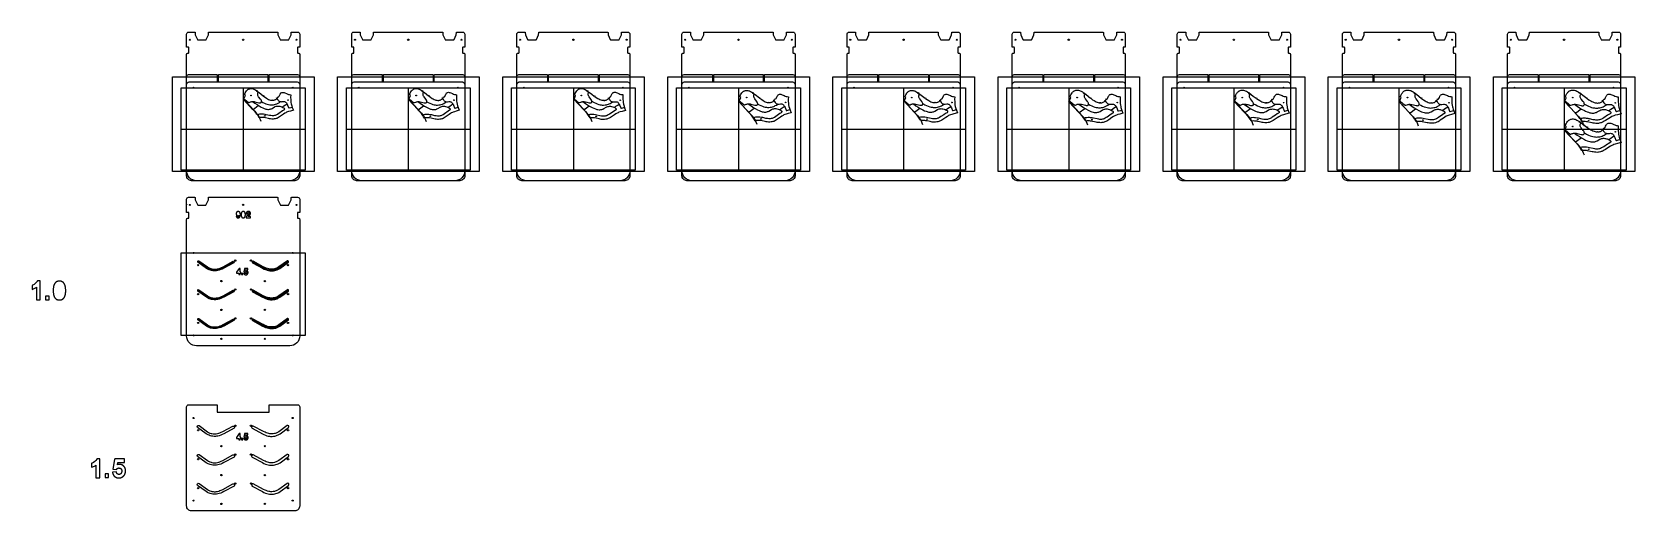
# Model space of a CAD drawing. Extents: x 1404 to 5287, y 970 to 2130.
import ezdxf

# ---------------------------------------------------------------- set-up
doc = ezdxf.new("R2010")
doc.units = 0
doc.header["$MEASUREMENT"] = 0
doc.layers.get('0').update_dxf_attribs({"linetype": 'CONTINUOUS'})
for name, color, linetype in [('1', 7, 'CONTINUOUS'), ('13', 7, 'CONTINUOUS'), ('8', 7, 'CONTINUOUS'), ('____', 5, 'CONTINUOUS'), ('____78', 3, 'CONTINUOUS'), ('____79', 6, 'CONTINUOUS'), ('________', 1, 'CONTINUOUS'), ('___挂钉孔___', 3, 'CONTINUOUS'), ('底板', 1, 'CONTINUOUS'), ('车缝线', 5, 'CONTINUOUS'), ('面板', 31, 'CONTINUOUS')]:
    doc.layers.add(name, color=color, linetype=linetype)
doc.layers.get('0').off()
doc.styles.get("Standard").update_dxf_attribs({"font": 'txt', "bigfont": 'gbcbig.shx'})

# ---------------------------------------------------------------- blocks, each defined once
blk = doc.blocks.new('后领口内外-4_5', base_point=(-1770.46375, 203.25488))
at = {"layer": '1', "color": 7}
blk.add_lwpolyline([(-1713.7524, 215.7071), (-1714.771, 209.2848), (-1715.3831, 204.0239), (-1715.6053, 200.6294), (-1715.6459, 197.2307), (-1715.4237, 193.2556), (-1714.8395, 188.7804), (-1714.0413, 184.7057), (-1712.4651, 177.7672), (-1719.7494, 176.6345), (-1724.4807, 175.9978), (-1727.2865, 175.4547), (-1729.3787, 174.8791), (-1731.4287, 174.1626), (-1733.8757, 173.1212), (-1737.8376, 171.1265), (-1745.1117, 167.237), (-1747.6803, 165.9883), (-1750.3125, 164.8769), (-1753.2231, 163.9098), (-1754.9093, 163.4903), (-1756.6174, 163.1788), (-1759.225, 162.9294), (-1761.1943, 162.9067), (-1764.1477, 163.112), (-1767.0713, 163.5732), (-1770.1106, 164.2996), (-1772.5989, 165.0535), (-1775.0541, 165.9077), (-1781.6689, 168.4069), (-1785.376, 169.617), (-1788.5256, 170.4236), (-1791.7363, 170.9918), (-1794.2303, 171.2079), (-1796.4177, 171.1154), (-1797.2822, 170.9775), (-1798.5814, 174.5287), (-1799.8373, 177.4138), (-1801.2666, 180.2104), (-1802.9865, 183.0908), (-1809.0718, 192.036), (-1808.1854, 193.3796), (-1809.9232, 193.2709), (-1828.4623, 220.1639), (-1826.5909, 222.6671), (-1822.7924, 228.8776), (-1824.8281, 231.2905), (-1822.243, 235.2054), (-1820.4033, 237.7001), (-1818.7045, 239.6214), (-1817.7695, 240.4977), (-1816.7676, 241.2974), (-1815.5416, 242.0969), (-1813.8114, 242.9466), (-1812.6423, 243.3595), (-1811.4409, 243.6579), (-1809.6703, 243.8769), (-1807.7288, 243.8494), (-1806.2754, 243.6634), (-1804.1322, 243.1453), (-1802.0737, 242.374), (-1800.3848, 241.5289), (-1798.1525, 240.1174), (-1795.786, 238.2879), (-1793.6455, 236.3969), (-1792.6764, 236.8522), (-1792.9185, 235.711), (-1788.6296, 231.3364), (-1780.0515, 222.1876), (-1778.7781, 222.5965), (-1779.2158, 221.3262), (-1775.991, 218.1405), (-1772.6024, 215.1068), (-1770.6162, 213.5122), (-1768.2782, 211.8623), (-1766.2335, 210.6547), (-1764.09, 209.6445), (-1762.1801, 208.9703), (-1760.2079, 208.4922), (-1759.5437, 209.5896), (-1759.0214, 208.3108), (-1757.7615, 208.2068), (-1756.1958, 208.2091), (-1754.1591, 208.4525), (-1752.8834, 208.7663), (-1751.6511, 209.2129), (-1750.0452, 210.0504), (-1748.566, 211.1042), (-1748.4961, 213.006), (-1747.4481, 212.1039), (-1746.0381, 213.6625), (-1744.8889, 215.1949), (-1744.4615, 214.8136), (-1744.038, 214.6352), (-1743.5704, 214.5985), (-1743.1135, 214.7035), (-1742.7207, 214.9422), (-1742.1495, 215.6976), (-1738.9924, 220.49), (-1738.2113, 221.4841), (-1737.3447, 222.4097), (-1736.5317, 223.0926), (-1735.6239, 223.6258), (-1734.6075, 223.9555), (-1733.2267, 224.1031), (-1731.844, 224.0102), (-1730.4976, 223.7132), (-1728.8927, 223.1037), (-1726.9403, 222.0542), (-1723.2366, 219.6507), (-1720.7047, 218.1749), (-1718.4996, 217.1271), (-1716.2111, 216.2989), (-1713.7524, 215.7071)], dxfattribs=at)
at = {"layer": '13', "color": 7}
for centre in [(-1809.23596, 227.24919), (-1721.77185, 203.60796), (-1782.89111, 173.47896)]:
    blk.add_circle(centre, 0.75, dxfattribs=at)
at = {"layer": '8', "color": 1}
for points in [[(-1827.2324, 221.7561), (-1821.6787, 215.4326), (-1818.3201, 211.7824), (-1817.8967, 211.4091), (-1817.4048, 211.1161), (-1816.8596, 210.9252), (-1816.2886, 210.8375), (-1815.7167, 210.8649), (-1812.5085, 211.7847), (-1810.9912, 212.087), (-1809.4629, 212.2381), (-1807.5199, 212.1788), (-1805.329, 211.8309), (-1803.5157, 211.3736), (-1801.7288, 210.8176), (-1798.6547, 209.7045), (-1792.8484, 207.287), (-1791.5702, 206.8741), (-1790.2451, 206.5895), (-1789.0143, 206.5077), (-1787.968, 206.7116), (-1787.1512, 207.1839), (-1786.5043, 207.8916), (-1786.1304, 208.6943), (-1785.9569, 209.6952), (-1785.9723, 210.5658), (-1786.0977, 211.4315), (-1786.5475, 212.9963), (-1787.6704, 215.3978), (-1791.2222, 221.7036), (-1791.8881, 223.0758), (-1792.4697, 224.6497), (-1792.7559, 225.9801), (-1792.8053, 227.3225), (-1792.585, 228.6719), (-1792.231, 229.7805), (-1791.7668, 230.856), (-1791.1281, 232.0594), (-1790.4053, 233.201)], [(-1793.2805, 236.0553), (-1794.1411, 234.7935), (-1794.9178, 233.4759)], [(-1828.1345, 220.5701), (-1805.6976, 188.0241), (-1802.5555, 183.34), (-1800.8292, 180.4528), (-1799.2247, 177.2934), (-1797.738, 173.759), (-1796.3352, 169.6628), (-1795.3495, 166.1676), (-1794.4995, 162.6122)], [(-1809.0569, 192.8973), (-1795.5872, 200.3538)], [(-1807.5502, 212.1819), (-1802.4927, 207.3722), (-1797.7803, 203.2), (-1793.1904, 199.3896), (-1788.4523, 195.7502), (-1784.7495, 193.17), (-1781.6312, 191.298), (-1779.9099, 190.4149), (-1778.1382, 189.6295), (-1776.1174, 188.8939), (-1773.78, 188.2669), (-1771.795, 187.9354), (-1769.7888, 187.8031), (-1767.5685, 187.9129), (-1766.1577, 188.1296), (-1764.7753, 188.4622), (-1762.7721, 189.1598), (-1756.5958, 191.8176), (-1754.6725, 192.4407), (-1752.7034, 192.8596), (-1751.042, 193.0128), (-1748.8411, 192.9528), (-1747.434, 192.7683), (-1746.048, 192.4774), (-1743.7896, 191.7723), (-1741.0044, 190.5482), (-1738.8577, 189.3704), (-1736.8334, 188.0143), (-1734.5688, 186.0909), (-1733.9954, 185.3369), (-1733.6947, 184.5202), (-1733.6384, 183.9516), (-1733.6892, 183.378), (-1734.0054, 182.476), (-1734.3015, 182.0297), (-1734.673, 181.6548), (-1735.4785, 181.1541), (-1738.8463, 179.6063), (-1748.7449, 174.3645), (-1752.0437, 172.805), (-1754.6941, 171.8162), (-1756.2283, 171.3923), (-1757.7876, 171.0928), (-1759.7063, 170.9158), (-1761.8878, 170.9402), (-1763.7053, 171.1181), (-1765.5054, 171.4184), (-1768.5242, 172.1638), (-1771.8146, 173.2429), (-1778.96, 175.9344), (-1781.8356, 176.9061), (-1785.6691, 177.9785), (-1788.1707, 178.5195), (-1790.7026, 178.9248), (-1793.6412, 179.187), (-1795.5319, 179.1989), (-1797.4097, 179.0537), (-1799.8511, 178.5955)], [(-1786.1006, 208.7952), (-1783.002, 206.5169), (-1779.4215, 204.0968), (-1776.3301, 202.2623), (-1773.113, 200.6528), (-1770.0657, 199.4289), (-1767.2605, 198.5514), (-1765.1166, 198.0373), (-1761.9578, 197.5264), (-1758.5635, 197.312), (-1755.4912, 197.4271), (-1753.2008, 197.7028), (-1750.2329, 198.3017), (-1748.3584, 198.8241), (-1746.5178, 199.4506), (-1743.5482, 200.7103), (-1740.3245, 202.432)], [(-1747.9954, 211.5913), (-1746.8601, 208.8722), (-1745.7157, 206.7729), (-1744.6843, 205.3423), (-1743.8179, 204.4138), (-1742.7352, 203.537), (-1741.7367, 202.956), (-1740.6426, 202.5237), (-1739.3035, 202.2178), (-1737.0862, 201.9984), (-1734.0065, 201.8319), (-1732.1448, 201.589), (-1730.6119, 201.1591), (-1729.3943, 200.5373), (-1728.3632, 199.6773), (-1727.3702, 198.4645), (-1726.6637, 197.3207), (-1726.0543, 196.1139), (-1725.2876, 194.2497), (-1724.5117, 191.7758), (-1723.0918, 185.3279), (-1722.8907, 185.0034), (-1722.2665, 184.5521), (-1721.5201, 184.4679), (-1716.6549, 185.1885), (-1712.4893, 185.903)], [(-1737.7811, 188.6858), (-1733.5863, 191.0527), (-1729.2933, 193.2255), (-1725.5222, 194.8699)]]:
    blk.add_lwpolyline(points, dxfattribs=at)
at = {"flags": 2}
for tag, p in [('SIZE/WIDTH', (-1770.46375, 197.93158)), ('PIECE-NAME', (-1770.46375, 208.57819)), ('MATERIAL', (-1770.46375, 197.93158))]:
    blk.add_attdef(tag, p, '', height=0.15, dxfattribs=at)
blk = doc.blocks.new('后领口内外-5', base_point=(-1507.2822, 209.215))
at = {"layer": '1', "color": 7}
blk.add_lwpolyline([(-1449.5886, 221.8712), (-1450.6292, 215.3305), (-1451.2515, 209.9951), (-1451.4775, 206.5525), (-1451.5188, 203.1056), (-1451.293, 199.0741), (-1450.6989, 194.5355), (-1449.8872, 190.403), (-1448.3091, 183.4779), (-1455.7124, 182.3295), (-1460.5319, 181.6821), (-1463.39, 181.1304), (-1465.5276, 180.5439), (-1467.6222, 179.8138), (-1470.5253, 178.5644), (-1474.1541, 176.7275), (-1481.549, 172.7839), (-1484.1541, 171.5208), (-1486.8235, 170.3967), (-1489.7681, 169.4207), (-1491.4738, 168.9973), (-1493.2015, 168.683), (-1495.84, 168.4312), (-1497.8326, 168.4084), (-1500.8208, 168.6159), (-1503.7791, 169.0815), (-1506.8605, 169.8163), (-1509.3833, 170.5789), (-1511.8729, 171.4429), (-1518.6, 173.9777), (-1522.3815, 175.2088), (-1525.5942, 176.0292), (-1528.8688, 176.607), (-1531.4254, 176.8274), (-1533.6677, 176.7324), (-1534.5568, 176.5908), (-1535.868, 180.1508), (-1537.1335, 183.043), (-1538.5715, 185.8471), (-1540.3206, 188.7688), (-1546.5153, 197.8506), (-1545.6284, 199.1923), (-1547.368, 199.0846), (-1566.255, 226.411), (-1564.373, 228.9233), (-1560.5, 235.2393), (-1562.5371, 237.6483), (-1559.9083, 241.6184), (-1558.037, 244.149), (-1556.3203, 246.0867), (-1555.3649, 246.981), (-1554.3408, 247.7967), (-1553.0939, 248.6078), (-1551.3344, 249.4695), (-1550.1459, 249.8881), (-1548.9246, 250.1906), (-1547.1241, 250.4129), (-1545.1501, 250.3851), (-1543.6725, 250.1965), (-1541.4933, 249.6711), (-1539.3999, 248.8885), (-1537.6831, 248.0316), (-1535.4133, 246.6002), (-1533.0065, 244.7446), (-1530.7773, 242.7781), (-1529.808, 243.2336), (-1530.05, 242.0921), (-1525.7297, 237.6946), (-1517.001, 228.4093), (-1515.7258, 228.818), (-1516.1639, 227.5491), (-1512.8816, 224.3145), (-1509.433, 221.235), (-1507.4128, 219.6175), (-1505.0353, 217.9441), (-1502.9564, 216.7195), (-1500.7775, 215.6953), (-1498.8304, 215.01), (-1496.8201, 214.5248), (-1496.1558, 215.6226), (-1495.6335, 214.3439), (-1494.3425, 214.2372), (-1492.7507, 214.2395), (-1490.6799, 214.4862), (-1489.3827, 214.8044), (-1488.1294, 215.2576), (-1486.4899, 216.111), (-1484.98, 217.1857), (-1484.9121, 219.086), (-1483.8613, 218.1843), (-1482.4221, 219.7704), (-1481.2534, 221.3252), (-1480.8237, 220.9414), (-1480.4006, 220.7636), (-1479.9338, 220.7271), (-1479.4774, 220.8318), (-1479.085, 221.0699), (-1478.4982, 221.8475), (-1475.2866, 226.709), (-1474.4902, 227.7194), (-1473.6069, 228.66), (-1472.7756, 229.3563), (-1471.8479, 229.9), (-1470.808, 230.2369), (-1469.3958, 230.3878), (-1467.9844, 230.2931), (-1466.6099, 229.9902), (-1464.9745, 229.3705), (-1462.9844, 228.3036), (-1459.2169, 225.8658), (-1456.6454, 224.371), (-1454.4061, 223.3096), (-1452.0826, 222.4708), (-1449.5886, 221.8712)], dxfattribs=at)
at = {"layer": '13', "color": 7}
for centre in [(-1546.6829, 233.5497), (-1457.7478, 209.5732), (-1519.8947, 179.0173)]:
    blk.add_circle(centre, 0.75, dxfattribs=at)
at = {"layer": '8', "color": 1}
for points in [[(-1564.9376, 228.1199), (-1559.2032, 221.6069), (-1555.765, 217.8814), (-1555.3427, 217.5105), (-1554.8525, 217.219), (-1554.3096, 217.0288), (-1553.7411, 216.9409), (-1553.1714, 216.9673), (-1549.962, 217.8773), (-1548.443, 218.176), (-1546.9132, 218.3257), (-1544.9376, 218.2656), (-1542.7098, 217.9128), (-1540.8662, 217.4489), (-1539.0491, 216.8849), (-1535.9236, 215.7561), (-1530.019, 213.3044), (-1528.7194, 212.8857), (-1527.3723, 212.597), (-1526.121, 212.5139), (-1525.0571, 212.7208), (-1524.2327, 213.1949), (-1523.5686, 213.9175), (-1523.189, 214.7312), (-1523.0125, 215.7463), (-1523.028, 216.6294), (-1523.1552, 217.5076), (-1523.6125, 219.0949), (-1524.7544, 221.5301), (-1528.3657, 227.9249), (-1529.0427, 229.3165), (-1529.6343, 230.9128), (-1529.9253, 232.2622), (-1529.9756, 233.6238), (-1529.7515, 234.9924), (-1529.3915, 236.1167), (-1528.9197, 237.2073), (-1528.2704, 238.4279), (-1527.5358, 239.5856)], [(-1530.4124, 242.437), (-1532.0522, 239.8601)], [(-1565.9274, 226.8169), (-1543.0847, 193.7685), (-1539.8899, 189.0182), (-1538.1345, 186.0899), (-1536.5037, 182.8865), (-1534.9923, 179.3023), (-1533.5659, 175.1478), (-1532.5636, 171.6027), (-1531.6992, 167.9961)], [(-1546.5005, 198.7108), (-1532.8043, 206.2729)], [(-1544.9684, 218.2685), (-1539.8257, 213.3906), (-1535.0343, 209.1595), (-1530.3669, 205.2948), (-1525.5494, 201.6041), (-1521.7836, 198.987), (-1518.7174, 197.1456), (-1516.9165, 196.2187), (-1515.0618, 195.3966), (-1513.0067, 194.6506), (-1510.6301, 194.0147), (-1508.6118, 193.6785), (-1506.5721, 193.5443), (-1504.3146, 193.6557), (-1502.8801, 193.8755), (-1501.4742, 194.2128), (-1499.4376, 194.9202), (-1493.157, 197.6158), (-1491.2013, 198.2477), (-1489.1995, 198.6726), (-1487.5101, 198.828), (-1485.2722, 198.7672), (-1483.8416, 198.58), (-1482.4321, 198.2849), (-1480.136, 197.5698), (-1477.3038, 196.3284), (-1475.1211, 195.1341), (-1473.0625, 193.7586), (-1470.7119, 191.7618), (-1470.1389, 191.0067), (-1469.8391, 190.1891), (-1469.7836, 189.62), (-1469.8353, 189.0461), (-1470.1532, 188.1441), (-1470.4502, 187.6981), (-1470.8226, 187.3236), (-1471.6295, 186.8243), (-1475.0687, 185.2514), (-1485.1743, 179.9153), (-1488.5292, 178.3337), (-1491.2241, 177.3309), (-1492.7838, 176.9011), (-1494.3691, 176.5973), (-1496.3201, 176.4176), (-1498.5382, 176.4424), (-1500.3862, 176.6228), (-1502.2167, 176.9275), (-1505.2859, 177.6834), (-1508.6315, 178.7779), (-1515.8975, 181.5074), (-1518.8218, 182.493), (-1522.7198, 183.5806), (-1525.2633, 184.1293), (-1527.8376, 184.5402), (-1530.8257, 184.8063), (-1532.7479, 184.8182), (-1534.6573, 184.671), (-1537.1405, 184.2061)], [(-1523.1587, 214.8344), (-1520.0073, 212.5234), (-1516.3661, 210.0688), (-1513.0225, 208.099), (-1509.9524, 206.5762), (-1506.8531, 205.3346), (-1504.0007, 204.4447), (-1501.8207, 203.9234), (-1498.6089, 203.4053), (-1495.158, 203.188), (-1492.0344, 203.3048), (-1489.7057, 203.5842), (-1486.6879, 204.1915), (-1484.7817, 204.7214), (-1482.9099, 205.3569), (-1479.8906, 206.6344), (-1476.6124, 208.3806)], [(-1484.4091, 217.6721), (-1483.2533, 214.9139), (-1482.1296, 212.8485), (-1481.0752, 211.3748), (-1480.1888, 210.4183), (-1479.0804, 209.5153), (-1478.0575, 208.9175), (-1476.9358, 208.4736), (-1475.5743, 208.1628), (-1473.3202, 207.9405), (-1470.1891, 207.7726), (-1468.2961, 207.5266), (-1466.7372, 207.0904), (-1465.4984, 206.459), (-1464.4506, 205.5869), (-1463.4409, 204.3571), (-1462.7223, 203.197), (-1462.1023, 201.9729), (-1461.3226, 200.0829), (-1460.5338, 197.574), (-1459.0878, 191.0181), (-1458.8867, 190.6939), (-1458.2629, 190.2429), (-1457.5171, 190.1587), (-1452.5449, 190.8927), (-1448.3093, 191.6174)], [(-1474.0269, 194.4393), (-1469.761, 196.8401), (-1465.3958, 199.0437), (-1461.5616, 200.7112)]]:
    blk.add_lwpolyline(points, dxfattribs=at)
at = {"flags": 2}
for tag, p in [('SIZE/WIDTH', (-1507.2822, 203.8917)), ('PIECE-NAME', (-1507.2822, 214.5383)), ('MATERIAL', (-1507.2822, 203.8917))]:
    blk.add_attdef(tag, p, '', height=0.15, dxfattribs=at)
blk = doc.blocks.new('后领口内外-5_5', base_point=(-1244.33313, 214.92874))
at = {"layer": '1', "color": 7}
blk.add_lwpolyline([(-1185.424, 228.0361), (-1186.4865, 221.3762), (-1187.0466, 216.741), (-1187.3318, 212.8638), (-1187.3909, 208.9805), (-1187.1858, 205.1646), (-1186.5574, 200.2907), (-1185.7322, 196.1004), (-1184.1807, 189.3165), (-1192.6338, 188.1113), (-1197.8024, 187.4814), (-1200.8726, 186.9379), (-1203.1907, 186.3499), (-1205.4672, 185.6118), (-1208.5634, 184.3686), (-1212.4451, 182.5349), (-1220.2715, 178.6426), (-1222.9792, 177.4201), (-1225.7461, 176.3358), (-1228.7582, 175.4082), (-1230.4985, 175.008), (-1232.259, 174.7129), (-1234.8688, 174.4853), (-1237.8224, 174.5058), (-1240.2778, 174.7278), (-1242.7097, 175.1195), (-1245.8029, 175.8491), (-1248.3361, 176.612), (-1250.8352, 177.4795), (-1257.566, 180.0237), (-1261.3444, 181.2548), (-1264.5551, 182.0739), (-1267.8276, 182.6506), (-1269.9401, 182.8532), (-1272.0468, 182.8345), (-1273.5421, 186.7038), (-1274.6473, 189.126), (-1275.8756, 191.4838), (-1277.6537, 194.4467), (-1283.9573, 203.6647), (-1283.0708, 205.0046), (-1284.8115, 204.8977), (-1304.5159, 233.3346), (-1303.333, 234.9671), (-1299.4434, 241.31), (-1301.4839, 243.7121), (-1298.8683, 247.6621), (-1296.9971, 250.1926), (-1295.2947, 252.116), (-1294.3325, 253.018), (-1293.3008, 253.8404), (-1292.0537, 254.6517), (-1290.2942, 255.5134), (-1289.1057, 255.932), (-1287.8846, 256.2344), (-1286.0846, 256.4562), (-1284.1111, 256.4279), (-1282.6337, 256.239), (-1280.4545, 255.7137), (-1278.36, 254.9323), (-1276.6411, 254.0773), (-1274.3695, 252.6476), (-1271.9664, 250.7883), (-1269.7471, 248.8082), (-1268.7803, 249.2616), (-1269.0237, 248.1184), (-1260.2617, 239.2929), (-1254.6863, 233.9109), (-1253.3909, 234.3378), (-1253.8115, 233.089), (-1250.5549, 230.1393), (-1247.1633, 227.3275), (-1244.9725, 225.6926), (-1242.4039, 224.0069), (-1240.1693, 222.7754), (-1237.8403, 221.7449), (-1235.6697, 221.0254), (-1233.434, 220.5272), (-1232.7681, 221.6348), (-1232.2446, 220.364), (-1230.9226, 220.2677), (-1229.3042, 220.2769), (-1227.1993, 220.5264), (-1225.8809, 220.8458), (-1224.6068, 221.3023), (-1222.9336, 222.17), (-1221.3928, 223.2664), (-1221.3269, 225.1663), (-1220.2734, 224.2645), (-1218.8059, 225.8786), (-1217.6182, 227.4551), (-1217.1857, 227.0698), (-1216.7632, 226.8926), (-1216.2971, 226.8562), (-1215.8414, 226.9605), (-1215.4495, 227.1979), (-1214.8459, 227.9986), (-1211.5798, 232.928), (-1210.7681, 233.9548), (-1209.8682, 234.9105), (-1209.0184, 235.6201), (-1208.0707, 236.1742), (-1206.9287, 236.5347), (-1205.5637, 236.6726), (-1204.1238, 236.576), (-1202.7212, 236.2673), (-1201.0553, 235.6374), (-1199.0276, 234.5531), (-1195.1964, 232.081), (-1192.585, 230.5671), (-1190.3118, 229.4922), (-1187.9532, 228.6427), (-1185.424, 228.0361)], dxfattribs=at)
at = {"layer": '13', "color": 7}
for centre in [(-1285.64282, 239.59343), (-1193.72278, 215.53847), (-1256.89734, 184.55562)]:
    blk.add_circle(centre, 0.75, dxfattribs=at)
at = {"layer": '8', "color": 1}
for points in [[(-1304.1982, 233.7549), (-1280.4708, 199.513), (-1277.2231, 194.6965), (-1275.4387, 191.7271), (-1273.7816, 188.4796), (-1272.2456, 184.8457), (-1271.2494, 182.0506), (-1269.9686, 177.7625), (-1268.8981, 173.3805)], [(-1303.877, 234.1923), (-1298.1326, 227.6743), (-1294.6976, 223.9415), (-1294.2754, 223.5685), (-1293.7849, 223.2755), (-1293.2412, 223.0841), (-1292.6719, 222.9954), (-1292.1011, 223.0213), (-1288.9054, 223.925), (-1287.3947, 224.221), (-1285.8733, 224.3694), (-1283.8977, 224.3093), (-1281.6699, 223.9565), (-1279.8263, 223.4927), (-1278.0092, 222.9287), (-1274.8835, 221.7999), (-1268.979, 219.3482), (-1267.6794, 218.9295), (-1266.3324, 218.6408), (-1265.0811, 218.5577), (-1264.0171, 218.7645), (-1263.1926, 219.2386), (-1262.5286, 219.9613), (-1262.1489, 220.775), (-1261.9725, 221.7901), (-1261.9879, 222.6732), (-1262.1152, 223.5514), (-1262.5725, 225.1387), (-1263.7144, 227.5739), (-1267.3257, 233.9687), (-1268.0028, 235.3603), (-1268.5944, 236.9566), (-1268.8854, 238.306), (-1268.9355, 239.6675), (-1268.7114, 241.0362), (-1268.3514, 242.1604), (-1267.8796, 243.2511), (-1267.2371, 244.4601), (-1266.5109, 245.6073)], [(-1269.384, 248.4646), (-1271.0222, 245.8855)], [(-1283.943, 204.5243), (-1270.0205, 212.192)], [(-1283.9224, 224.3119), (-1278.5118, 219.1392), (-1273.9943, 215.2032), (-1269.3214, 211.5133), (-1263.8267, 207.5783), (-1259.7437, 204.9176), (-1256.3273, 202.9785), (-1254.4497, 202.0591), (-1252.5232, 201.237), (-1250.2993, 200.4506), (-1247.7323, 199.7777), (-1245.5546, 199.4228), (-1243.3545, 199.2857), (-1241.0598, 199.4018), (-1239.6016, 199.6233), (-1238.1724, 199.9635), (-1236.1021, 200.6797), (-1229.7172, 203.4144), (-1227.7292, 204.0549), (-1225.6946, 204.4856), (-1223.9773, 204.6431), (-1221.7024, 204.5815), (-1220.248, 204.3917), (-1218.8152, 204.0925), (-1216.4814, 203.3674), (-1213.6022, 202.1086), (-1211.3835, 200.8978), (-1209.2908, 199.5029), (-1207.5394, 198.0681), (-1206.9269, 197.3034), (-1206.6321, 196.5874), (-1206.5426, 195.9349), (-1206.5959, 195.272), (-1206.9054, 194.3967), (-1207.2344, 193.907), (-1207.6525, 193.5046), (-1208.5044, 193.0195), (-1212.2505, 191.4817), (-1223.6943, 185.8734), (-1227.2198, 184.3262), (-1230.0436, 183.3497), (-1231.6743, 182.9332), (-1233.3291, 182.6411), (-1235.2839, 182.4758), (-1237.8722, 182.5252), (-1241.1766, 182.9713), (-1244.2437, 183.719), (-1247.589, 184.8124), (-1254.8575, 187.5512), (-1257.7823, 188.5386), (-1261.6802, 189.6259), (-1264.2235, 190.1738), (-1266.7976, 190.584), (-1269.7856, 190.8498), (-1271.708, 190.8619), (-1273.6174, 190.7148), (-1274.7939, 190.5323)], [(-1261.9635, 222.1959), (-1257.2174, 218.676), (-1253.4427, 216.125), (-1249.9756, 214.0786), (-1246.7905, 212.4996), (-1243.6395, 211.2404), (-1240.7399, 210.338), (-1238.5238, 209.8095), (-1235.3651, 209.2966), (-1231.7516, 209.0641), (-1228.6013, 209.1803), (-1226.2279, 209.4628), (-1223.152, 210.0789), (-1221.209, 210.6172), (-1219.3009, 211.2633), (-1216.2321, 212.5585), (-1212.8994, 214.3292)], [(-1220.8218, 223.753), (-1219.6456, 220.9557), (-1218.5029, 218.8609), (-1217.4312, 217.3662), (-1216.5308, 216.396), (-1215.4052, 215.4801), (-1214.3666, 214.8738), (-1213.228, 214.4234), (-1211.8442, 214.1078), (-1209.5531, 213.8826), (-1206.3707, 213.7133), (-1204.4464, 213.4642), (-1202.9059, 213.0387), (-1201.6016, 212.3808), (-1200.537, 211.4966), (-1199.5107, 210.2497), (-1198.7798, 209.0734), (-1198.1492, 207.832), (-1197.3567, 205.9161), (-1196.5549, 203.3721), (-1195.1217, 196.9187), (-1194.9224, 196.5965), (-1194.3047, 196.1465), (-1193.5647, 196.0573), (-1184.15, 197.4408)], [(-1210.2703, 200.1932), (-1205.9341, 202.6272), (-1201.4972, 204.8618), (-1197.5995, 206.5528)]]:
    blk.add_lwpolyline(points, dxfattribs=at)
at = {"flags": 2}
for tag, p in [('SIZE/WIDTH', (-1244.33313, 209.60544)), ('PIECE-NAME', (-1244.33313, 220.25205)), ('MATERIAL', (-1244.33313, 209.60544))]:
    blk.add_attdef(tag, p, '', height=0.15, dxfattribs=at)
blk = doc.blocks.new('后领口内外-6', base_point=(-980.893921, 221.135651))
at = {"layer": '1', "color": 7}
blk.add_lwpolyline([(-921.26, 234.2007), (-922.3447, 227.4219), (-922.9141, 222.7229), (-923.2039, 218.7922), (-923.2638, 214.8553), (-923.0553, 210.9869), (-922.4167, 206.0458), (-921.5781, 201.7977), (-919.9967, 194.8995), (-927.6372, 193.7194), (-932.6327, 193.0509), (-935.5958, 192.4819), (-937.8238, 191.8739), (-940.0073, 191.1165), (-943.0195, 189.8265), (-946.7854, 187.93), (-954.4218, 183.8781), (-957.1, 182.5861), (-959.8436, 181.4365), (-962.8566, 180.4427), (-964.6014, 180.0114), (-966.3687, 179.6912), (-969.0688, 179.4348), (-971.108, 179.4118), (-974.166, 179.6237), (-977.1938, 180.0984), (-980.3596, 180.8503), (-982.9519, 181.6304), (-985.5104, 182.5137), (-992.4618, 185.1196), (-995.1443, 186.0197), (-997.8618, 186.7992), (-1000.4768, 187.3984), (-1003.1319, 187.8372), (-1005.7347, 188.0634), (-1008.1679, 187.9664), (-1009.1056, 187.8178), (-1010.4415, 191.3951), (-1011.7257, 194.3017), (-1013.1805, 197.1205), (-1014.9877, 200.1247), (-1021.4008, 209.4793), (-1020.514, 210.8172), (-1022.2567, 210.7114), (-1041.8392, 238.9037), (-1039.9362, 241.4361), (-1035.9133, 247.9638), (-1037.9532, 250.3632), (-1035.2379, 254.4444), (-1033.3035, 257.0466), (-1031.5741, 258.994), (-1030.5669, 259.937), (-1029.4863, 260.7953), (-1028.1975, 261.6296), (-1026.3796, 262.5153), (-1025.1521, 262.9454), (-1023.891, 263.2562), (-1022.0309, 263.4849), (-1019.9918, 263.4565), (-1018.4655, 263.2628), (-1016.2144, 262.7227), (-1014.0513, 261.9177), (-1012.2787, 261.0372), (-1010.0097, 259.6186), (-1007.4464, 257.658), (-1005.0406, 255.5413), (-1004.0703, 255.9966), (-1004.3128, 254.856), (-999.929, 250.4109), (-990.8986, 240.853), (-989.62, 241.2613), (-990.0594, 239.9948), (-986.2269, 236.2561), (-983.0933, 233.4914), (-981.0053, 231.8281), (-978.5485, 230.1078), (-976.4012, 228.8492), (-974.1515, 227.7969), (-972.1306, 227.0896), (-970.0441, 226.5902), (-969.3788, 227.6886), (-968.8575, 226.4102), (-967.5037, 226.298), (-965.8596, 226.3003), (-964.023, 226.499), (-962.5273, 226.8378), (-961.0851, 227.347), (-959.3785, 228.2323), (-957.8071, 229.3487), (-957.7428, 231.2472), (-956.6864, 230.3452), (-955.1899, 231.9856), (-953.9827, 233.5842), (-953.5478, 233.1972), (-953.1257, 233.0204), (-952.6603, 232.9841), (-952.2052, 233.0882), (-951.8136, 233.325), (-951.1946, 234.1476), (-947.874, 239.1472), (-947.0469, 240.1904), (-946.1302, 241.1611), (-945.2623, 241.8839), (-944.2946, 242.4485), (-943.1274, 242.8164), (-941.7328, 242.9572), (-940.2641, 242.8588), (-938.8334, 242.5444), (-937.1371, 241.9042), (-935.0718, 240.8026), (-931.1769, 238.2962), (-928.5257, 236.7632), (-926.2183, 235.6748), (-923.8248, 234.8145), (-921.26, 234.2007)], dxfattribs=at)
at = {"layer": '13', "color": 7}
for centre in [(-1021.575073, 246.150223), (-929.69873, 221.503677), (-993.900879, 190.093948)]:
    blk.add_circle(centre, 0.75, dxfattribs=at)
at = {"layer": '8', "color": 1}
for points in [[(-1041.5115, 239.309), (-1017.8579, 205.2574), (-1014.5575, 200.3748), (-1012.744, 197.3642), (-1011.0605, 194.0728), (-1009.5, 190.3891), (-1008.4877, 187.5555), (-1007.1862, 183.2079), (-1006.098, 178.7648)], [(-1040.3481, 240.8483), (-1034.2515, 233.9559), (-1030.6536, 230.0799), (-1030.2335, 229.7124), (-1029.7466, 229.4236), (-1029.2078, 229.2345), (-1028.6434, 229.1464), (-1028.0779, 229.1707), (-1024.8668, 230.0623), (-1023.3452, 230.3541), (-1021.813, 230.5008), (-1019.7722, 230.4391), (-1017.4709, 230.0765), (-1015.5663, 229.5997), (-1013.6888, 229.0198), (-1010.4603, 227.8594), (-1004.3593, 225.3393), (-1003.0168, 224.9089), (-1001.626, 224.612), (-1000.3336, 224.5264), (-999.234, 224.7393), (-998.395, 225.2165), (-997.6964, 225.9694), (-997.305, 226.8052), (-997.1227, 227.8487), (-997.1383, 228.7568), (-997.2693, 229.6599), (-997.7415, 231.2923), (-998.9213, 233.7948), (-1002.6519, 240.3678), (-1003.3514, 241.7981), (-1003.9627, 243.4391), (-1004.2634, 244.8264), (-1004.3153, 246.2264), (-1004.0836, 247.6334), (-1003.7117, 248.7891), (-1003.2245, 249.91), (-1002.5536, 251.1654), (-1001.7952, 252.3555)], [(-1004.6752, 255.2003), (-1006.3199, 252.6288)], [(-1021.3866, 210.3377), (-1007.2375, 218.1112)], [(-1019.8041, 230.4422), (-1014.4907, 225.4274), (-1009.5413, 221.0784), (-1004.7192, 217.1054), (-999.7427, 213.3119), (-995.851, 210.6211), (-992.6832, 208.7282), (-990.8233, 207.7757), (-988.9082, 206.931), (-986.7847, 206.1638), (-984.3293, 205.5102), (-982.2445, 205.1648), (-980.1378, 205.0269), (-977.8058, 205.1413), (-976.3239, 205.3672), (-974.8713, 205.7141), (-972.7676, 206.4413), (-966.2783, 209.2122), (-964.2581, 209.8617), (-962.1906, 210.2985), (-960.4454, 210.4584), (-958.4637, 210.4229), (-956.819, 210.2305), (-955.1993, 209.9), (-952.8278, 209.165), (-949.9015, 207.8888), (-947.647, 206.6615), (-945.52, 205.2472), (-944.2239, 204.2147), (-942.9963, 203.1029), (-942.4244, 202.3459), (-942.1263, 201.5267), (-942.0722, 200.957), (-942.1256, 200.3827), (-942.4167, 199.5369), (-942.7258, 199.0596), (-943.1196, 198.6617), (-943.9293, 198.165), (-947.5118, 196.5415), (-958.0322, 191.0171), (-961.4989, 189.3911), (-964.0952, 188.4199), (-965.7986, 187.9412), (-967.5313, 187.6063), (-969.5469, 187.4215), (-971.8383, 187.4469), (-973.7473, 187.6324), (-975.6382, 187.9458), (-978.8082, 188.7229), (-982.2644, 189.848), (-989.7716, 192.6537), (-992.7932, 193.6669), (-996.8203, 194.7848), (-999.4477, 195.3488), (-1002.1066, 195.7712), (-1005.1934, 196.0448), (-1007.1792, 196.0571), (-1009.1519, 195.9056), (-1011.7171, 195.4277)], [(-997.2736, 226.9125), (-994.0165, 224.5362), (-990.2541, 222.0126), (-986.8, 219.9879), (-983.6298, 218.423), (-980.4269, 217.1461), (-977.4799, 216.2313), (-975.2278, 215.6955), (-972.0181, 215.1757), (-968.3462, 214.9401), (-965.1701, 215.0558), (-962.7517, 215.3414), (-959.6174, 215.9662), (-957.6374, 216.513), (-955.6929, 217.1696), (-952.7789, 218.3865), (-949.1879, 220.2775)], [(-957.2358, 229.8345), (-956.0391, 226.9978), (-954.8773, 224.8736), (-953.7883, 223.3577), (-952.8737, 222.3739), (-951.7309, 221.445), (-950.6768, 220.83), (-949.5214, 220.3733), (-948.1152, 220.0529), (-945.7872, 219.8248), (-942.5534, 219.654), (-940.5977, 219.4019), (-939.0318, 218.9703), (-937.7057, 218.3026), (-936.6284, 217.4102), (-935.5836, 216.1452), (-934.8394, 214.9514), (-934.1972, 213.6911), (-933.3919, 211.7493), (-932.577, 209.1703), (-931.0792, 202.3991), (-930.8783, 202.0753), (-930.255, 201.6245), (-929.5096, 201.54), (-924.3242, 202.3012), (-919.9485, 203.0461)], [(-946.516, 205.947), (-942.1088, 208.415), (-937.5996, 210.6799), (-933.6382, 212.3943)]]:
    blk.add_lwpolyline(points, dxfattribs=at)
at = {"flags": 2}
for tag, p in [('SIZE/WIDTH', (-980.893921, 215.812347)), ('PIECE-NAME', (-980.893921, 226.458954)), ('MATERIAL', (-980.893921, 215.812347))]:
    blk.add_attdef(tag, p, '', height=0.15, dxfattribs=at)
blk = doc.blocks.new('后领口内外-6_5', base_point=(-717.945862, 226.849304))
at = {"layer": '1', "color": 7}
blk.add_lwpolyline([(-657.0966, 240.3653), (-658.2029, 233.4676), (-658.7814, 228.7047), (-659.0759, 224.7206), (-659.1367, 220.7302), (-658.9249, 216.8091), (-658.6506, 214.2981), (-658.2761, 211.801), (-657.4241, 207.495), (-655.8699, 200.7377), (-664.556, 199.5017), (-669.9002, 198.851), (-673.075, 198.2904), (-675.483, 197.6814), (-677.8478, 196.9167), (-681.0526, 195.6336), (-685.071, 193.741), (-693.1388, 189.7404), (-695.9199, 188.4883), (-698.7616, 187.378), (-701.8431, 186.4315), (-703.6233, 186.0229), (-705.424, 185.7217), (-708.0964, 185.489), (-711.1212, 185.51), (-713.6357, 185.7367), (-716.1264, 186.1366), (-719.3035, 186.8831), (-721.9058, 187.6635), (-724.4735, 188.5501), (-731.4287, 191.1654), (-734.1077, 192.0658), (-736.8219, 192.8444), (-739.4367, 193.4427), (-742.0916, 193.8807), (-744.6321, 194.1048), (-746.6025, 194.0643), (-748.1229, 197.9524), (-749.2434, 200.3869), (-750.4856, 202.7572), (-752.4825, 206.0521), (-758.8439, 215.2934), (-757.9572, 216.6298), (-759.701, 216.5245), (-780.1016, 245.8246), (-778.8972, 247.4799), (-774.858, 254.0337), (-776.9016, 256.4275), (-774.1989, 260.4881), (-772.2644, 263.0903), (-770.535, 265.0377), (-769.5279, 265.9806), (-768.4473, 266.8391), (-767.1583, 267.6735), (-765.3404, 268.5592), (-764.1129, 268.9892), (-762.8519, 269.2999), (-760.9923, 269.5281), (-758.9538, 269.4992), (-757.4278, 269.3053), (-755.1766, 268.7652), (-753.0123, 267.9614), (-751.2378, 267.0828), (-748.9669, 265.666), (-746.4073, 263.7017), (-744.0114, 261.5703), (-743.0441, 262.0243), (-743.2872, 260.8811), (-734.3245, 251.885), (-728.5852, 246.3573), (-727.2875, 246.7827), (-727.7096, 245.5365), (-724.3372, 242.4884), (-720.8245, 239.5839), (-718.5659, 237.9032), (-715.9181, 236.1706), (-713.6151, 234.9052), (-711.2152, 233.8465), (-708.9707, 233.1052), (-706.6591, 232.593), (-705.9921, 233.7009), (-705.47, 232.4301), (-704.0848, 232.3285), (-702.4141, 232.3376), (-700.5483, 232.5389), (-699.0289, 232.879), (-697.5635, 233.3917), (-695.9282, 234.2273), (-694.2211, 235.4291), (-694.1584, 237.3269), (-693.0999, 236.4251), (-691.5743, 238.094), (-690.3479, 239.7147), (-689.9109, 239.3255), (-689.4893, 239.1492), (-689.0247, 239.113), (-688.5703, 239.2167), (-688.179, 239.4528), (-687.5432, 240.2987), (-684.1682, 245.3664), (-683.3256, 246.4259), (-682.3922, 247.4116), (-681.506, 248.1478), (-680.5183, 248.7227), (-679.3261, 249.0982), (-677.9017, 249.2419), (-676.4045, 249.1417), (-674.9458, 248.8215), (-673.2191, 248.171), (-671.1161, 247.0521), (-667.1575, 244.5114), (-664.4665, 242.9594), (-662.125, 241.8574), (-659.6965, 240.9864), (-657.0966, 240.3653)], dxfattribs=at)
at = {"layer": '13', "color": 7}
for centre in [(-760.536011, 252.193909), (-730.904541, 195.632263), (-665.674744, 227.468933)]:
    blk.add_circle(centre, 0.75, dxfattribs=at)
at = {"layer": '8', "color": 1}
for points in [[(-779.7834, 246.2434), (-755.245, 211.0018), (-751.8918, 206.0531), (-750.0492, 203.0014), (-748.3394, 199.6659), (-746.7543, 195.9325), (-745.726, 193.0603), (-744.4036, 188.6533), (-743.2978, 184.149)], [(-779.2887, 246.9203), (-773.1819, 240.0231), (-769.5873, 236.1395), (-769.1671, 235.7702), (-768.6801, 235.48), (-768.1406, 235.2898), (-767.5756, 235.2007), (-767.0092, 235.2245), (-763.8113, 236.1098), (-762.2979, 236.3989), (-760.774, 236.5445), (-758.7332, 236.4828), (-756.4319, 236.1203), (-754.5273, 235.6434), (-752.6498, 235.0635), (-749.4213, 233.9031), (-743.3203, 231.383), (-741.9778, 230.9526), (-740.5869, 230.6557), (-739.2945, 230.5701), (-738.195, 230.783), (-737.356, 231.2602), (-736.6573, 232.0132), (-736.2659, 232.8489), (-736.0837, 233.8924), (-736.0992, 234.8005), (-736.2302, 235.7036), (-736.7025, 237.336), (-737.8823, 239.8385), (-741.6129, 246.4115), (-742.3124, 247.8418), (-742.9236, 249.4829), (-743.2244, 250.8701), (-743.2762, 252.2701), (-743.0445, 253.6771), (-742.6727, 254.8328), (-742.1854, 255.9538), (-741.5214, 257.1975), (-740.7713, 258.3772)], [(-758.759, 236.4855), (-753.3204, 231.307), (-748.5022, 227.1221), (-743.6841, 223.3305), (-738.0209, 219.2861), (-733.812, 216.5517), (-730.4064, 214.6197), (-728.4151, 213.6426), (-726.3706, 212.7713), (-724.0781, 211.9639), (-721.4324, 211.2733), (-719.1882, 210.9091), (-716.9211, 210.7682), (-714.5519, 210.8874), (-713.0463, 211.115), (-711.5704, 211.4647), (-709.4331, 212.2007), (-702.8395, 215.0108), (-700.787, 215.6689), (-698.6866, 216.1114), (-696.9135, 216.2735), (-694.9001, 216.2376), (-693.2291, 216.0425), (-691.5835, 215.7076), (-689.1742, 214.9626), (-686.2008, 213.669), (-683.9103, 212.4252), (-681.7492, 210.9915), (-679.8135, 209.4023), (-679.2039, 208.6357), (-678.9117, 207.9189), (-678.8244, 207.2664), (-678.88, 206.6039), (-679.1921, 205.7298), (-679.5225, 205.2413), (-679.9417, 204.8403), (-680.7947, 204.3579), (-684.5588, 202.8279), (-689.0606, 200.6924), (-696.5532, 196.9751), (-700.1906, 195.3837), (-702.9072, 194.437), (-704.6859, 193.9726), (-706.4922, 193.65), (-708.5117, 193.4796), (-710.8032, 193.5054), (-712.7104, 193.6843), (-714.5992, 193.9895), (-717.3193, 194.6323), (-720.9211, 195.7755), (-728.7325, 198.6974), (-731.7546, 199.7124), (-735.7817, 200.83), (-738.4089, 201.3932), (-741.0676, 201.8149), (-744.1543, 202.0883), (-746.1401, 202.1006), (-748.1128, 201.9494), (-749.3732, 201.7535)], [(-743.6482, 261.2275), (-745.2913, 258.6537)], [(-736.0738, 234.2629), (-731.2337, 230.6924), (-727.3356, 228.0709), (-723.7562, 225.9684), (-720.469, 224.3464), (-717.2144, 223.0518), (-714.22, 222.1246), (-711.9319, 221.5816), (-708.671, 221.0549), (-704.9407, 220.8162), (-701.7652, 220.9292), (-699.2952, 221.217), (-696.0937, 221.851), (-694.0712, 222.4071), (-692.085, 223.076), (-689.1246, 224.3093), (-685.4758, 226.2261)], [(-693.6494, 235.915), (-692.4322, 233.0393), (-691.2513, 230.8857), (-690.1451, 229.349), (-689.2164, 228.3515), (-688.0565, 227.4098), (-686.9868, 226.7863), (-685.8146, 226.3232), (-684.386, 225.998), (-682.0212, 225.7668), (-678.736, 225.5947), (-676.7491, 225.3395), (-675.1578, 224.9019), (-673.8098, 224.2243), (-672.7279, 223.332), (-671.6608, 222.0469), (-670.9008, 220.8327), (-670.2452, 219.5501), (-669.4271, 217.5825), (-668.5991, 214.9684), (-667.1142, 208.2999), (-666.915, 207.9781), (-666.2979, 207.5283), (-665.5584, 207.4387), (-655.7899, 208.8694)], [(-758.8302, 216.1512), (-744.4547, 224.0303)], [(-682.7605, 211.7009), (-678.2828, 214.2021), (-673.702, 216.498), (-669.6775, 218.2357)]]:
    blk.add_lwpolyline(points, dxfattribs=at)
at = {"flags": 2}
for tag, p in [('SIZE/WIDTH', (-717.945862, 221.526001)), ('PIECE-NAME', (-717.945862, 232.172607)), ('MATERIAL', (-717.945862, 221.526001))]:
    blk.add_attdef(tag, p, '', height=0.15, dxfattribs=at)
blk = doc.blocks.new('后领口内外-7', base_point=(-454.50641, 233.05618))
at = {"layer": '1', "color": 7}
blk.add_lwpolyline([(-392.9325, 246.5298), (-394.0612, 239.5132), (-394.6487, 234.6866), (-394.9478, 230.6491), (-395.0096, 226.6051), (-394.7945, 222.6313), (-394.516, 220.0866), (-394.1355, 217.5561), (-393.27, 213.1924), (-391.6861, 206.3209), (-399.5626, 205.1094), (-404.7341, 204.4198), (-407.8021, 203.8336), (-410.1205, 203.2041), (-412.3929, 202.4194), (-415.5139, 201.0891), (-419.4168, 199.1331), (-427.2953, 194.9725), (-430.0454, 193.6521), (-432.8622, 192.4773), (-435.7392, 191.5228), (-437.6283, 191.0475), (-439.5429, 190.6986), (-442.3988, 190.4341), (-445.269, 190.4466), (-447.9516, 190.6835), (-450.6086, 191.1151), (-453.8529, 191.8832), (-456.5172, 192.681), (-459.1484, 193.5842), (-466.3256, 196.2618), (-469.1064, 197.1905), (-471.9235, 197.9946), (-474.6399, 198.6141), (-477.3973, 199.0676), (-480.121, 199.3024), (-482.6677, 199.2005), (-483.6537, 199.0448), (-484.2326, 200.6564), (-485.8088, 204.4742), (-487.7905, 208.3938), (-489.8199, 211.7334), (-496.2872, 221.1082), (-495.4, 222.4426), (-497.1456, 222.3383), (-517.4247, 251.3963), (-515.5, 253.9493), (-511.3284, 260.6869), (-513.3709, 263.0786), (-510.5685, 267.2704), (-508.5708, 269.9443), (-506.7859, 271.9446), (-505.7469, 272.9129), (-504.6328, 273.794), (-503.302, 274.6515), (-501.4258, 275.5611), (-500.1592, 276.0026), (-498.8583, 276.3217), (-496.9386, 276.5568), (-494.8345, 276.528), (-493.2596, 276.3291), (-491.008, 275.7959), (-488.7036, 274.9468), (-486.8754, 274.0427), (-484.5338, 272.5858), (-481.8872, 270.5713), (-479.3049, 268.305), (-478.3343, 268.7596), (-478.5767, 267.6204), (-474.1292, 263.1273), (-464.7975, 253.297), (-463.5162, 253.7033), (-463.9565, 252.441), (-459.9939, 248.5926), (-456.7545, 245.7478), (-454.5987, 244.0386), (-452.0627, 242.2714), (-449.847, 240.9789), (-447.5265, 239.8985), (-445.4312, 239.1691), (-443.2682, 238.6555), (-442.6029, 239.7547), (-442.0818, 238.4763), (-440.6659, 238.3589), (-438.9695, 238.361), (-437.0744, 238.565), (-435.5308, 238.913), (-434.0418, 239.4363), (-432.3218, 240.3204), (-430.636, 241.5109), (-430.5741, 243.4073), (-429.5132, 242.5054), (-427.9584, 244.2011), (-426.7124, 245.8439), (-426.2732, 245.4532), (-425.8521, 245.2774), (-425.3882, 245.2413), (-424.9344, 245.3447), (-424.5435, 245.5801), (-423.8918, 246.4479), (-420.4622, 251.5858), (-419.6043, 252.6617), (-418.6542, 253.6623), (-417.7498, 254.4117), (-416.7421, 254.9969), (-415.5248, 255.3799), (-414.0707, 255.5266), (-412.5448, 255.4245), (-411.0581, 255.0986), (-409.2397, 254.41), (-407.1604, 253.3017), (-403.1381, 250.7267), (-400.4073, 249.1556), (-398.0317, 248.04), (-395.5682, 247.1583), (-392.9325, 246.5298)], dxfattribs=at)
at = {"layer": '13', "color": 7}
for centre in [(-496.46826, 258.7507), (-401.65067, 233.4342), (-467.90833, 201.17044)]:
    blk.add_circle(centre, 0.75, dxfattribs=at)
at = {"layer": '8', "color": 1}
for points in [[(-517.0966, 251.8005), (-489.5551, 212.2389), (-487.3545, 208.6385), (-485.6183, 205.259), (-484.0086, 201.4758), (-482.9643, 198.5651), (-481.621, 194.0986), (-480.4976, 189.5332)], [(-515.7607, 253.5765), (-509.3003, 246.3052), (-505.5417, 242.2781), (-505.1238, 241.9139), (-504.6401, 241.6275), (-504.1052, 241.4395), (-503.5451, 241.351), (-502.9834, 241.3733), (-499.7717, 242.2468), (-498.2479, 242.5319), (-496.7139, 242.6759), (-494.6077, 242.6127), (-492.2329, 242.2403), (-490.2673, 241.7505), (-488.3296, 241.1546), (-484.9981, 239.9627), (-478.7006, 237.3742), (-477.3152, 236.9321), (-475.8805, 236.627), (-474.547, 236.5389), (-473.412, 236.7578), (-472.572, 237.2278), (-471.8251, 238.0213), (-471.422, 238.8791), (-471.2339, 239.951), (-471.2496, 240.8842), (-471.3843, 241.8121), (-471.6812, 242.9454), (-472.3167, 244.5422), (-473.0892, 246.0594), (-476.9391, 252.8106), (-477.661, 254.2797), (-478.292, 255.9655), (-478.6024, 257.3907), (-478.6559, 258.8289), (-478.4166, 260.2743), (-478.0328, 261.4615), (-477.5302, 262.6128), (-476.838, 263.9027), (-476.0556, 265.1253)], [(-494.6408, 242.616), (-489.1567, 237.4643), (-484.0492, 232.9974), (-479.0723, 228.9159), (-473.937, 225.0197), (-471.2762, 223.1504), (-468.1927, 221.1876), (-465.5276, 219.723), (-462.7556, 218.4653), (-460.5635, 217.6771), (-458.0295, 217.0058), (-455.8781, 216.6511), (-453.7044, 216.5095), (-451.298, 216.6269), (-449.7687, 216.8589), (-448.2694, 217.2154), (-446.0986, 217.9623), (-439.4007, 220.8086), (-437.3158, 221.4757), (-435.1827, 221.9244), (-433.3816, 222.0888), (-431.3366, 222.0524), (-429.6392, 221.8547), (-427.9677, 221.5151), (-425.5207, 220.7602), (-422.5002, 219.4492), (-420.1738, 218.1889), (-417.9784, 216.7358), (-416.5923, 215.6336), (-415.2814, 214.4437), (-414.7104, 213.6848), (-414.4138, 212.864), (-414.3611, 212.2934), (-414.4161, 211.7185), (-414.7102, 210.8726), (-415.0212, 210.3958), (-415.4169, 209.9988), (-416.2291, 209.5047), (-419.9549, 207.8317), (-430.8912, 202.1188), (-433.2653, 200.9763), (-435.993, 199.8481), (-438.3176, 199.1081), (-440.6943, 198.6153), (-442.7745, 198.4253), (-445.1392, 198.4513), (-447.1092, 198.642), (-449.0608, 198.964), (-451.8694, 199.632), (-455.5869, 200.8083), (-463.6467, 203.7999), (-466.7656, 204.8407), (-470.9218, 205.989), (-473.6331, 206.5683), (-476.3765, 207.0022), (-479.5621, 207.2832), (-481.6115, 207.2959), (-483.6473, 207.1403), (-486.2947, 206.6493)], [(-478.9394, 267.9636), (-480.5884, 265.3973)], [(-471.3891, 238.9903), (-468.0266, 236.5488), (-464.1429, 233.9563), (-460.5786, 231.8768), (-457.3082, 230.2697), (-454.0018, 228.9576), (-450.9601, 228.0178), (-448.636, 227.4677), (-445.3239, 226.934), (-443.4322, 226.7632), (-441.5353, 226.6922), (-438.3099, 226.8067), (-435.8011, 227.0983), (-432.5493, 227.7407), (-430.4948, 228.3044), (-428.477, 228.9823), (-425.4706, 230.232), (-421.7643, 232.1743)], [(-430.0633, 241.9961), (-428.8255, 239.0812), (-427.6256, 236.8982), (-426.5022, 235.3405), (-425.5594, 234.3293), (-424.3821, 233.3746), (-423.2968, 232.7426), (-422.1078, 232.2731), (-420.657, 231.943), (-418.2552, 231.7089), (-414.9187, 231.5354), (-412.9004, 231.2771), (-411.2837, 230.8335), (-409.9139, 230.146), (-408.8156, 229.2418), (-408.073, 228.3992), (-407.1049, 226.9627), (-406.2931, 225.4092), (-405.4621, 223.4157), (-404.6211, 220.7666), (-403.0717, 213.7807), (-402.8709, 213.457), (-402.248, 213.0064), (-401.5031, 212.9214), (-396.1039, 213.7096), (-391.5879, 214.4749)], [(-496.2737, 221.9647), (-481.6718, 229.9494)], [(-419.0061, 217.4547), (-413.8819, 220.2943), (-409.8045, 222.3162), (-405.7163, 224.0771)]]:
    blk.add_lwpolyline(points, dxfattribs=at)
at = {"flags": 2}
for tag, p in [('PIECE-NAME', (-454.50641, 238.37949)), ('SIZE/WIDTH', (-454.50641, 227.73288)), ('MATERIAL', (-454.50641, 227.73288))]:
    blk.add_attdef(tag, p, '', height=0.15, dxfattribs=at)
blk = doc.blocks.new('后领口内外-7_5', base_point=(-191.558502, 238.769791))
at = {"layer": '1', "color": 7}
blk.add_lwpolyline([(-128.7684, 252.6944), (-129.9194, 245.5589), (-130.5161, 240.6685), (-130.8198, 236.5775), (-130.8826, 232.48), (-130.6641, 228.4536), (-130.3812, 225.8752), (-129.9949, 223.3113), (-129.116, 218.8897), (-127.5599, 212.1591), (-136.4783, 210.8922), (-141.9979, 210.2207), (-145.277, 209.6431), (-147.7748, 209.0132), (-150.2279, 208.2219), (-153.5413, 206.8988), (-157.6967, 204.9473), (-166.0056, 200.8384), (-168.8602, 199.5568), (-171.7766, 198.4203), (-174.9277, 197.4548), (-176.7478, 197.0379), (-178.5888, 196.7305), (-181.3241, 196.4928), (-184.42, 196.5143), (-186.9939, 196.7458), (-189.5435, 197.1538), (-192.8046, 197.9171), (-195.4761, 198.7149), (-198.1125, 199.6211), (-205.2921, 202.3075), (-208.0697, 203.2364), (-210.8836, 204.0397), (-213.5997, 204.6584), (-216.357, 205.1111), (-219.0591, 205.3452), (-221.1544, 205.2941), (-223.0837, 210.0599), (-225.0955, 214.0305), (-227.1566, 217.4148), (-233.7303, 226.9222), (-232.8434, 228.255), (-234.59, 228.1515), (-255.6876, 258.3145), (-254.461, 259.993), (-250.2729, 266.7567), (-252.319, 269.1425), (-249.5295, 273.3141), (-247.5318, 275.988), (-245.7469, 277.9883), (-244.708, 278.9565), (-243.5938, 279.8377), (-242.2629, 280.6953), (-240.3866, 281.605), (-239.1201, 282.0465), (-237.8192, 282.3654), (-235.9, 282.6001), (-233.7965, 282.5707), (-232.2218, 282.3716), (-229.9701, 281.8384), (-227.6646, 280.9905), (-225.8344, 280.0883), (-223.4909, 278.6331), (-220.8482, 276.615), (-218.2766, 274.3339), (-217.3084, 274.7868), (-217.552, 273.6456), (-208.3871, 264.4771), (-202.4844, 258.8039), (-201.1842, 259.2276), (-201.6079, 257.9841), (-198.1194, 254.8375), (-194.4858, 251.8403), (-192.1592, 250.1138), (-189.4323, 248.3343), (-187.0609, 247.0349), (-184.5902, 245.9481), (-182.2716, 245.1851), (-179.8838, 244.6588), (-179.2162, 245.767), (-178.6948, 244.4962), (-177.2469, 244.3893), (-175.524, 244.3984), (-173.5996, 244.6049), (-172.0323, 244.9541), (-170.5202, 245.481), (-168.7673, 246.379), (-167.0492, 247.5919), (-166.9895, 249.4872), (-165.9266, 248.5854), (-164.3428, 250.3094), (-163.0776, 251.9743), (-162.6364, 251.5819), (-162.2157, 251.4065), (-161.7523, 251.3705), (-161.2989, 251.4738), (-160.9082, 251.7088), (-160.2403, 252.5991), (-158.5384, 255.2333), (-156.7563, 257.805), (-155.8829, 258.8972), (-154.9161, 259.9129), (-153.9934, 260.6756), (-152.9658, 261.2712), (-151.7663, 261.653), (-150.2397, 261.8113), (-148.6852, 261.7073), (-147.1705, 261.3757), (-145.3518, 260.6907), (-143.2049, 259.5513), (-139.1188, 256.942), (-136.3481, 255.3517), (-133.9384, 254.2226), (-131.4399, 253.3302), (-128.7684, 252.6944)], dxfattribs=at)
at = {"layer": '13', "color": 7}
for centre in [(-235.429199, 264.794434), (-137.626617, 239.399414), (-204.911987, 206.708786)]:
    blk.add_circle(centre, 0.75, dxfattribs=at)
at = {"layer": '8', "color": 1}
for points in [[(-217.9128, 273.9903), (-219.5596, 271.4225)], [(-255.3688, 258.7318), (-230.0192, 222.4906), (-226.8945, 217.9239), (-224.6597, 214.2757), (-222.8972, 210.8521), (-221.2688, 207.0344), (-220.2064, 204.0816), (-218.8401, 199.5499), (-217.6974, 194.9173)], [(-254.7018, 259.6486), (-248.2307, 252.3721), (-244.4752, 248.337), (-244.0575, 247.9714), (-243.5735, 247.6837), (-243.0381, 247.4947), (-242.4774, 247.4052), (-241.9148, 247.427), (-238.7163, 248.2943), (-237.2006, 248.5768), (-235.6748, 248.7196), (-233.5686, 248.6564), (-231.1939, 248.284), (-229.2283, 247.7942), (-227.2906, 247.1983), (-223.9591, 246.0064), (-217.6615, 243.4179), (-216.2762, 242.9758), (-214.8414, 242.6707), (-213.508, 242.5826), (-212.373, 242.8015), (-211.5329, 243.2715), (-210.7861, 244.065), (-210.3829, 244.9228), (-210.1949, 245.9948), (-210.2106, 246.9279), (-210.3453, 247.8558), (-210.6421, 248.9892), (-211.2776, 250.5859), (-212.0502, 252.1031), (-215.9, 258.8542), (-216.6219, 260.3234), (-217.2529, 262.0092), (-217.5634, 263.4344), (-217.6169, 264.8727), (-217.3776, 266.3181), (-216.9938, 267.5052), (-216.4911, 268.6565), (-215.8058, 269.9348), (-215.0318, 271.147)], [(-233.7173, 227.7782), (-218.8889, 235.8686)], [(-233.5956, 248.6591), (-227.9815, 243.34), (-223.0101, 239.0411), (-218.0469, 235.1478), (-212.2151, 230.9939), (-207.8804, 228.1857), (-204.3733, 226.2024), (-202.3228, 225.1996), (-200.218, 224.3056), (-197.857, 223.4772), (-195.1326, 222.769), (-192.8219, 222.3955), (-190.4877, 222.2508), (-188.0441, 222.373), (-186.4911, 222.6067), (-184.9684, 222.966), (-182.7641, 223.7218), (-175.9619, 226.6071), (-173.8447, 227.2829), (-171.6787, 227.7373), (-169.8497, 227.9039), (-167.773, 227.8671), (-166.0494, 227.6667), (-164.3518, 227.3226), (-161.8671, 226.5578), (-158.7995, 225.2294), (-156.4372, 223.9526), (-154.2076, 222.4801), (-152.0879, 220.7365), (-151.4811, 219.9681), (-151.1913, 219.2506), (-151.1062, 218.5981), (-151.1638, 217.936), (-151.4785, 217.0631), (-151.8102, 216.5757), (-152.2304, 216.1761), (-153.0846, 215.6961), (-156.7289, 214.2336), (-161.4927, 211.9951), (-169.4122, 208.0768), (-171.9007, 206.9572), (-174.7537, 205.8549), (-177.18, 205.1349), (-179.6552, 204.6591), (-181.7393, 204.4834), (-184.1041, 204.5099), (-186.0724, 204.6938), (-188.0218, 205.0077), (-190.8283, 205.6683), (-194.5453, 206.8427), (-202.6076, 209.8436), (-205.727, 210.8862), (-209.8832, 212.0342), (-212.5942, 212.6127), (-215.3375, 213.0459), (-218.523, 213.3267), (-220.5724, 213.3394), (-222.6083, 213.184), (-223.9524, 212.9747)], [(-210.1845, 246.3307), (-205.2501, 242.7088), (-201.2285, 240.0168), (-197.6473, 237.9178), (-194.1474, 236.1931), (-190.7892, 234.8633), (-187.7002, 233.9111), (-185.3401, 233.3537), (-181.9769, 232.8132), (-180.056, 232.6401), (-178.1299, 232.5682), (-174.9601, 232.6758), (-172.3856, 232.9678), (-169.5212, 233.5085), (-167.1723, 234.1253), (-164.869, 234.8886), (-161.8162, 236.1548), (-159.9109, 237.0944), (-158.0522, 238.123)], [(-166.477, 248.0766), (-165.2187, 245.1227), (-164.0867, 243.049), (-162.9332, 241.4218), (-161.9635, 240.3655), (-160.7506, 239.3689), (-159.6303, 238.7104), (-158.4011, 238.223), (-156.9279, 237.888), (-154.4892, 237.651), (-151.1013, 237.4761), (-149.0517, 237.2147), (-147.4334, 236.7739), (-146.018, 236.0678), (-144.9197, 235.1681), (-144.1603, 234.3121), (-143.1706, 232.8504), (-142.3411, 231.2683), (-141.4973, 229.2489), (-140.6432, 226.5647), (-139.1068, 219.6816), (-138.6277, 219.0974), (-138.2908, 218.9102), (-137.5516, 218.8204), (-132.4346, 219.5148), (-127.4294, 220.298)], [(-155.2512, 223.2083), (-150.0475, 226.0853), (-145.9069, 228.1343), (-141.7551, 229.9188)]]:
    blk.add_lwpolyline(points, dxfattribs=at)
at = {"flags": 2}
for tag, p in [('SIZE/WIDTH', (-191.558502, 233.446487)), ('PIECE-NAME', (-191.558502, 244.093094)), ('MATERIAL', (-191.558502, 233.446487))]:
    blk.add_attdef(tag, p, '', height=0.15, dxfattribs=at)
blk = doc.blocks.new('后领口内外-8', base_point=(71.88286, 244.97688))
at = {"layer": '1', "color": 7}
blk.add_lwpolyline([(135.3975, 258.8589), (134.2243, 251.6046), (133.6185, 246.6504), (133.3102, 242.506), (133.2464, 238.3549), (133.4682, 234.2758), (133.7554, 231.6638), (134.1477, 229.0664), (135.04, 224.5871), (136.6258, 217.7422), (128.5142, 216.4995), (123.1668, 215.7888), (119.9941, 215.1853), (117.5854, 214.5345), (115.2241, 213.7226), (111.9943, 212.3519), (107.9544, 210.3365), (99.8346, 206.0677), (97.0112, 204.7182), (94.1199, 203.5177), (91.179, 202.546), (89.2483, 202.0621), (87.2917, 201.707), (84.4656, 201.4418), (81.4419, 201.4506), (78.6963, 201.6922), (75.9767, 202.1322), (72.6479, 202.9172), (69.914, 203.7326), (67.2137, 204.6555), (59.8121, 207.4042), (56.9329, 208.3614), (54.0163, 209.1901), (51.1986, 209.8299), (48.3389, 210.298), (45.5377, 210.54), (44.1812, 210.5394), (41.795, 210.2708), (41.2678, 211.7272), (39.7, 215.521), (38.6954, 217.6179), (37.6014, 219.6673), (35.5087, 223.0962), (28.8283, 232.7365), (29.7152, 234.0676), (27.9674, 233.9647), (6.9916, 263.8885), (8.9382, 266.4627), (12.3676, 271.9662), (13.2582, 273.409), (11.2137, 275.7937), (14.1029, 280.0964), (16.1638, 282.842), (17.9416, 284.8325), (19.0414, 285.8599), (20.2227, 286.7926), (21.5953, 287.6733), (23.53, 288.6069), (24.8356, 289.0599), (26.1763, 289.3872), (28.1556, 289.6288), (30.3247, 289.5994), (31.9483, 289.3954), (34.288, 288.8425), (36.646, 287.976), (38.53, 287.0482), (40.9441, 285.5529), (43.6738, 283.4846), (46.433, 281.069), (47.4042, 281.5238), (47.1617, 280.3849), (51.6725, 275.8436), (61.3058, 265.7408), (62.5896, 266.1465), (62.1488, 264.8865), (66.2413, 260.9289), (69.5862, 258.0042), (71.8099, 256.2492), (74.425, 254.4351), (76.7092, 253.1086), (79.1005, 252.0001), (81.2697, 251.2488), (83.5085, 250.721), (84.1749, 251.8208), (84.6954, 250.5425), (86.1739, 250.4197), (87.9226, 250.4218), (89.8762, 250.631), (91.4678, 250.9883), (93.0034, 251.5257), (94.7607, 252.4236), (96.5377, 253.6735), (96.5967, 255.5679), (97.6622, 254.666), (99.2751, 256.4165), (100.5598, 258.1036), (101.0031, 257.7095), (101.4234, 257.5345), (101.8862, 257.4987), (102.3389, 257.6015), (102.7292, 257.8359), (103.4131, 258.7484), (105.1416, 261.4183), (106.9518, 264.0245), (107.8404, 265.1331), (108.8239, 266.1637), (109.7649, 266.9396), (110.8124, 267.5455), (112.0361, 267.9345), (113.5934, 268.0959), (115.1764, 267.9902), (116.7191, 267.6528), (118.5687, 266.9574), (120.7527, 265.801), (124.9024, 263.1574), (127.7129, 261.548), (130.1568, 260.4053), (132.6903, 259.5022), (135.3975, 258.8589)], dxfattribs=at)
at = {"layer": '13', "color": 7}
for centre in [(28.6405, 271.35123), (126.39938, 245.36473), (58.08636, 212.2471)]:
    blk.add_circle(centre, 0.75, dxfattribs=at)
at = {"layer": '8', "color": 1}
for points in [[(8.8276, 266.305), (15.6531, 258.6546), (19.5734, 254.4759), (19.9892, 254.1151), (20.4698, 253.8311), (21.0009, 253.6441), (21.5568, 253.5551), (22.1147, 253.5755), (25.3266, 254.431), (26.852, 254.7097), (28.3873, 254.851), (30.5247, 254.7894), (32.1663, 254.5668), (34.6174, 254.0157), (37.0316, 253.2895), (40.466, 252.0659), (46.8663, 249.4431), (48.34, 248.9684), (49.8669, 248.642), (51.2013, 248.5498), (52.412, 248.7762), (53.2778, 249.2583), (54.0481, 250.0733), (54.4629, 250.9531), (54.6568, 252.0534), (54.641, 253.0116), (54.5026, 253.9644), (54.1968, 255.1283), (53.5414, 256.7673), (52.7448, 258.3241), (48.7757, 265.2534), (48.0313, 266.7613), (47.3806, 268.4918), (47.0486, 270.0469), (47.0054, 271.4315), (47.2523, 272.9153), (47.648, 274.1339), (48.1661, 275.3155), (48.8796, 276.6401), (49.6858, 277.8951)], [(46.7988, 280.7279), (45.1457, 278.1667)], [(7.3198, 264.2919), (32.5957, 228.2351), (35.7681, 223.6089), (38.037, 219.9128), (39.8258, 216.4453), (41.4607, 212.6243), (42.5452, 209.6221), (43.9393, 205.0137), (45.1046, 200.3019)], [(28.8411, 233.5917), (43.896, 241.7877)], [(30.5248, 254.7893), (36.1792, 249.5011), (41.4448, 244.9163), (46.5764, 240.7264), (51.8707, 236.7276), (54.615, 234.8083), (57.7946, 232.7934), (60.5421, 231.2902), (63.3989, 229.9997), (65.6595, 229.1904), (68.2723, 228.5014), (70.4902, 228.1374), (72.7309, 227.9921), (74.8586, 228.0768), (76.6145, 228.3179), (78.3345, 228.7166), (80.5723, 229.4834), (87.4789, 232.405), (89.6283, 233.0897), (91.8272, 233.5503), (93.6842, 233.7192), (95.7925, 233.6819), (97.5425, 233.4789), (99.2661, 233.1302), (101.4339, 232.4825), (103.1891, 231.7988), (104.9031, 231.0096), (107.3014, 229.7163), (109.5652, 228.2243), (111.0416, 227.0525), (112.4358, 225.7843), (113.0059, 225.0237), (113.301, 224.2014), (113.3524, 223.63), (113.2958, 223.0547), (112.999, 222.2088), (112.6863, 221.7324), (112.2888, 221.3364), (111.4742, 220.8447), (107.6194, 219.1288), (96.2518, 213.2206), (93.8034, 212.0477), (90.9909, 210.8897), (88.4428, 210.0905), (86.1446, 209.6244), (83.9997, 209.4292), (81.5618, 209.4558), (79.5307, 209.6515), (77.5185, 209.9823), (74.6235, 210.668), (70.7909, 211.8755), (62.4803, 214.9462), (59.264, 216.0145), (55.5955, 217.0426), (52.4957, 217.7288), (49.3555, 218.2332), (46.5413, 218.4986), (44.1926, 218.5412), (41.8591, 218.3749), (39.1296, 217.8709)], [(54.4969, 251.0684), (57.9651, 248.5616), (61.9701, 245.9002), (65.6447, 243.7657), (69.0154, 242.1165), (72.4253, 240.7691), (75.5617, 239.8044), (77.9577, 239.2398), (81.1433, 238.7195), (83.2073, 238.5246), (85.2775, 238.4443), (88.4954, 238.5533), (91.1091, 238.849), (94.0173, 239.3967), (96.4022, 240.0216), (98.7409, 240.795), (101.8401, 242.0776), (103.7746, 243.0295), (105.662, 244.0716)], [(97.1111, 254.1579), (98.1953, 251.5737), (99.3656, 249.3483), (100.562, 247.5995), (101.5713, 246.4643), (102.8387, 245.3946), (104.0137, 244.6902), (105.3076, 244.1729), (106.8032, 243.8331), (108.9158, 243.6143), (112.4904, 243.4337), (114.6642, 243.1774), (116.3434, 242.7415), (117.1364, 242.4104), (117.8798, 241.9895), (118.9943, 241.0782), (119.7652, 240.2111), (120.7703, 238.7304), (121.6129, 237.1273), (122.4696, 235.0821), (123.3366, 232.3629), (124.9378, 225.1622), (125.1385, 224.8389), (125.7609, 224.3886), (126.5053, 224.3033), (132.118, 225.1181), (136.7741, 225.9036)], [(108.5057, 228.9623), (113.789, 231.8773), (117.9926, 233.9525), (122.2081, 235.7602)]]:
    blk.add_lwpolyline(points, dxfattribs=at)
at = {"flags": 2}
for tag, p in [('SIZE/WIDTH', (71.88286, 239.65358)), ('PIECE-NAME', (71.88286, 250.30019)), ('MATERIAL', (71.88286, 239.65358))]:
    blk.add_attdef(tag, p, '', height=0.15, dxfattribs=at)
blk = doc.blocks.new('后领口内外-8_5', base_point=(334.8302, 250.6904))
at = {"layer": '1', "color": 7}
blk.add_lwpolyline([(399.5614, 265.0235), (398.3661, 257.6503), (397.7512, 252.6323), (397.4382, 248.4344), (397.3735, 244.2298), (397.5987, 240.0981), (397.8902, 237.4523), (398.2883, 234.8215), (399.1941, 230.2844), (400.7516, 223.5798), (391.6015, 222.2826), (385.9066, 221.5905), (382.5231, 220.9958), (379.9356, 220.345), (377.3942, 219.5272), (373.9722, 218.1641), (369.6801, 216.1539), (361.1299, 211.9366), (358.2019, 210.6255), (355.2108, 209.4628), (351.9901, 208.4782), (350.1299, 208.0529), (348.2485, 207.7393), (345.4501, 207.4966), (343.3391, 207.4783), (340.175, 207.6928), (337.0411, 208.171), (333.6957, 208.9512), (330.9549, 209.7665), (328.2497, 210.6923), (320.8458, 213.4498), (317.9696, 214.4073), (315.056, 215.2353), (312.2387, 215.8742), (309.3792, 216.3416), (306.6717, 216.5802), (304.2898, 216.5231), (302.426, 221.105), (301.4065, 223.2287), (300.2964, 225.3041), (298.172, 228.7776), (291.3852, 238.5504), (292.2713, 239.88), (290.523, 239.7779), (268.7285, 270.8036), (269.9773, 272.5065), (273.4066, 278.0099), (274.3136, 279.4788), (272.2656, 281.8576), (275.1419, 286.1401), (277.2028, 288.8856), (278.9806, 290.8761), (280.0804, 291.9035), (281.2617, 292.8363), (282.6345, 293.7171), (284.5692, 294.6508), (285.8747, 295.1037), (287.2154, 295.4309), (289.1942, 295.672), (291.3627, 295.6421), (292.986, 295.4378), (295.3259, 294.885), (297.685, 294.0197), (299.571, 293.0938), (301.9062, 291.6556), (304.7129, 289.5284), (307.4609, 287.0974), (308.4297, 287.5506), (308.1863, 286.4094), (317.5522, 277.0692), (323.6189, 271.2499), (324.9212, 271.6733), (324.4963, 270.431), (328.1005, 267.1864), (331.8549, 264.0967), (334.2494, 262.3244), (337.0554, 260.4981), (339.4952, 259.1646), (342.0367, 258.0497), (344.4299, 257.2648), (346.8944, 256.7245), (347.5612, 257.8331), (348.0832, 256.5621), (349.5928, 256.4501), (351.368, 256.4591), (353.351, 256.6708), (354.9662, 257.0294), (356.5251, 257.5703), (358.286, 258.4645), (360.1236, 259.7537), (360.1811, 261.6478), (361.249, 260.7463), (362.8905, 262.5246), (364.1942, 264.2334), (364.6399, 263.8382), (365.0596, 263.6637), (365.5218, 263.6279), (365.9739, 263.7304), (366.3639, 263.9641), (367.0646, 264.8996), (368.8197, 267.6042), (370.6577, 270.2438), (371.5619, 271.3688), (372.5621, 272.4144), (373.5214, 273.2035), (374.5887, 273.8198), (375.7922, 274.2067), (377.4243, 274.3806), (379.0359, 274.273), (380.6066, 273.9299), (382.4711, 273.2314), (384.7082, 272.0506), (388.9217, 269.3728), (391.7719, 267.7443), (394.25, 266.5879), (396.8186, 265.6741), (399.5614, 265.0235)], dxfattribs=at)
at = {"layer": '13', "color": 7}
for centre in [(289.6795, 277.395), (390.4235, 251.33), (321.0828, 217.7854)]:
    blk.add_circle(centre, 0.75, dxfattribs=at)
at = {"layer": '8', "color": 1}
for points in [[(269.8866, 272.3763), (276.7225, 264.7216), (280.6397, 260.5345), (281.0553, 260.1725), (281.5359, 259.8873), (282.0674, 259.6992), (282.6238, 259.6094), (283.1824, 259.6292), (286.4703, 260.4977), (287.9437, 260.7607), (289.4263, 260.8947), (291.5638, 260.8331), (293.2053, 260.6105), (295.6565, 260.0594), (298.0707, 259.3332), (301.5051, 258.1096), (307.9053, 255.4868), (309.379, 255.0121), (310.9059, 254.6857), (312.2403, 254.5935), (313.451, 254.8199), (314.3168, 255.302), (315.0871, 256.117), (315.5019, 256.9968), (315.6958, 258.0971), (315.68, 259.0553), (315.5416, 260.0081), (315.2357, 261.172), (314.5804, 262.811), (313.7838, 264.3678), (309.8148, 271.2971), (309.0704, 272.805), (308.4197, 274.5355), (308.0877, 276.0905), (308.0444, 277.4753), (308.2913, 278.959), (308.687, 280.1776), (309.2051, 281.3592), (309.9118, 282.6722), (310.7096, 283.9168)], [(307.825, 286.7542), (306.1736, 284.1907)], [(269.0473, 271.2203), (295.2086, 233.9795), (298.4287, 229.2939), (300.7318, 225.5499), (302.547, 222.0384), (304.1818, 218.2308), (305.2907, 215.1752), (306.7152, 210.4838), (307.9049, 205.686)], [(291.3975, 239.4051), (306.6789, 247.7069)], [(291.5697, 260.8328), (297.3594, 255.3731), (302.4839, 250.96), (307.246, 247.2242), (313.5926, 242.7018), (316.5499, 240.7541), (319.9614, 238.7038), (322.8964, 237.1675), (325.9366, 235.84), (328.3661, 234.9905), (331.1692, 234.2646), (333.5464, 233.8818), (335.9476, 233.7334), (338.1071, 233.8224), (339.8895, 234.0654), (341.6355, 234.4673), (343.9069, 235.2428), (350.9177, 238.2035), (353.0995, 238.8969), (355.3312, 239.3632), (357.2161, 239.5343), (359.3561, 239.4965), (361.1323, 239.2909), (362.8819, 238.9377), (365.0821, 238.2817), (366.8638, 237.5892), (368.6038, 236.7897), (371.0379, 235.4799), (373.336, 233.9686), (375.6393, 232.0707), (376.2433, 231.3006), (376.5308, 230.5826), (376.614, 229.93), (376.5545, 229.2683), (376.2375, 228.3965), (375.9045, 227.9101), (375.4833, 227.5117), (374.6279, 227.034), (370.8553, 225.5297), (367.559, 224.0173), (357.7308, 219.1786), (355.1681, 218.0286), (352.2302, 216.8965), (349.732, 216.157), (347.1837, 215.6681), (345.0349, 215.4873), (342.5969, 215.5144), (340.5676, 215.7034), (338.5576, 216.026), (335.6646, 216.7043), (332.2124, 217.7783), (323.5193, 220.9899), (320.3026, 222.06), (316.6341, 223.088), (313.5345, 223.7733), (310.3945, 224.2769), (307.5804, 224.5421), (305.2317, 224.5847), (302.8982, 224.4186), (301.4709, 224.196)], [(315.7063, 258.3991), (320.7354, 254.7253), (324.8806, 251.9627), (328.5707, 249.8092), (332.1761, 248.0399), (335.136, 246.8528), (338.4357, 245.8023), (340.9601, 245.1869), (344.3198, 244.6197), (346.4978, 244.4073), (348.6829, 244.3203), (351.949, 244.4307), (354.6019, 244.7302), (357.5538, 245.2849), (359.9747, 245.9179), (362.3489, 246.7013), (365.4942, 248.0002), (367.4576, 248.9643), (369.3735, 250.0199)], [(360.6973, 260.2385), (361.799, 257.6206), (362.9875, 255.3662), (364.2018, 253.5945), (365.2259, 252.4444), (366.5113, 251.3606), (367.7027, 250.647), (369.0144, 250.1228), (370.5323, 249.7781), (372.6764, 249.5565), (376.3044, 249.3745), (378.5108, 249.1154), (380.2027, 248.6782), (381.0147, 248.341), (381.7757, 247.9113), (382.8723, 247.0219), (383.6659, 246.1389), (384.6996, 244.6266), (385.565, 242.9864), (386.4344, 240.9153), (387.3145, 238.161), (388.9029, 231.0627), (389.3819, 230.4792), (389.7185, 230.2922), (390.4572, 230.2023), (395.7873, 230.9232), (400.9323, 231.7266)], [(372.2612, 234.7163), (377.6238, 237.6684), (381.8902, 239.7706), (386.1693, 241.6018)]]:
    blk.add_lwpolyline(points, dxfattribs=at)
at = {"flags": 2}
for tag, p in [('SIZE/WIDTH', (334.8302, 245.3671)), ('PIECE-NAME', (334.8302, 256.0137)), ('MATERIAL', (334.8302, 245.3671))]:
    blk.add_attdef(tag, p, '', height=0.15, dxfattribs=at)

msp = doc.modelspace()

# ---------------------------------------------------------------- linework, layer by layer
at = {"layer": '____', "color": 1}
for points in [[(1899.1, 1684.2), (1899.1, 1684.2), (1899.1, 1683.9), (1899.1, 1683.7), (1899.2, 1683.5), (1899.2, 1683.4), (1899.3, 1683.2), (1899.3, 1683.1), (1899.4, 1682.9), (1899.4, 1682.8), (1899.5, 1682.7), (1899.5, 1682.7), (1899.5, 1682.6), (1899.6, 1682.5), (1899.6, 1682.4), (1899.6, 1682.4), (1899.7, 1682.3), (1899.7, 1682.2), (1899.8, 1682.2), (1899.8, 1682.1), (1899.8, 1682.1), (1899.9, 1682), (1899.9, 1681.9), (1900, 1681.9), (1900, 1681.8), (1900.1, 1681.8), (1900.1, 1681.7), (1900.2, 1681.6), (1900.2, 1681.6), (1900.3, 1681.5), (1900.3, 1681.5), (1900.4, 1681.4), (1900.4, 1681.4), (1900.5, 1681.3), (1900.6, 1681.3), (1900.6, 1681.2), (1900.7, 1681.2), (1900.7, 1681.1), (1900.8, 1681.1), (1900.9, 1681), (1900.9, 1681), (1901, 1681), (1901, 1680.9), (1901.1, 1680.9), (1901.2, 1680.9), (1901.2, 1680.8), (1901.3, 1680.8), (1901.4, 1680.7), (1901.4, 1680.7), (1901.5, 1680.7), (1901.6, 1680.7), (1901.7, 1680.6), (1901.7, 1680.6), (1901.8, 1680.6), (1901.9, 1680.5), (1901.9, 1680.5), (1902, 1680.5), (1902.1, 1680.5), (1902.2, 1680.4), (1902.4, 1680.4), (1902.6, 1680.4), (1902.7, 1680.3), (1902.9, 1680.3), (1903, 1680.3), (1903.2, 1680.3), (1903.3, 1680.3), (1903.5, 1680.3), (1903.6, 1680.3), (1903.8, 1680.3), (1903.9, 1680.3), (1904, 1680.3), (1904.1, 1680.3), (1904.3, 1680.3), (1904.4, 1680.4), (1904.5, 1680.4), (1904.6, 1680.4), (1904.7, 1680.4), (1904.8, 1680.4), (1904.9, 1680.5), (1905, 1680.5), (1905.1, 1680.5), (1905.2, 1680.5), (1905.3, 1680.6), (1905.4, 1680.6), (1905.5, 1680.6), (1905.6, 1680.7), (1905.7, 1680.7), (1905.8, 1680.8), (1905.9, 1680.8), (1906, 1680.9), (1906, 1680.9), (1906.1, 1681), (1906.2, 1681), (1906.3, 1681.1), (1906.4, 1681.1), (1906.5, 1681.2), (1906.6, 1681.3), (1906.7, 1681.4), (1906.8, 1681.4), (1906.9, 1681.5), (1907, 1681.6), (1907.1, 1681.7), (1907.2, 1681.8), (1907.3, 1681.9), (1907.4, 1682.1), (1907.5, 1682.2), (1907.5, 1682.3), (1907.6, 1682.4), (1907.7, 1682.5), (1907.8, 1682.6), (1907.8, 1682.7), (1907.9, 1682.8), (1908, 1682.9), (1908, 1683.1), (1908.1, 1683.2), (1908.1, 1683.3), (1908.2, 1683.4), (1908.3, 1683.6), (1908.3, 1683.7), (1908.4, 1683.8), (1908.4, 1684), (1908.5, 1684.2), (1908.6, 1684.5), (1908.7, 1684.8), (1908.7, 1685.1), (1908.8, 1685.4), (1908.8, 1685.8), (1908.9, 1686.1), (1908.9, 1686.4), (1908.9, 1686.8), (1909, 1687.1), (1909, 1687.4), (1909, 1688), (1909, 1688.3), (1909, 1688.7), (1909, 1689), (1909, 1689.4), (1908.9, 1689.7), (1908.9, 1690), (1908.9, 1690.3), (1908.8, 1690.6), (1908.8, 1690.9), (1908.7, 1691.2), (1908.7, 1691.4), (1908.6, 1691.5), (1908.6, 1691.7), (1908.6, 1691.8), (1908.5, 1692), (1908.5, 1692.1), (1908.4, 1692.2), (1908.4, 1692.4), (1908.3, 1692.5), (1908.3, 1692.6), (1908.2, 1692.8), (1908.1, 1692.9), (1908.1, 1693), (1908, 1693.1), (1908, 1693.2), (1907.9, 1693.3), (1907.9, 1693.3), (1907.8, 1693.4), (1907.8, 1693.5), (1907.7, 1693.6), (1907.6, 1693.7), (1907.5, 1693.8), (1907.5, 1693.9), (1907.4, 1694), (1907.3, 1694), (1907.2, 1694.1), (1907.2, 1694.2), (1907.1, 1694.3), (1907, 1694.3), (1906.9, 1694.4), (1906.9, 1694.5), (1906.8, 1694.5), (1906.6, 1694.6), (1906.6, 1694.7), (1906.5, 1694.7), (1906.4, 1694.8), (1906.3, 1694.8), (1906.2, 1694.9), (1906.1, 1694.9), (1906, 1695), (1905.9, 1695), (1905.9, 1695.1), (1905.8, 1695.1), (1905.7, 1695.2), (1905.6, 1695.2), (1905.5, 1695.2), (1905.4, 1695.3), (1905.3, 1695.3), (1905.2, 1695.3), (1905.1, 1695.4), (1905, 1695.4), (1904.9, 1695.4), (1904.8, 1695.4), (1904.7, 1695.5), (1904.6, 1695.5), (1904.5, 1695.5), (1904.4, 1695.5), (1904.3, 1695.5), (1904.2, 1695.5), (1904, 1695.5), (1903.9, 1695.5), (1903.8, 1695.5), (1903.6, 1695.5), (1903.5, 1695.5), (1903.3, 1695.5), (1903.2, 1695.5), (1903.1, 1695.5), (1903, 1695.5), (1902.8, 1695.5), (1902.7, 1695.5), (1902.6, 1695.4), (1902.5, 1695.4), (1902.4, 1695.4), (1902.2, 1695.3), (1902.1, 1695.3), (1902, 1695.3), (1901.9, 1695.2), (1901.8, 1695.2), (1901.7, 1695.1), (1901.6, 1695.1), (1901.4, 1695), (1901.3, 1695), (1901.2, 1694.9), (1901.1, 1694.8), (1901, 1694.8), (1900.9, 1694.7), (1900.8, 1694.6), (1900.7, 1694.6), (1900.6, 1694.5), (1900.5, 1694.4), (1900.4, 1694.3), (1900.3, 1694.2), (1900.3, 1694.1), (1900.2, 1694), (1900.1, 1694), (1900, 1693.9), (1899.9, 1693.8), (1899.9, 1693.7), (1899.8, 1693.5), (1899.7, 1693.4), (1899.6, 1693.3), (1899.6, 1693.2), (1899.5, 1693.1), (1899.5, 1693), (1899.4, 1692.9), (1899.3, 1692.8), (1899.3, 1692.6), (1899.2, 1692.5), (1899.2, 1692.4), (1899.1, 1692.3), (1899.1, 1692.2), (1899.1, 1692), (1899, 1691.9), (1899, 1691.8), (1899, 1691.7), (1898.9, 1691.5), (1898.9, 1691.4), (1898.9, 1691.3), (1898.9, 1691.1), (1898.8, 1691), (1898.8, 1690.9), (1898.8, 1690.7), (1898.8, 1690.5), (1898.8, 1690.3), (1898.8, 1690.1), (1898.8, 1690), (1898.8, 1689.8), (1898.8, 1689.6), (1898.9, 1689.4), (1898.9, 1689.2), (1898.9, 1689), (1899, 1688.9), (1899, 1688.8), (1899, 1688.7), (1899, 1688.6), (1899.1, 1688.6), (1899.1, 1688.5), (1899.1, 1688.4), (1899.1, 1688.3), (1899.2, 1688.2), (1899.2, 1688.1), (1899.2, 1688), (1899.3, 1688), (1899.3, 1687.9), (1899.4, 1687.8), (1899.4, 1687.7), (1899.5, 1687.6), (1899.5, 1687.5), (1899.5, 1687.5), (1899.6, 1687.4), (1899.6, 1687.3), (1899.7, 1687.2), (1899.7, 1687.2), (1899.8, 1687.1), (1899.9, 1687), (1899.9, 1686.9), (1900, 1686.9), (1900, 1686.8), (1900.1, 1686.7), (1900.2, 1686.7), (1900.2, 1686.6), (1900.3, 1686.5), (1900.3, 1686.5), (1900.4, 1686.4), (1900.5, 1686.4), (1900.6, 1686.3), (1900.6, 1686.2), (1900.7, 1686.2), (1900.8, 1686.1), (1900.8, 1686.1), (1900.9, 1686), (1901, 1686), (1901, 1685.9), (1901.1, 1685.9), (1901.2, 1685.8), (1901.3, 1685.8), (1901.3, 1685.8), (1901.4, 1685.7), (1901.5, 1685.7), (1901.6, 1685.7), (1901.7, 1685.6), (1901.7, 1685.6), (1901.8, 1685.6), (1901.9, 1685.5), (1902, 1685.5), (1902.1, 1685.5), (1902.2, 1685.4), (1902.2, 1685.4), (1902.3, 1685.4), (1902.4, 1685.4), (1902.5, 1685.4), (1902.6, 1685.3), (1902.7, 1685.3), (1902.7, 1685.3), (1902.8, 1685.3), (1902.9, 1685.3), (1903, 1685.3), (1903.2, 1685.3), (1903.3, 1685.3), (1903.4, 1685.3), (1903.6, 1685.3), (1903.7, 1685.3), (1903.8, 1685.3), (1903.9, 1685.3), (1904, 1685.3), (1904.1, 1685.3), (1904.2, 1685.3), (1904.3, 1685.4), (1904.4, 1685.4), (1904.5, 1685.4), (1904.6, 1685.4), (1904.7, 1685.5), (1904.9, 1685.5), (1905, 1685.5), (1905.1, 1685.6), (1905.2, 1685.6), (1905.3, 1685.7), (1905.4, 1685.7), (1905.4, 1685.7), (1905.5, 1685.8), (1905.6, 1685.8), (1905.7, 1685.9), (1905.8, 1685.9), (1905.8, 1686), (1905.9, 1686), (1906, 1686), (1906, 1686.1, -0.189814), (1904.7, 1683.2, -0.57476), (1901.8, 1684.5), (1901.8, 1684.5)], [(1424.2, 1483.5), (1424.2, 1527.6), (1419, 1527.6, 0.525618), (1416.9, 1526.3, -0.1487), (1405.9, 1516.9, 0.550299), (1404.6, 1514.8), (1404.6, 1507), (1407.4, 1508, 0.052129), (1414.9, 1511.9), (1414.9, 1481.4), (1424.2, 1481.4)], [(1568.3, 1052.5), (1568.3, 1096.6), (1563, 1096.6, 0.525618), (1561, 1095.3, -0.1487), (1550, 1086, 0.550299), (1548.6, 1083.8), (1548.6, 1076), (1551.5, 1077.1, 0.052129), (1559, 1081), (1559, 1050.4), (1568.3, 1050.4)]]:
    msp.add_lwpolyline(points, format="xyb", close=True, dxfattribs=at)
for points in [[(1911, 1687.9), (1911, 1687.4), (1911, 1686.9), (1911.1, 1686.4), (1911.1, 1685.8), (1911.2, 1685.4), (1911.2, 1685), (1911.3, 1684.8), (1911.3, 1684.6), (1911.4, 1684.4), (1911.4, 1684.2), (1911.5, 1684), (1911.6, 1683.7), (1911.6, 1683.6), (1911.7, 1683.5), (1911.7, 1683.3), (1911.8, 1683.2), (1911.8, 1683), (1911.9, 1682.9), (1912, 1682.7), (1912.1, 1682.5), (1912.2, 1682.4), (1912.2, 1682.3), (1912.3, 1682.2), (1912.3, 1682.1), (1912.4, 1682.1), (1912.4, 1682), (1912.5, 1681.9), (1912.5, 1681.9), (1912.6, 1681.8), (1912.7, 1681.7), (1912.8, 1681.6), (1912.9, 1681.5), (1913, 1681.4), (1913.1, 1681.3), (1913.2, 1681.2), (1913.3, 1681.1), (1913.4, 1681.1), (1913.4, 1681.1), (1913.5, 1681), (1913.6, 1681), (1913.6, 1680.9), (1913.7, 1680.9), (1913.7, 1680.9), (1913.8, 1680.8), (1913.9, 1680.8), (1914.1, 1680.7), (1914.2, 1680.6), (1914.3, 1680.6), (1914.5, 1680.5), (1914.6, 1680.5), (1914.7, 1680.5), (1914.9, 1680.4), (1915, 1680.4), (1915.2, 1680.4), (1915.3, 1680.4), (1915.4, 1680.3), (1915.6, 1680.3), (1915.8, 1680.3), (1915.9, 1680.3), (1916.1, 1680.3), (1916.3, 1680.3), (1916.4, 1680.3), (1916.5, 1680.3), (1916.6, 1680.3), (1916.7, 1680.3), (1916.8, 1680.4), (1916.9, 1680.4), (1917, 1680.4), (1917.1, 1680.4), (1917.2, 1680.4), (1917.3, 1680.5), (1917.4, 1680.5), (1917.5, 1680.5), (1917.6, 1680.5), (1917.7, 1680.6), (1917.8, 1680.6), (1917.9, 1680.6), (1918, 1680.7), (1918.1, 1680.7), (1918.2, 1680.8), (1918.3, 1680.8), (1918.4, 1680.9), (1918.5, 1680.9), (1918.6, 1681), (1918.7, 1681), (1918.8, 1681.1), (1918.9, 1681.2), (1919, 1681.3), (1919.1, 1681.3), (1919.2, 1681.4), (1919.2, 1681.5), (1919.3, 1681.6), (1919.4, 1681.6), (1919.4, 1681.7), (1919.5, 1681.7), (1919.5, 1681.8), (1919.6, 1681.9), (1919.6, 1681.9), (1919.7, 1682), (1919.8, 1682.1), (1919.9, 1682.3), (1920, 1682.4), (1920.1, 1682.6), (1920.1, 1682.7), (1920.2, 1682.8), (1920.2, 1682.9), (1920.3, 1683), (1920.3, 1683.1), (1920.4, 1683.2), (1920.5, 1683.4), (1920.5, 1683.5), (1920.6, 1683.7), (1920.6, 1683.8), (1920.6, 1683.9), (1920.7, 1684.2), (1920.8, 1684.4), (1920.8, 1684.7), (1920.9, 1684.9), (1920.9, 1685.2), (1921, 1685.5), (1921, 1685.8), (1921, 1686.1), (1921.1, 1686.4), (1921.1, 1686.7), (1921.1, 1687.3), (1921.1, 1687.7), (1921.1, 1688.1), (1921.1, 1688.7), (1921.1, 1689.3), (1921, 1689.8), (1921, 1690), (1921, 1690.3), (1921, 1690.5), (1920.9, 1690.7), (1920.9, 1690.9), (1920.9, 1691.1), (1920.8, 1691.3), (1920.8, 1691.5), (1920.7, 1691.7), (1920.6, 1692), (1920.5, 1692.2), (1920.5, 1692.4), (1920.4, 1692.5), (1920.4, 1692.7), (1920.3, 1692.8), (1920.2, 1693), (1920.2, 1693.1), (1920.1, 1693.2), (1920, 1693.4), (1920, 1693.5), (1919.9, 1693.6), (1919.8, 1693.6), (1919.8, 1693.7), (1919.7, 1693.9), (1919.6, 1693.9), (1919.6, 1694), (1919.6, 1694), (1919.5, 1694.1), (1919.5, 1694.1), (1919.4, 1694.2), (1919.3, 1694.3), (1919.3, 1694.3), (1919.2, 1694.4), (1919.1, 1694.5), (1919, 1694.6), (1919, 1694.6), (1918.9, 1694.7), (1918.8, 1694.7), (1918.7, 1694.8), (1918.7, 1694.8), (1918.6, 1694.9), (1918.6, 1694.9), (1918.5, 1694.9), (1918.4, 1695), (1918.4, 1695), (1918.3, 1695.1), (1918.2, 1695.1), (1918.1, 1695.1), (1918, 1695.2), (1917.9, 1695.2), (1917.8, 1695.3), (1917.8, 1695.3), (1917.7, 1695.3), (1917.6, 1695.3), (1917.5, 1695.4), (1917.4, 1695.4), (1917.3, 1695.4), (1917.3, 1695.4), (1917.1, 1695.5), (1916.9, 1695.5), (1916.8, 1695.5), (1916.6, 1695.5), (1916.5, 1695.5), (1916.3, 1695.6), (1916.1, 1695.6), (1915.9, 1695.6), (1915.8, 1695.6), (1915.7, 1695.5), (1915.6, 1695.5), (1915.5, 1695.5), (1915.4, 1695.5), (1915.3, 1695.5), (1915.2, 1695.5), (1915.1, 1695.5), (1915, 1695.5), (1914.9, 1695.4), (1914.8, 1695.4), (1914.7, 1695.4), (1914.6, 1695.4), (1914.6, 1695.3), (1914.5, 1695.3), (1914.4, 1695.3), (1914.3, 1695.3), (1914.2, 1695.2), (1914.1, 1695.2), (1914, 1695.1), (1913.9, 1695.1), (1913.9, 1695.1), (1913.8, 1695), (1913.7, 1695), (1913.6, 1694.9), (1913.5, 1694.9), (1913.4, 1694.8), (1913.4, 1694.7), (1913.3, 1694.7), (1913.2, 1694.6), (1913.1, 1694.6), (1913, 1694.5), (1912.9, 1694.4), (1912.8, 1694.3), (1912.7, 1694.2), (1912.7, 1694.1), (1912.6, 1694), (1912.5, 1693.9), (1912.4, 1693.8), (1912.3, 1693.7), (1912.3, 1693.6), (1912.2, 1693.5), (1912.1, 1693.4), (1912.1, 1693.3), (1912, 1693.2), (1912, 1693.1), (1911.9, 1693), (1911.9, 1692.9), (1911.8, 1692.7), (1911.7, 1692.5), (1911.6, 1692.3), (1911.6, 1692.1), (1911.5, 1691.9), (1911.4, 1691.6), (1911.4, 1691.4), (1911.3, 1691.1), (1911.2, 1690.9), (1911.2, 1690.6), (1911.2, 1690.3), (1911.1, 1690), (1911.1, 1689.6), (1911.1, 1689.3), (1911, 1688.6), (1911, 1687.9)], [(1455.6, 1504.1), (1455.7, 1502.5), (1455.7, 1500.9), (1455.8, 1499.4), (1456, 1497.8), (1456.1, 1496.6), (1456.3, 1495.4), (1456.4, 1494.8), (1456.6, 1494.2), (1456.7, 1493.6), (1456.9, 1493), (1457.1, 1492.2), (1457.3, 1491.4), (1457.5, 1491), (1457.6, 1490.6), (1457.7, 1490.3), (1457.9, 1489.9), (1458.1, 1489.4), (1458.3, 1488.9), (1458.6, 1488.4), (1458.9, 1487.9), (1459.1, 1487.4), (1459.3, 1487.1), (1459.4, 1486.9), (1459.6, 1486.7), (1459.8, 1486.5), (1459.9, 1486.2), (1460.1, 1486), (1460.1, 1486), (1460.4, 1485.6), (1460.7, 1485.3), (1461, 1485), (1461.3, 1484.7), (1461.6, 1484.5), (1461.9, 1484.2), (1462.2, 1483.9), (1462.5, 1483.7), (1462.7, 1483.6), (1462.9, 1483.4), (1463.1, 1483.3), (1463.3, 1483.2), (1463.4, 1483.1), (1463.6, 1483), (1463.8, 1482.9), (1464, 1482.8), (1464.4, 1482.6), (1464.8, 1482.4), (1465.2, 1482.2), (1465.6, 1482.1), (1466, 1481.9), (1466.4, 1481.8), (1466.8, 1481.7), (1467.2, 1481.6), (1467.7, 1481.5), (1468.1, 1481.4), (1468.5, 1481.4), (1468.9, 1481.3), (1469.4, 1481.3), (1469.9, 1481.2), (1470.3, 1481.2), (1470.8, 1481.2), (1471.4, 1481.2), (1471.7, 1481.2), (1472.1, 1481.2), (1472.4, 1481.3), (1472.7, 1481.3), (1473, 1481.3), (1473.3, 1481.4), (1473.6, 1481.4), (1473.9, 1481.5), (1474.3, 1481.6), (1474.6, 1481.6), (1474.9, 1481.7), (1475.2, 1481.8), (1475.5, 1481.9), (1475.8, 1482), (1476.1, 1482.1), (1476.4, 1482.2), (1476.7, 1482.3), (1477, 1482.5), (1477.2, 1482.6), (1477.5, 1482.7), (1477.8, 1482.9), (1478.1, 1483), (1478.4, 1483.2), (1478.7, 1483.4), (1478.9, 1483.6), (1479.2, 1483.8), (1479.5, 1484.1), (1479.8, 1484.3), (1480, 1484.5), (1480.3, 1484.8), (1480.5, 1484.9), (1480.7, 1485.1), (1480.8, 1485.3), (1481, 1485.5), (1481.2, 1485.7), (1481.3, 1485.9), (1481.5, 1486.1), (1481.6, 1486.3), (1482, 1486.7), (1482.2, 1487.1), (1482.5, 1487.6), (1482.8, 1488), (1482.9, 1488.3), (1483.1, 1488.6), (1483.3, 1488.9), (1483.4, 1489.2), (1483.5, 1489.5), (1483.7, 1489.8), (1483.9, 1490.4), (1484.1, 1490.9), (1484.3, 1491.3), (1484.4, 1491.7), (1484.5, 1492.1), (1484.7, 1492.8), (1484.9, 1493.6), (1485.1, 1494.4), (1485.3, 1495.1), (1485.4, 1496), (1485.5, 1496.8), (1485.6, 1497.7), (1485.7, 1498.5), (1485.8, 1499.4), (1485.9, 1500.3), (1485.9, 1502.1), (1486, 1503.4), (1486, 1504.7), (1485.9, 1506.5), (1485.8, 1508.2), (1485.7, 1509.7), (1485.7, 1510.4), (1485.6, 1511.1), (1485.5, 1511.8), (1485.4, 1512.5), (1485.3, 1513.1), (1485.1, 1513.7), (1485, 1514.2), (1484.9, 1514.8), (1484.7, 1515.3), (1484.4, 1516.4), (1484.2, 1516.9), (1484, 1517.3), (1483.9, 1517.8), (1483.7, 1518.3), (1483.5, 1518.7), (1483.3, 1519.1), (1483.1, 1519.5), (1482.9, 1520), (1482.6, 1520.4), (1482.5, 1520.7), (1482.3, 1520.9), (1482.1, 1521.2), (1481.9, 1521.5), (1481.7, 1521.9), (1481.5, 1522), (1481.4, 1522.2), (1481.3, 1522.4), (1481.1, 1522.6), (1481, 1522.7), (1480.8, 1522.9), (1480.6, 1523.1), (1480.4, 1523.3), (1480.2, 1523.5), (1480, 1523.7), (1479.7, 1523.9), (1479.5, 1524.1), (1479.3, 1524.3), (1479, 1524.5), (1478.8, 1524.6), (1478.6, 1524.7), (1478.4, 1524.9), (1478.3, 1525), (1478.1, 1525.1), (1477.9, 1525.2), (1477.7, 1525.3), (1477.4, 1525.5), (1477.2, 1525.6), (1476.9, 1525.7), (1476.7, 1525.8), (1476.4, 1525.9), (1476.1, 1526), (1475.9, 1526.1), (1475.6, 1526.2), (1475.3, 1526.3), (1475.1, 1526.4), (1474.8, 1526.5), (1474.6, 1526.5), (1474.4, 1526.6), (1473.9, 1526.7), (1473.4, 1526.8), (1472.9, 1526.8), (1472.5, 1526.9), (1472, 1526.9), (1471.5, 1526.9), (1470.9, 1527), (1470.2, 1527), (1469.9, 1526.9), (1469.6, 1526.9), (1469.3, 1526.9), (1469, 1526.9), (1468.7, 1526.8), (1468.5, 1526.8), (1468.2, 1526.8), (1467.9, 1526.7), (1467.6, 1526.7), (1467.3, 1526.6), (1467.1, 1526.5), (1466.8, 1526.5), (1466.5, 1526.4), (1466.3, 1526.3), (1466, 1526.2), (1465.7, 1526.1), (1465.5, 1526), (1465.2, 1525.9), (1464.9, 1525.8), (1464.7, 1525.7), (1464.4, 1525.6), (1464.1, 1525.5), (1463.9, 1525.3), (1463.6, 1525.2), (1463.4, 1525), (1463.1, 1524.9), (1462.9, 1524.7), (1462.6, 1524.5), (1462.4, 1524.3), (1462.2, 1524.1), (1461.9, 1524), (1461.7, 1523.7), (1461.4, 1523.5), (1461.1, 1523.2), (1460.8, 1522.9), (1460.5, 1522.6), (1460.3, 1522.3), (1460, 1521.9), (1459.8, 1521.6), (1459.5, 1521.3), (1459.4, 1521), (1459.2, 1520.7), (1459, 1520.5), (1458.8, 1520.2), (1458.7, 1519.9), (1458.5, 1519.6), (1458.4, 1519.3), (1458.2, 1519), (1458, 1518.4), (1457.7, 1517.8), (1457.5, 1517.2), (1457.3, 1516.6), (1457, 1515.9), (1456.8, 1515.2), (1456.7, 1514.4), (1456.5, 1513.7), (1456.3, 1512.9), (1456.2, 1512), (1456.1, 1511.2), (1456, 1510.3), (1455.8, 1509.2), (1455.8, 1508), (1455.7, 1506.1), (1455.6, 1504.1)], [(1912.1, 1542.8), (1914.7, 1542.8), (1914.7, 1545.5), (1912.1, 1545.5), (1912.1, 1542.8)], [(1437.3, 1482), (1445.8, 1482), (1445.8, 1490.5), (1437.3, 1490.5), (1437.3, 1482)], [(1912.1, 1142.8), (1914.7, 1142.8), (1914.7, 1145.5), (1912.1, 1145.5), (1912.1, 1142.8)], [(1581.3, 1051.6), (1589.9, 1051.6), (1589.9, 1060.2), (1581.3, 1060.2), (1581.3, 1051.6)]]:
    msp.add_lwpolyline(points, dxfattribs=at)
for points in [[(1932.9, 1683.3), (1928, 1683.3), (1928, 1683.6), (1929.9, 1685.2), (1930.7, 1686), (1931.2, 1686.4), (1931.6, 1686.8), (1931.9, 1687.2), (1932.1, 1687.4), (1932.2, 1687.5), (1932.4, 1687.7), (1932.5, 1687.9), (1932.6, 1688.1), (1932.8, 1688.2), (1932.9, 1688.4), (1933, 1688.6), (1933.1, 1688.7), (1933.1, 1688.8), (1933.1, 1688.9), (1933.2, 1689), (1933.2, 1689.1), (1933.3, 1689.2), (1933.3, 1689.3), (1933.3, 1689.4), (1933.4, 1689.6), (1933.4, 1689.7), (1933.5, 1689.8), (1933.5, 1689.8), (1933.5, 1689.9), (1933.5, 1690.1), (1933.6, 1690.2), (1933.6, 1690.3), (1933.6, 1690.5), (1933.6, 1690.5), (1933.6, 1690.6), (1933.6, 1690.7), (1933.6, 1690.8), (1933.6, 1690.9), (1933.6, 1691), (1933.6, 1691.1), (1933.6, 1691.2), (1933.6, 1691.3), (1933.6, 1691.5), (1933.6, 1691.6), (1933.6, 1691.8), (1933.6, 1691.9), (1933.5, 1692.1), (1933.5, 1692.2), (1933.5, 1692.3), (1933.5, 1692.4), (1933.4, 1692.5), (1933.4, 1692.5), (1933.4, 1692.6), (1933.3, 1692.7), (1933.3, 1692.8), (1933.3, 1692.8), (1933.3, 1692.9), (1933.2, 1693), (1933.2, 1693.1), (1933.1, 1693.1), (1933.1, 1693.2), (1933.1, 1693.3), (1933, 1693.3), (1933, 1693.4), (1932.9, 1693.5), (1932.9, 1693.5), (1932.9, 1693.6), (1932.8, 1693.7), (1932.8, 1693.7), (1932.7, 1693.8), (1932.7, 1693.9), (1932.6, 1693.9), (1932.6, 1694), (1932.5, 1694.1), (1932.4, 1694.2), (1932.3, 1694.3), (1932.2, 1694.4), (1932.1, 1694.4), (1932, 1694.5), (1932, 1694.6), (1931.9, 1694.6), (1931.8, 1694.7), (1931.7, 1694.7), (1931.6, 1694.8), (1931.5, 1694.9), (1931.5, 1694.9), (1931.4, 1695), (1931.3, 1695), (1931.2, 1695.1), (1931, 1695.1), (1930.9, 1695.2), (1930.7, 1695.3), (1930.6, 1695.3), (1930.5, 1695.3), (1930.4, 1695.4), (1930.2, 1695.4), (1930.1, 1695.5), (1929.9, 1695.5), (1929.7, 1695.5), (1929.5, 1695.6), (1929.3, 1695.6), (1929.1, 1695.6), (1929, 1695.6), (1928.8, 1695.6), (1928.6, 1695.6), (1928.4, 1695.6), (1928.2, 1695.6), (1928, 1695.6), (1927.9, 1695.6), (1927.8, 1695.6), (1927.6, 1695.6), (1927.5, 1695.5), (1927.4, 1695.5), (1927.3, 1695.5), (1927.2, 1695.5), (1927, 1695.4), (1926.9, 1695.4), (1926.8, 1695.4), (1926.7, 1695.4), (1926.6, 1695.3), (1926.5, 1695.3), (1926.4, 1695.2), (1926.3, 1695.2), (1926.2, 1695.2), (1926.1, 1695.1), (1926, 1695.1), (1925.9, 1695), (1925.9, 1695), (1925.8, 1695), (1925.7, 1694.9), (1925.6, 1694.9), (1925.6, 1694.8), (1925.5, 1694.8), (1925.4, 1694.8), (1925.4, 1694.7), (1925.3, 1694.7), (1925.2, 1694.6), (1925.2, 1694.6), (1925.1, 1694.5), (1925, 1694.4), (1924.9, 1694.4), (1924.8, 1694.3), (1924.7, 1694.2), (1924.6, 1694.1), (1924.5, 1693.9), (1924.4, 1693.8), (1924.4, 1693.7), (1924.3, 1693.6), (1924.2, 1693.5), (1924.2, 1693.5), (1924.1, 1693.4), (1924.1, 1693.3), (1924, 1693.2), (1924, 1693.2), (1924, 1693.1), (1923.9, 1693), (1923.9, 1692.9), (1923.9, 1692.9), (1923.8, 1692.7), (1923.7, 1692.5), (1923.7, 1692.4), (1923.6, 1692.2), (1923.6, 1692), (1923.5, 1691.8), (1923.5, 1691.7), (1923.5, 1691.5), (1923.4, 1691.3), (1923.4, 1691.1), (1923.4, 1690.9), (1923.3, 1690.3), (1926.5, 1689.8), (1926.5, 1690.6), (1926.5, 1690.7), (1926.5, 1690.8), (1926.5, 1690.9), (1926.5, 1691), (1926.5, 1691.1), (1926.5, 1691.2), (1926.5, 1691.3), (1926.5, 1691.3), (1926.6, 1691.3), (1926.6, 1691.4), (1926.6, 1691.4), (1926.6, 1691.5), (1926.6, 1691.5), (1926.6, 1691.5), (1926.6, 1691.6), (1926.6, 1691.6), (1926.7, 1691.7), (1926.7, 1691.7), (1926.7, 1691.7), (1926.7, 1691.8), (1926.7, 1691.8), (1926.7, 1691.8), (1926.8, 1691.9), (1926.8, 1691.9), (1926.8, 1691.9), (1926.8, 1692), (1926.8, 1692), (1926.9, 1692), (1926.9, 1692.1), (1926.9, 1692.1), (1926.9, 1692.1), (1927, 1692.2), (1927, 1692.2), (1927, 1692.2), (1927, 1692.2), (1927.1, 1692.3), (1927.1, 1692.3), (1927.1, 1692.3), (1927.2, 1692.3), (1927.2, 1692.4), (1927.2, 1692.4), (1927.2, 1692.4), (1927.3, 1692.4), (1927.3, 1692.4), (1927.3, 1692.5), (1927.4, 1692.5), (1927.4, 1692.5), (1927.4, 1692.5), (1927.5, 1692.5), (1927.5, 1692.6), (1927.5, 1692.6), (1927.6, 1692.6), (1927.6, 1692.6), (1927.6, 1692.6), (1927.7, 1692.6), (1927.7, 1692.6), (1927.8, 1692.7), (1927.8, 1692.7), (1927.8, 1692.7), (1927.9, 1692.7), (1927.9, 1692.7), (1928, 1692.7), (1928, 1692.7), (1928, 1692.7), (1928.1, 1692.7), (1928.2, 1692.8), (1928.2, 1692.8), (1928.3, 1692.8), (1928.4, 1692.8), (1928.5, 1692.8), (1928.6, 1692.8), (1928.7, 1692.8), (1928.8, 1692.8), (1928.9, 1692.8), (1929, 1692.8), (1929, 1692.7), (1929.1, 1692.7), (1929.2, 1692.7), (1929.2, 1692.7), (1929.2, 1692.7), (1929.3, 1692.7), (1929.3, 1692.7), (1929.4, 1692.7), (1929.4, 1692.7), (1929.4, 1692.6), (1929.5, 1692.6), (1929.5, 1692.6), (1929.5, 1692.6), (1929.6, 1692.6), (1929.6, 1692.6), (1929.6, 1692.6), (1929.7, 1692.5), (1929.7, 1692.5), (1929.7, 1692.5), (1929.8, 1692.5), (1929.8, 1692.5), (1929.8, 1692.4), (1929.8, 1692.4), (1929.9, 1692.4), (1929.9, 1692.4), (1929.9, 1692.4), (1930, 1692.3), (1930, 1692.3), (1930, 1692.3), (1930, 1692.3), (1930.1, 1692.3), (1930.1, 1692.2), (1930.1, 1692.2), (1930.1, 1692.2), (1930.2, 1692.2), (1930.2, 1692.1), (1930.2, 1692.1), (1930.2, 1692.1), (1930.2, 1692), (1930.3, 1692), (1930.3, 1692), (1930.3, 1692), (1930.3, 1691.9), (1930.3, 1691.9), (1930.4, 1691.9), (1930.4, 1691.9), (1930.4, 1691.8), (1930.4, 1691.8), (1930.4, 1691.8), (1930.4, 1691.7), (1930.4, 1691.7), (1930.4, 1691.7), (1930.5, 1691.7), (1930.5, 1691.6), (1930.5, 1691.6), (1930.5, 1691.6), (1930.5, 1691.5), (1930.5, 1691.5), (1930.5, 1691.5), (1930.5, 1691.5), (1930.5, 1691.4), (1930.5, 1691.4), (1930.5, 1691.4), (1930.5, 1691.3), (1930.5, 1691.3), (1930.5, 1691.3), (1930.5, 1691.2), (1930.5, 1691.2), (1930.5, 1691.1), (1930.5, 1691.1), (1930.5, 1691.1), (1930.5, 1691), (1930.5, 1691), (1930.5, 1690.9), (1930.5, 1690.9), (1930.5, 1690.9), (1930.5, 1690.8), (1930.5, 1690.8), (1930.5, 1690.8), (1930.5, 1690.7), (1930.5, 1690.7), (1930.5, 1690.6), (1930.5, 1690.6), (1930.5, 1690.6), (1930.4, 1690.5), (1930.4, 1690.5), (1930.4, 1690.4), (1930.4, 1690.4), (1930.4, 1690.3), (1930.3, 1690.2), (1930.3, 1690.2), (1930.2, 1690.1), (1930.2, 1690), (1930.1, 1689.9), (1930.1, 1689.8), (1930, 1689.7), (1929.9, 1689.6), (1929.9, 1689.5), (1929.8, 1689.4), (1929.7, 1689.3), (1929.5, 1689.1), (1929.2, 1688.8), (1928.7, 1688.3), (1927.9, 1687.5), (1926.2, 1686.1), (1926, 1685.9), (1925.6, 1685.5), (1925.3, 1685.2), (1925.1, 1685), (1924.9, 1684.8), (1924.7, 1684.6), (1924.5, 1684.4), (1924.4, 1684.2), (1924.2, 1684), (1924.1, 1683.8), (1924, 1683.6), (1923.8, 1683.4), (1923.7, 1683.2), (1923.7, 1683.1), (1923.6, 1683), (1923.6, 1682.9), (1923.5, 1682.8), (1923.5, 1682.6), (1923.4, 1682.5), (1923.4, 1682.4), (1923.4, 1682.3), (1923.3, 1682.2), (1923.3, 1682.1), (1923.3, 1682.1), (1923.2, 1682), (1923.2, 1681.9), (1923.2, 1681.8), (1923.2, 1681.8), (1923.2, 1681.7), (1923.2, 1681.6), (1923.2, 1681.6), (1923.2, 1681.5), (1923.1, 1681.4), (1923.1, 1681.3), (1923.1, 1681.3), (1923.1, 1681.2), (1923.1, 1681.1), (1923.1, 1681), (1923.1, 1681), (1923.1, 1680.9), (1923.1, 1680.2), (1933.6, 1680.2), (1933.6, 1683.3)], [(1905.5, 1542.6), (1908.3, 1542.6), (1908.3, 1545.9), (1910.2, 1545.9), (1910.2, 1548.7), (1908.3, 1548.7), (1908.3, 1557.7), (1906.1, 1557.7), (1899.3, 1548.3), (1899.3, 1545.9), (1905.5, 1545.9)], [(1917.3, 1546.7), (1917.4, 1546.5), (1917.4, 1546.4), (1917.4, 1546.3), (1917.4, 1546.2), (1917.4, 1546.1), (1917.4, 1545.9), (1917.5, 1545.8), (1917.5, 1545.7), (1917.5, 1545.6), (1917.5, 1545.6), (1917.6, 1545.5), (1917.6, 1545.4), (1917.6, 1545.3), (1917.7, 1545.2), (1917.7, 1545.1), (1917.8, 1545), (1917.8, 1544.9), (1917.8, 1544.8), (1917.9, 1544.7), (1917.9, 1544.6), (1918, 1544.5), (1918, 1544.4), (1918.1, 1544.4), (1918.1, 1544.3), (1918.2, 1544.2), (1918.3, 1544.1), (1918.3, 1544), (1918.4, 1544), (1918.5, 1543.9), (1918.5, 1543.8), (1918.6, 1543.7), (1918.7, 1543.7), (1918.7, 1543.6), (1918.8, 1543.5), (1918.9, 1543.4), (1918.9, 1543.4), (1919, 1543.3), (1919.1, 1543.2), (1919.2, 1543.2), (1919.3, 1543.1), (1919.3, 1543.1), (1919.4, 1543), (1919.5, 1542.9), (1919.6, 1542.9), (1919.7, 1542.8), (1919.8, 1542.8), (1919.9, 1542.7), (1920, 1542.7), (1920, 1542.7), (1920.1, 1542.6), (1920.2, 1542.6), (1920.3, 1542.5), (1920.4, 1542.5), (1920.5, 1542.5), (1920.6, 1542.4), (1920.7, 1542.4), (1920.8, 1542.4), (1920.9, 1542.3), (1921, 1542.3), (1921.1, 1542.3), (1921.2, 1542.3), (1921.3, 1542.3), (1921.4, 1542.2), (1921.5, 1542.2), (1921.7, 1542.2), (1921.8, 1542.2), (1921.9, 1542.2), (1922.1, 1542.2), (1922.3, 1542.2), (1922.4, 1542.2), (1922.6, 1542.2), (1922.7, 1542.2), (1922.8, 1542.2), (1923, 1542.2), (1923.1, 1542.2), (1923.2, 1542.2), (1923.4, 1542.2), (1923.5, 1542.3), (1923.6, 1542.3), (1923.7, 1542.3), (1923.9, 1542.3), (1924, 1542.4), (1924.1, 1542.4), (1924.2, 1542.4), (1924.4, 1542.5), (1924.5, 1542.5), (1924.6, 1542.6), (1924.7, 1542.6), (1924.8, 1542.7), (1925, 1542.7), (1925.1, 1542.8), (1925.2, 1542.9), (1925.3, 1542.9), (1925.4, 1543), (1925.5, 1543.1), (1925.6, 1543.2), (1925.7, 1543.2), (1925.8, 1543.3), (1925.9, 1543.4), (1926, 1543.5), (1926.1, 1543.6), (1926.2, 1543.7), (1926.3, 1543.8), (1926.4, 1543.8), (1926.4, 1543.9), (1926.5, 1544), (1926.6, 1544.1), (1926.7, 1544.2), (1926.7, 1544.3), (1926.8, 1544.4), (1926.9, 1544.5), (1926.9, 1544.6), (1927, 1544.7), (1927, 1544.8), (1927.1, 1544.9), (1927.1, 1545), (1927.2, 1545.1), (1927.2, 1545.2), (1927.3, 1545.3), (1927.3, 1545.4), (1927.4, 1545.5), (1927.4, 1545.6), (1927.5, 1545.7), (1927.5, 1545.8), (1927.5, 1545.9), (1927.6, 1546), (1927.6, 1546.1), (1927.6, 1546.2), (1927.6, 1546.3), (1927.7, 1546.4), (1927.7, 1546.5), (1927.7, 1546.6), (1927.7, 1546.7), (1927.8, 1546.8), (1927.8, 1546.9), (1927.8, 1547.2), (1927.8, 1547.4), (1927.8, 1547.6), (1927.8, 1547.8), (1927.8, 1548.1), (1927.8, 1548.3), (1927.8, 1548.4), (1927.8, 1548.5), (1927.8, 1548.6), (1927.8, 1548.8), (1927.8, 1548.9), (1927.7, 1549), (1927.7, 1549.1), (1927.7, 1549.2), (1927.7, 1549.3), (1927.6, 1549.4), (1927.6, 1549.5), (1927.6, 1549.6), (1927.5, 1549.7), (1927.5, 1549.8), (1927.5, 1550), (1927.4, 1550.1), (1927.4, 1550.2), (1927.3, 1550.3), (1927.3, 1550.4), (1927.2, 1550.5), (1927.2, 1550.6), (1927.1, 1550.7), (1927.1, 1550.7), (1927, 1550.8), (1927, 1550.9), (1926.9, 1551), (1926.8, 1551.1), (1926.8, 1551.2), (1926.7, 1551.3), (1926.6, 1551.4), (1926.6, 1551.5), (1926.5, 1551.5), (1926.4, 1551.6), (1926.3, 1551.7), (1926.3, 1551.8), (1926.2, 1551.8), (1926.1, 1551.9), (1926, 1552), (1925.9, 1552.1), (1925.8, 1552.1), (1925.8, 1552.2), (1925.7, 1552.3), (1925.6, 1552.3), (1925.5, 1552.4), (1925.4, 1552.4), (1925.3, 1552.5), (1925.2, 1552.5), (1925.1, 1552.6), (1925, 1552.6), (1924.9, 1552.7), (1924.8, 1552.7), (1924.7, 1552.8), (1924.6, 1552.8), (1924.5, 1552.8), (1924.4, 1552.9), (1924.3, 1552.9), (1924.2, 1552.9), (1924.1, 1553), (1924, 1553), (1923.9, 1553), (1923.8, 1553), (1923.7, 1553), (1923.6, 1553.1), (1923.5, 1553.1), (1923.4, 1553.1), (1923.3, 1553.1), (1923.2, 1553.1), (1923.1, 1553.1), (1923, 1553.1), (1922.9, 1553.1), (1922.7, 1553.1), (1922.6, 1553.1), (1922.5, 1553.1), (1922.4, 1553.1), (1922.3, 1553.1), (1922.2, 1553), (1922.1, 1553), (1922, 1553), (1921.9, 1553), (1921.8, 1553), (1921.6, 1552.9), (1921.5, 1552.9), (1921.3, 1552.8), (1921.7, 1554.5), (1927.1, 1554.5), (1927.1, 1557.6), (1919.1, 1557.6), (1919, 1557), (1917.4, 1549.1), (1920.5, 1549.1), (1920.5, 1549.1), (1920.5, 1549.1), (1920.5, 1549.2), (1920.5, 1549.2), (1920.6, 1549.2), (1920.6, 1549.3), (1920.6, 1549.3), (1920.6, 1549.3), (1920.7, 1549.4), (1920.7, 1549.4), (1920.7, 1549.4), (1920.8, 1549.5), (1920.8, 1549.5), (1920.8, 1549.5), (1920.8, 1549.5), (1920.9, 1549.6), (1920.9, 1549.6), (1920.9, 1549.6), (1921, 1549.7), (1921, 1549.7), (1921, 1549.7), (1921.1, 1549.8), (1921.2, 1549.8), (1921.2, 1549.9), (1921.3, 1549.9), (1921.3, 1549.9), (1921.4, 1549.9), (1921.4, 1549.9), (1921.4, 1550), (1921.5, 1550), (1921.5, 1550), (1921.5, 1550), (1921.6, 1550), (1921.6, 1550), (1921.7, 1550.1), (1921.7, 1550.1), (1921.7, 1550.1), (1921.8, 1550.1), (1921.8, 1550.1), (1921.9, 1550.1), (1921.9, 1550.1), (1922, 1550.1), (1922, 1550.1), (1922.1, 1550.2), (1922.1, 1550.2), (1922.2, 1550.2), (1922.2, 1550.2), (1922.3, 1550.2), (1922.3, 1550.2), (1922.4, 1550.2), (1922.4, 1550.2), (1922.5, 1550.2), (1922.6, 1550.2), (1922.7, 1550.2), (1922.7, 1550.2), (1922.8, 1550.2), (1922.9, 1550.2), (1922.9, 1550.1), (1923, 1550.1), (1923, 1550.1), (1923.1, 1550.1), (1923.2, 1550.1), (1923.2, 1550.1), (1923.3, 1550.1), (1923.4, 1550), (1923.4, 1550), (1923.5, 1550), (1923.6, 1550), (1923.6, 1549.9), (1923.7, 1549.9), (1923.7, 1549.9), (1923.8, 1549.8), (1923.8, 1549.8), (1923.9, 1549.8), (1923.9, 1549.7), (1924, 1549.7), (1924, 1549.7), (1924.1, 1549.6), (1924.1, 1549.6), (1924.1, 1549.6), (1924.1, 1549.5), (1924.2, 1549.5), (1924.2, 1549.5), (1924.2, 1549.4), (1924.3, 1549.4), (1924.3, 1549.4), (1924.3, 1549.3), (1924.3, 1549.3), (1924.4, 1549.2), (1924.4, 1549.2), (1924.4, 1549.2), (1924.4, 1549.1), (1924.5, 1549.1), (1924.5, 1549), (1924.5, 1549), (1924.5, 1548.9), (1924.6, 1548.8), (1924.6, 1548.8), (1924.6, 1548.7), (1924.6, 1548.6), (1924.7, 1548.6), (1924.7, 1548.5), (1924.7, 1548.4), (1924.7, 1548.3), (1924.7, 1548.2), (1924.7, 1548.1), (1924.7, 1548), (1924.7, 1548), (1924.7, 1547.9), (1924.7, 1547.7), (1924.7, 1547.6), (1924.7, 1547.5), (1924.7, 1547.4), (1924.7, 1547.3), (1924.7, 1547.2), (1924.7, 1547.1), (1924.7, 1547.1), (1924.7, 1547), (1924.7, 1546.9), (1924.7, 1546.8), (1924.6, 1546.8), (1924.6, 1546.7), (1924.6, 1546.7), (1924.6, 1546.6), (1924.6, 1546.5), (1924.6, 1546.5), (1924.5, 1546.4), (1924.5, 1546.4), (1924.5, 1546.3), (1924.5, 1546.3), (1924.4, 1546.2), (1924.4, 1546.2), (1924.4, 1546.1), (1924.4, 1546.1), (1924.3, 1546), (1924.3, 1546), (1924.3, 1545.9), (1924.2, 1545.9), (1924.2, 1545.8), (1924.1, 1545.8), (1924.1, 1545.7), (1924, 1545.6), (1924, 1545.6), (1923.9, 1545.5), (1923.9, 1545.5), (1923.8, 1545.5), (1923.8, 1545.4), (1923.7, 1545.4), (1923.7, 1545.3), (1923.6, 1545.3), (1923.6, 1545.3), (1923.6, 1545.3), (1923.5, 1545.2), (1923.4, 1545.2), (1923.4, 1545.2), (1923.3, 1545.2), (1923.3, 1545.1), (1923.2, 1545.1), (1923.1, 1545.1), (1923.1, 1545.1), (1923, 1545.1), (1922.9, 1545), (1922.9, 1545), (1922.8, 1545), (1922.7, 1545), (1922.7, 1545), (1922.6, 1545), (1922.5, 1545), (1922.5, 1545), (1922.4, 1545), (1922.3, 1545), (1922.3, 1545), (1922.2, 1545), (1922.2, 1545), (1922.1, 1545), (1922.1, 1545), (1922, 1545), (1922, 1545), (1921.9, 1545.1), (1921.9, 1545.1), (1921.8, 1545.1), (1921.8, 1545.1), (1921.7, 1545.1), (1921.7, 1545.1), (1921.6, 1545.1), (1921.6, 1545.2), (1921.5, 1545.2), (1921.5, 1545.2), (1921.4, 1545.2), (1921.4, 1545.3), (1921.3, 1545.3), (1921.3, 1545.3), (1921.3, 1545.3), (1921.2, 1545.4), (1921.2, 1545.4), (1921.1, 1545.4), (1921.1, 1545.5), (1921.1, 1545.5), (1921, 1545.5), (1921, 1545.6), (1921, 1545.6), (1920.9, 1545.7), (1920.9, 1545.7), (1920.9, 1545.7), (1920.8, 1545.8), (1920.8, 1545.8), (1920.8, 1545.9), (1920.7, 1545.9), (1920.7, 1546), (1920.7, 1546), (1920.7, 1546.1), (1920.6, 1546.2), (1920.6, 1546.2), (1920.6, 1546.3), (1920.6, 1546.4), (1920.5, 1546.4), (1920.5, 1546.5), (1920.5, 1546.6), (1920.5, 1546.6), (1920.5, 1546.7), (1920.4, 1546.8), (1920.4, 1546.9), (1920.4, 1547), (1920.4, 1547), (1917.3, 1546.7), (1917.3, 1546.7)], [(1905.5, 1142.6), (1908.3, 1142.6), (1908.3, 1145.9), (1910.2, 1145.9), (1910.2, 1148.7), (1908.3, 1148.7), (1908.3, 1157.7), (1906.1, 1157.7), (1899.3, 1148.3), (1899.3, 1145.9), (1905.5, 1145.9)], [(1917.3, 1146.7), (1917.4, 1146.5), (1917.4, 1146.4), (1917.4, 1146.3), (1917.4, 1146.2), (1917.4, 1146.1), (1917.4, 1145.9), (1917.5, 1145.8), (1917.5, 1145.7), (1917.5, 1145.6), (1917.5, 1145.6), (1917.6, 1145.5), (1917.6, 1145.4), (1917.6, 1145.3), (1917.7, 1145.2), (1917.7, 1145.1), (1917.8, 1145), (1917.8, 1144.9), (1917.8, 1144.8), (1917.9, 1144.7), (1917.9, 1144.6), (1918, 1144.5), (1918, 1144.4), (1918.1, 1144.4), (1918.1, 1144.3), (1918.2, 1144.2), (1918.3, 1144.1), (1918.3, 1144), (1918.4, 1144), (1918.5, 1143.9), (1918.5, 1143.8), (1918.6, 1143.7), (1918.7, 1143.7), (1918.7, 1143.6), (1918.8, 1143.5), (1918.9, 1143.4), (1918.9, 1143.4), (1919, 1143.3), (1919.1, 1143.2), (1919.2, 1143.2), (1919.3, 1143.1), (1919.3, 1143.1), (1919.4, 1143), (1919.5, 1142.9), (1919.6, 1142.9), (1919.7, 1142.8), (1919.8, 1142.8), (1919.9, 1142.7), (1920, 1142.7), (1920, 1142.7), (1920.1, 1142.6), (1920.2, 1142.6), (1920.3, 1142.5), (1920.4, 1142.5), (1920.5, 1142.5), (1920.6, 1142.4), (1920.7, 1142.4), (1920.8, 1142.4), (1920.9, 1142.3), (1921, 1142.3), (1921.1, 1142.3), (1921.2, 1142.3), (1921.3, 1142.3), (1921.4, 1142.2), (1921.5, 1142.2), (1921.7, 1142.2), (1921.8, 1142.2), (1921.9, 1142.2), (1922.1, 1142.2), (1922.3, 1142.2), (1922.4, 1142.2), (1922.6, 1142.2), (1922.7, 1142.2), (1922.8, 1142.2), (1923, 1142.2), (1923.1, 1142.2), (1923.2, 1142.2), (1923.4, 1142.2), (1923.5, 1142.3), (1923.6, 1142.3), (1923.7, 1142.3), (1923.9, 1142.3), (1924, 1142.4), (1924.1, 1142.4), (1924.2, 1142.4), (1924.4, 1142.5), (1924.5, 1142.5), (1924.6, 1142.6), (1924.7, 1142.6), (1924.8, 1142.7), (1925, 1142.7), (1925.1, 1142.8), (1925.2, 1142.9), (1925.3, 1142.9), (1925.4, 1143), (1925.5, 1143.1), (1925.6, 1143.2), (1925.7, 1143.2), (1925.8, 1143.3), (1925.9, 1143.4), (1926, 1143.5), (1926.1, 1143.6), (1926.2, 1143.7), (1926.3, 1143.8), (1926.4, 1143.8), (1926.4, 1143.9), (1926.5, 1144), (1926.6, 1144.1), (1926.7, 1144.2), (1926.7, 1144.3), (1926.8, 1144.4), (1926.9, 1144.5), (1926.9, 1144.6), (1927, 1144.7), (1927, 1144.8), (1927.1, 1144.9), (1927.1, 1145), (1927.2, 1145.1), (1927.2, 1145.2), (1927.3, 1145.3), (1927.3, 1145.4), (1927.4, 1145.5), (1927.4, 1145.6), (1927.5, 1145.7), (1927.5, 1145.8), (1927.5, 1145.9), (1927.6, 1146), (1927.6, 1146.1), (1927.6, 1146.2), (1927.6, 1146.3), (1927.7, 1146.4), (1927.7, 1146.5), (1927.7, 1146.6), (1927.7, 1146.7), (1927.8, 1146.8), (1927.8, 1146.9), (1927.8, 1147.2), (1927.8, 1147.4), (1927.8, 1147.6), (1927.8, 1147.8), (1927.8, 1148.1), (1927.8, 1148.3), (1927.8, 1148.4), (1927.8, 1148.5), (1927.8, 1148.6), (1927.8, 1148.8), (1927.8, 1148.9), (1927.7, 1149), (1927.7, 1149.1), (1927.7, 1149.2), (1927.7, 1149.3), (1927.6, 1149.4), (1927.6, 1149.5), (1927.6, 1149.6), (1927.5, 1149.7), (1927.5, 1149.8), (1927.5, 1150), (1927.4, 1150.1), (1927.4, 1150.2), (1927.3, 1150.3), (1927.3, 1150.4), (1927.2, 1150.5), (1927.2, 1150.6), (1927.1, 1150.7), (1927.1, 1150.7), (1927, 1150.8), (1927, 1150.9), (1926.9, 1151), (1926.8, 1151.1), (1926.8, 1151.2), (1926.7, 1151.3), (1926.6, 1151.4), (1926.6, 1151.5), (1926.5, 1151.5), (1926.4, 1151.6), (1926.3, 1151.7), (1926.3, 1151.8), (1926.2, 1151.8), (1926.1, 1151.9), (1926, 1152), (1925.9, 1152.1), (1925.8, 1152.1), (1925.8, 1152.2), (1925.7, 1152.3), (1925.6, 1152.3), (1925.5, 1152.4), (1925.4, 1152.4), (1925.3, 1152.5), (1925.2, 1152.5), (1925.1, 1152.6), (1925, 1152.6), (1924.9, 1152.7), (1924.8, 1152.7), (1924.7, 1152.8), (1924.6, 1152.8), (1924.5, 1152.8), (1924.4, 1152.9), (1924.3, 1152.9), (1924.2, 1152.9), (1924.1, 1153), (1924, 1153), (1923.9, 1153), (1923.8, 1153), (1923.7, 1153), (1923.6, 1153.1), (1923.5, 1153.1), (1923.4, 1153.1), (1923.3, 1153.1), (1923.2, 1153.1), (1923.1, 1153.1), (1923, 1153.1), (1922.9, 1153.1), (1922.7, 1153.1), (1922.6, 1153.1), (1922.5, 1153.1), (1922.4, 1153.1), (1922.3, 1153.1), (1922.2, 1153), (1922.1, 1153), (1922, 1153), (1921.9, 1153), (1921.8, 1153), (1921.6, 1152.9), (1921.5, 1152.9), (1921.3, 1152.8), (1921.7, 1154.5), (1927.1, 1154.5), (1927.1, 1157.6), (1919.1, 1157.6), (1919, 1157), (1917.4, 1149.1), (1920.5, 1149.1), (1920.5, 1149.1), (1920.5, 1149.1), (1920.5, 1149.2), (1920.5, 1149.2), (1920.6, 1149.2), (1920.6, 1149.3), (1920.6, 1149.3), (1920.6, 1149.3), (1920.7, 1149.4), (1920.7, 1149.4), (1920.7, 1149.4), (1920.8, 1149.5), (1920.8, 1149.5), (1920.8, 1149.5), (1920.8, 1149.5), (1920.9, 1149.6), (1920.9, 1149.6), (1920.9, 1149.6), (1921, 1149.7), (1921, 1149.7), (1921, 1149.7), (1921.1, 1149.8), (1921.2, 1149.8), (1921.2, 1149.9), (1921.3, 1149.9), (1921.3, 1149.9), (1921.4, 1149.9), (1921.4, 1149.9), (1921.4, 1150), (1921.5, 1150), (1921.5, 1150), (1921.5, 1150), (1921.6, 1150), (1921.6, 1150), (1921.7, 1150.1), (1921.7, 1150.1), (1921.7, 1150.1), (1921.8, 1150.1), (1921.8, 1150.1), (1921.9, 1150.1), (1921.9, 1150.1), (1922, 1150.1), (1922, 1150.1), (1922.1, 1150.2), (1922.1, 1150.2), (1922.2, 1150.2), (1922.2, 1150.2), (1922.3, 1150.2), (1922.3, 1150.2), (1922.4, 1150.2), (1922.4, 1150.2), (1922.5, 1150.2), (1922.6, 1150.2), (1922.7, 1150.2), (1922.7, 1150.2), (1922.8, 1150.2), (1922.9, 1150.2), (1922.9, 1150.1), (1923, 1150.1), (1923, 1150.1), (1923.1, 1150.1), (1923.2, 1150.1), (1923.2, 1150.1), (1923.3, 1150.1), (1923.4, 1150), (1923.4, 1150), (1923.5, 1150), (1923.6, 1150), (1923.6, 1149.9), (1923.7, 1149.9), (1923.7, 1149.9), (1923.8, 1149.8), (1923.8, 1149.8), (1923.9, 1149.8), (1923.9, 1149.7), (1924, 1149.7), (1924, 1149.7), (1924.1, 1149.6), (1924.1, 1149.6), (1924.1, 1149.6), (1924.1, 1149.5), (1924.2, 1149.5), (1924.2, 1149.5), (1924.2, 1149.4), (1924.3, 1149.4), (1924.3, 1149.4), (1924.3, 1149.3), (1924.3, 1149.3), (1924.4, 1149.2), (1924.4, 1149.2), (1924.4, 1149.2), (1924.4, 1149.1), (1924.5, 1149.1), (1924.5, 1149), (1924.5, 1149), (1924.5, 1148.9), (1924.6, 1148.8), (1924.6, 1148.8), (1924.6, 1148.7), (1924.6, 1148.6), (1924.7, 1148.6), (1924.7, 1148.5), (1924.7, 1148.4), (1924.7, 1148.3), (1924.7, 1148.2), (1924.7, 1148.1), (1924.7, 1148), (1924.7, 1148), (1924.7, 1147.9), (1924.7, 1147.7), (1924.7, 1147.6), (1924.7, 1147.5), (1924.7, 1147.4), (1924.7, 1147.3), (1924.7, 1147.2), (1924.7, 1147.1), (1924.7, 1147.1), (1924.7, 1147), (1924.7, 1146.9), (1924.7, 1146.8), (1924.6, 1146.8), (1924.6, 1146.7), (1924.6, 1146.7), (1924.6, 1146.6), (1924.6, 1146.5), (1924.6, 1146.5), (1924.5, 1146.4), (1924.5, 1146.4), (1924.5, 1146.3), (1924.5, 1146.3), (1924.4, 1146.2), (1924.4, 1146.2), (1924.4, 1146.1), (1924.4, 1146.1), (1924.3, 1146), (1924.3, 1146), (1924.3, 1145.9), (1924.2, 1145.9), (1924.2, 1145.8), (1924.1, 1145.8), (1924.1, 1145.7), (1924, 1145.6), (1924, 1145.6), (1923.9, 1145.5), (1923.9, 1145.5), (1923.8, 1145.5), (1923.8, 1145.4), (1923.7, 1145.4), (1923.7, 1145.3), (1923.6, 1145.3), (1923.6, 1145.3), (1923.6, 1145.3), (1923.5, 1145.2), (1923.4, 1145.2), (1923.4, 1145.2), (1923.3, 1145.2), (1923.3, 1145.1), (1923.2, 1145.1), (1923.1, 1145.1), (1923.1, 1145.1), (1923, 1145.1), (1922.9, 1145), (1922.9, 1145), (1922.8, 1145), (1922.7, 1145), (1922.7, 1145), (1922.6, 1145), (1922.5, 1145), (1922.5, 1145), (1922.4, 1145), (1922.3, 1145), (1922.3, 1145), (1922.2, 1145), (1922.2, 1145), (1922.1, 1145), (1922.1, 1145), (1922, 1145), (1922, 1145), (1921.9, 1145.1), (1921.9, 1145.1), (1921.8, 1145.1), (1921.8, 1145.1), (1921.7, 1145.1), (1921.7, 1145.1), (1921.6, 1145.1), (1921.6, 1145.2), (1921.5, 1145.2), (1921.5, 1145.2), (1921.4, 1145.2), (1921.4, 1145.3), (1921.3, 1145.3), (1921.3, 1145.3), (1921.3, 1145.3), (1921.2, 1145.4), (1921.2, 1145.4), (1921.1, 1145.4), (1921.1, 1145.5), (1921.1, 1145.5), (1921, 1145.5), (1921, 1145.6), (1921, 1145.6), (1920.9, 1145.7), (1920.9, 1145.7), (1920.9, 1145.7), (1920.8, 1145.8), (1920.8, 1145.8), (1920.8, 1145.9), (1920.7, 1145.9), (1920.7, 1146), (1920.7, 1146), (1920.7, 1146.1), (1920.6, 1146.2), (1920.6, 1146.2), (1920.6, 1146.3), (1920.6, 1146.4), (1920.5, 1146.4), (1920.5, 1146.5), (1920.5, 1146.6), (1920.5, 1146.6), (1920.5, 1146.7), (1920.4, 1146.8), (1920.4, 1146.9), (1920.4, 1147), (1920.4, 1147), (1917.3, 1146.7), (1917.3, 1146.7)], [(1599.5, 1063.8), (1599.5, 1063.2), (1599.6, 1062.8), (1599.6, 1062.5), (1599.7, 1062.2), (1599.7, 1061.9), (1599.8, 1061.6), (1599.9, 1061.3), (1599.9, 1061), (1600, 1060.7), (1600.1, 1060.4), (1600.2, 1060.1), (1600.3, 1059.8), (1600.4, 1059.5), (1600.5, 1059.3), (1600.6, 1059), (1600.8, 1058.7), (1600.9, 1058.4), (1601, 1058.1), (1601.2, 1057.9), (1601.3, 1057.6), (1601.4, 1057.4), (1601.6, 1057.1), (1601.8, 1056.8), (1601.9, 1056.6), (1602.1, 1056.3), (1602.3, 1056.1), (1602.5, 1055.9), (1602.6, 1055.6), (1602.8, 1055.4), (1603, 1055.2), (1603.2, 1054.9), (1603.4, 1054.7), (1603.6, 1054.5), (1603.9, 1054.3), (1604.1, 1054.1), (1604.3, 1053.9), (1604.5, 1053.7), (1604.8, 1053.5), (1605, 1053.3), (1605.3, 1053.1), (1605.5, 1052.9), (1605.8, 1052.8), (1606, 1052.6), (1606.3, 1052.4), (1606.5, 1052.3), (1606.8, 1052.1), (1607.1, 1052), (1607.3, 1051.9), (1607.6, 1051.7), (1607.9, 1051.6), (1608.2, 1051.5), (1608.5, 1051.4), (1608.8, 1051.2), (1609, 1051.1), (1609.3, 1051), (1609.6, 1051), (1609.9, 1050.9), (1610.2, 1050.8), (1610.5, 1050.7), (1610.9, 1050.6), (1611.2, 1050.6), (1611.5, 1050.5), (1611.8, 1050.5), (1612.1, 1050.4), (1612.4, 1050.4), (1612.8, 1050.3), (1613.1, 1050.3), (1613.8, 1050.3), (1614.4, 1050.3), (1614.8, 1050.2), (1615.2, 1050.3), (1615.6, 1050.3), (1616, 1050.3), (1616.4, 1050.3), (1616.8, 1050.3), (1617.2, 1050.4), (1617.6, 1050.4), (1617.9, 1050.5), (1618.3, 1050.6), (1618.7, 1050.7), (1619.1, 1050.8), (1619.5, 1050.9), (1619.8, 1051), (1620.2, 1051.1), (1620.6, 1051.2), (1621, 1051.3), (1621.3, 1051.5), (1621.7, 1051.7), (1622, 1051.8), (1622.4, 1052), (1622.7, 1052.2), (1623, 1052.4), (1623.4, 1052.6), (1623.7, 1052.8), (1624, 1053), (1624.3, 1053.2), (1624.6, 1053.5), (1624.9, 1053.7), (1625.2, 1054), (1625.5, 1054.2), (1625.8, 1054.5), (1626, 1054.8), (1626.3, 1055), (1626.6, 1055.3), (1626.8, 1055.6), (1627, 1055.9), (1627.3, 1056.2), (1627.5, 1056.5), (1627.7, 1056.8), (1627.9, 1057), (1628.1, 1057.3), (1628.3, 1057.6), (1628.4, 1057.8), (1628.6, 1058.1), (1628.8, 1058.4), (1628.9, 1058.7), (1629.1, 1059), (1629.2, 1059.2), (1629.3, 1059.5), (1629.5, 1059.8), (1629.6, 1060.1), (1629.7, 1060.4), (1629.8, 1060.7), (1629.9, 1061), (1630.1, 1061.3), (1630.2, 1061.6), (1630.2, 1062), (1630.3, 1062.3), (1630.4, 1062.6), (1630.5, 1062.9), (1630.6, 1063.2), (1630.6, 1063.6), (1630.7, 1063.9), (1630.7, 1064.2), (1630.8, 1064.5), (1630.9, 1065.2), (1630.9, 1065.9), (1631, 1066.5), (1631, 1067.2), (1631, 1067.9), (1630.9, 1068.6), (1630.9, 1069), (1630.9, 1069.3), (1630.8, 1069.7), (1630.8, 1070), (1630.7, 1070.3), (1630.7, 1070.7), (1630.6, 1071), (1630.6, 1071.4), (1630.5, 1071.7), (1630.4, 1072), (1630.3, 1072.3), (1630.2, 1072.7), (1630.1, 1073), (1630, 1073.3), (1629.9, 1073.6), (1629.8, 1073.9), (1629.6, 1074.2), (1629.5, 1074.5), (1629.3, 1074.8), (1629.2, 1075.1), (1629, 1075.4), (1628.9, 1075.7), (1628.7, 1076), (1628.5, 1076.3), (1628.4, 1076.6), (1628.2, 1076.8), (1628, 1077.1), (1627.8, 1077.4), (1627.6, 1077.6), (1627.4, 1077.9), (1627.1, 1078.1), (1626.9, 1078.4), (1626.7, 1078.6), (1626.5, 1078.8), (1626.2, 1079.1), (1626, 1079.3), (1625.8, 1079.5), (1625.5, 1079.7), (1625.3, 1079.9), (1625, 1080.1), (1624.8, 1080.3), (1624.5, 1080.5), (1624.2, 1080.7), (1624, 1080.9), (1623.7, 1081), (1623.4, 1081.2), (1623.1, 1081.3), (1622.9, 1081.5), (1622.6, 1081.6), (1622.3, 1081.8), (1622, 1081.9), (1621.7, 1082), (1621.4, 1082.1), (1621.1, 1082.2), (1620.8, 1082.3), (1620.5, 1082.4), (1620.2, 1082.5), (1619.9, 1082.6), (1619.6, 1082.7), (1619.3, 1082.7), (1619, 1082.8), (1618.6, 1082.9), (1618.3, 1082.9), (1618, 1082.9), (1617.7, 1083), (1617.3, 1083), (1617.1, 1083), (1616.8, 1083), (1616.5, 1083), (1616.2, 1083), (1615.7, 1083), (1615.4, 1083), (1615.1, 1083), (1614.8, 1083), (1614.5, 1082.9), (1614.2, 1082.9), (1613.9, 1082.8), (1613.6, 1082.8), (1613.3, 1082.7), (1612.9, 1082.6), (1612.4, 1082.5), (1611.9, 1082.4), (1611.5, 1082.2), (1612.5, 1087.2), (1628.7, 1087.2), (1628.7, 1096.4), (1604.9, 1096.4), (1604.5, 1094.8), (1599.8, 1071.1), (1608.9, 1071), (1608.9, 1071), (1609, 1071.1), (1609, 1071.2), (1609.1, 1071.3), (1609.2, 1071.4), (1609.3, 1071.5), (1609.3, 1071.6), (1609.4, 1071.7), (1609.5, 1071.8), (1609.6, 1071.9), (1609.7, 1072), (1609.7, 1072.1), (1609.8, 1072.2), (1609.9, 1072.3), (1610, 1072.4), (1610.1, 1072.5), (1610.2, 1072.6), (1610.3, 1072.6), (1610.4, 1072.7), (1610.5, 1072.8), (1610.6, 1072.9), (1610.8, 1073), (1611, 1073.2), (1611.2, 1073.3), (1611.3, 1073.4), (1611.4, 1073.5), (1611.5, 1073.5), (1611.6, 1073.6), (1611.8, 1073.6), (1611.9, 1073.7), (1612, 1073.7), (1612.1, 1073.8), (1612.2, 1073.8), (1612.3, 1073.9), (1612.5, 1073.9), (1612.6, 1074), (1612.7, 1074), (1612.8, 1074), (1613, 1074.1), (1613.1, 1074.1), (1613.2, 1074.1), (1613.4, 1074.2), (1613.5, 1074.2), (1613.7, 1074.2), (1613.8, 1074.2), (1613.9, 1074.2), (1614.1, 1074.3), (1614.3, 1074.3), (1614.5, 1074.3), (1614.6, 1074.3), (1614.8, 1074.3), (1615, 1074.3), (1615.3, 1074.3), (1615.5, 1074.3), (1615.7, 1074.2), (1615.9, 1074.2), (1616.1, 1074.2), (1616.3, 1074.2), (1616.4, 1074.2), (1616.6, 1074.1), (1616.8, 1074.1), (1617, 1074), (1617.2, 1074), (1617.4, 1073.9), (1617.6, 1073.9), (1617.8, 1073.8), (1618, 1073.7), (1618.1, 1073.6), (1618.3, 1073.6), (1618.5, 1073.5), (1618.7, 1073.4), (1618.8, 1073.3), (1619, 1073.2), (1619.1, 1073.1), (1619.3, 1073), (1619.4, 1072.9), (1619.6, 1072.7), (1619.6, 1072.6), (1619.7, 1072.6), (1619.8, 1072.5), (1619.9, 1072.4), (1620, 1072.3), (1620.1, 1072.2), (1620.2, 1072.1), (1620.3, 1072), (1620.3, 1071.9), (1620.4, 1071.7), (1620.5, 1071.6), (1620.6, 1071.5), (1620.7, 1071.4), (1620.7, 1071.3), (1620.8, 1071.1), (1620.9, 1071), (1621, 1070.8), (1621, 1070.6), (1621.1, 1070.4), (1621.2, 1070.2), (1621.3, 1070), (1621.3, 1069.8), (1621.4, 1069.6), (1621.4, 1069.4), (1621.5, 1069.1), (1621.6, 1068.9), (1621.6, 1068.6), (1621.6, 1068.3), (1621.7, 1068.1), (1621.7, 1067.9), (1621.7, 1067.7), (1621.7, 1067.4), (1621.7, 1067), (1621.7, 1066.5), (1621.7, 1066.3), (1621.7, 1066), (1621.7, 1065.7), (1621.6, 1065.4), (1621.6, 1065.2), (1621.6, 1064.9), (1621.5, 1064.6), (1621.5, 1064.4), (1621.4, 1064.2), (1621.4, 1064.1), (1621.3, 1063.9), (1621.3, 1063.7), (1621.2, 1063.6), (1621.2, 1063.4), (1621.1, 1063.2), (1621.1, 1063.1), (1621, 1062.9), (1621, 1062.8), (1620.9, 1062.6), (1620.8, 1062.5), (1620.7, 1062.3), (1620.7, 1062.2), (1620.6, 1062), (1620.5, 1061.9), (1620.4, 1061.7), (1620.3, 1061.5), (1620.1, 1061.3), (1620, 1061.2), (1619.9, 1061), (1619.7, 1060.8), (1619.6, 1060.7), (1619.4, 1060.5), (1619.3, 1060.4), (1619.1, 1060.3), (1619, 1060.1), (1618.8, 1060), (1618.7, 1059.9), (1618.5, 1059.8), (1618.3, 1059.7), (1618.2, 1059.6), (1618.2, 1059.6), (1618, 1059.5), (1617.8, 1059.4), (1617.6, 1059.3), (1617.5, 1059.2), (1617.3, 1059.2), (1617.1, 1059.1), (1616.9, 1059), (1616.7, 1059), (1616.5, 1058.9), (1616.3, 1058.9), (1616.1, 1058.8), (1615.9, 1058.8), (1615.7, 1058.8), (1615.4, 1058.8), (1615.2, 1058.8), (1615, 1058.8), (1614.8, 1058.7), (1614.7, 1058.8), (1614.5, 1058.8), (1614.3, 1058.8), (1614.2, 1058.8), (1614, 1058.8), (1613.9, 1058.8), (1613.7, 1058.8), (1613.6, 1058.9), (1613.4, 1058.9), (1613.2, 1058.9), (1613.1, 1058.9), (1612.9, 1059), (1612.8, 1059), (1612.6, 1059.1), (1612.5, 1059.1), (1612.3, 1059.2), (1612.2, 1059.3), (1612.1, 1059.3), (1611.9, 1059.4), (1611.8, 1059.5), (1611.7, 1059.5), (1611.5, 1059.6), (1611.4, 1059.7), (1611.3, 1059.8), (1611.1, 1059.9), (1611, 1060), (1610.9, 1060.1), (1610.8, 1060.2), (1610.7, 1060.3), (1610.6, 1060.4), (1610.5, 1060.5), (1610.4, 1060.6), (1610.3, 1060.7), (1610.2, 1060.9), (1610.1, 1061), (1610, 1061.1), (1609.9, 1061.3), (1609.8, 1061.4), (1609.7, 1061.6), (1609.6, 1061.7), (1609.5, 1061.9), (1609.5, 1062.1), (1609.4, 1062.2), (1609.3, 1062.4), (1609.2, 1062.6), (1609.2, 1062.8), (1609.1, 1063), (1609, 1063.2), (1609, 1063.4), (1608.9, 1063.7), (1608.9, 1063.9), (1608.8, 1064.1), (1608.8, 1064.4), (1608.7, 1064.8), (1608.7, 1064.8), (1599.5, 1063.8), (1599.5, 1063.8)]]:
    msp.add_lwpolyline(points, close=True, dxfattribs=at)
at = {"layer": '____78', "color": 3}
for points in [[(1778.8, 2112.7), (1778.8, 2125.2, -0.414259), (1783.8, 2130.2), (1798.3, 2130.2), (1798.3, 2130.2), (1798.3, 2130.2), (1798.4, 2130.2), (1798.4, 2130.2), (1798.4, 2130.2), (1798.4, 2130.2), (1798.4, 2130.2), (1798.5, 2130.2), (1798.5, 2130.2), (1798.5, 2130.2), (1798.5, 2130.2), (1798.6, 2130.2), (1798.6, 2130.1), (1798.6, 2130.1), (1798.6, 2130.1), (1798.7, 2130.1), (1798.7, 2130.1), (1798.7, 2130.1), (1798.7, 2130.1), (1798.7, 2130.1), (1798.8, 2130.1), (1798.8, 2130), (1798.8, 2130), (1798.8, 2130), (1798.8, 2130), (1798.9, 2130), (1798.9, 2130), (1798.9, 2130), (1798.9, 2129.9), (1798.9, 2129.9), (1798.9, 2129.9), (1799, 2129.9), (1799, 2129.9), (1799, 2129.9), (1799, 2129.8), (1799, 2129.8), (1799, 2129.8), (1799.1, 2129.8), (1799.1, 2129.8), (1799.1, 2129.8), (1799.1, 2129.7), (1799.1, 2129.7), (1799.1, 2129.7), (1799.1, 2129.7), (1799.1, 2129.7), (1799.2, 2129.6), (1799.2, 2129.6), (1799.2, 2129.6), (1799.2, 2129.6), (1799.2, 2129.5), (1799.2, 2129.5), (1799.2, 2129.5), (1799.2, 2129.5), (1799.2, 2129.5), (1799.2, 2129.4), (1799.2, 2129.4), (1799.3, 2129.4), (1799.3, 2129.4), (1799.3, 2129.3), (1799.3, 2129.3), (1799.3, 2129.3), (1799.3, 2129.3), (1799.3, 2129.2), (1799.3, 2129.2), (1799.5, 2123.8), (1799.5, 2123.8), (1804.9, 2112.2), (1804.9, 2112.2), (1804.9, 2112.1), (1804.9, 2112.1), (1804.9, 2112.1), (1804.9, 2112), (1805, 2112), (1805, 2112), (1805, 2112), (1805, 2111.9), (1805, 2111.9), (1805.1, 2111.9), (1805.1, 2111.8), (1805.1, 2111.8), (1805.1, 2111.8), (1805.2, 2111.8), (1805.2, 2111.7), (1805.2, 2111.7), (1805.2, 2111.7), (1805.3, 2111.7), (1805.3, 2111.6), (1805.3, 2111.6), (1805.3, 2111.6), (1805.4, 2111.6), (1805.4, 2111.5), (1805.4, 2111.5), (1805.4, 2111.5), (1805.5, 2111.5), (1805.5, 2111.5), (1805.5, 2111.4), (1805.6, 2111.4), (1805.6, 2111.4), (1805.6, 2111.4), (1805.7, 2111.4), (1805.7, 2111.4), (1805.7, 2111.3), (1805.7, 2111.3), (1805.8, 2111.3), (1805.8, 2111.3), (1805.8, 2111.3), (1805.9, 2111.3), (1805.9, 2111.3), (1805.9, 2111.2), (1806, 2111.2), (1806, 2111.2), (1806, 2111.2), (1806.1, 2111.2), (1806.1, 2111.2), (1806.1, 2111.2), (1806.2, 2111.2), (1806.2, 2111.2), (1806.2, 2111.2), (1806.3, 2111.1), (1806.3, 2111.1), (1806.3, 2111.1), (1806.4, 2111.1), (1806.4, 2111.1), (1806.5, 2111.1), (1806.5, 2111.1), (1806.5, 2111.1), (1806.6, 2111.1), (1806.6, 2111.1), (1824.5, 2111.1), (1824.5, 2111.1), (1824.6, 2111.1), (1824.6, 2111.1), (1824.6, 2111.1), (1824.7, 2111.1), (1824.7, 2111.1), (1824.8, 2111.1), (1824.8, 2111.1), (1824.8, 2111.1), (1824.9, 2111.1), (1824.9, 2111.2), (1824.9, 2111.2), (1825, 2111.2), (1825, 2111.2), (1825, 2111.2), (1825.1, 2111.2), (1825.1, 2111.2), (1825.1, 2111.2), (1825.2, 2111.2), (1825.2, 2111.2), (1825.2, 2111.3), (1825.3, 2111.3), (1825.3, 2111.3), (1825.3, 2111.3), (1825.4, 2111.3), (1825.4, 2111.3), (1825.4, 2111.4), (1825.4, 2111.4), (1825.5, 2111.4), (1825.5, 2111.4), (1825.5, 2111.4), (1825.6, 2111.4), (1825.6, 2111.5), (1825.6, 2111.5), (1825.7, 2111.5), (1825.7, 2111.5), (1825.7, 2111.5), (1825.7, 2111.6), (1825.8, 2111.6), (1825.8, 2111.6), (1825.8, 2111.6), (1825.8, 2111.7), (1825.9, 2111.7), (1825.9, 2111.7), (1825.9, 2111.7), (1825.9, 2111.8), (1826, 2111.8), (1826, 2111.8), (1826, 2111.8), (1826, 2111.9), (1826.1, 2111.9), (1826.1, 2111.9), (1826.1, 2112), (1826.1, 2112), (1826.1, 2112), (1826.2, 2112), (1826.2, 2112.1), (1826.2, 2112.1), (1826.2, 2112.1), (1826.2, 2112.2), (1826.2, 2112.2), (1826.3, 2112.2), (1831.6, 2123.8), (1831.8, 2129.2), (1831.8, 2129.2), (1831.8, 2129.3), (1831.8, 2129.3), (1831.8, 2129.3), (1831.8, 2129.3), (1831.8, 2129.4), (1831.8, 2129.4), (1831.9, 2129.4), (1831.9, 2129.4), (1831.9, 2129.5), (1831.9, 2129.5), (1831.9, 2129.5), (1831.9, 2129.5), (1831.9, 2129.5), (1831.9, 2129.6), (1831.9, 2129.6), (1831.9, 2129.6), (1831.9, 2129.6), (1832, 2129.6), (1832, 2129.7), (1832, 2129.7), (1832, 2129.7), (1832, 2129.7), (1832, 2129.7), (1832, 2129.8), (1832, 2129.8), (1832.1, 2129.8), (1832.1, 2129.8), (1832.1, 2129.8), (1832.1, 2129.9), (1832.1, 2129.9), (1832.1, 2129.9), (1832.2, 2129.9), (1832.2, 2129.9), (1832.2, 2129.9), (1832.2, 2130), (1832.2, 2130), (1832.2, 2130), (1832.3, 2130), (1832.3, 2130), (1832.3, 2130), (1832.3, 2130), (1832.3, 2130), (1832.4, 2130.1), (1832.4, 2130.1), (1832.4, 2130.1), (1832.4, 2130.1), (1832.4, 2130.1), (1832.5, 2130.1), (1832.5, 2130.1), (1832.5, 2130.1), (1832.5, 2130.1), (1832.6, 2130.2), (1832.6, 2130.2), (1832.6, 2130.2), (1832.6, 2130.2), (1832.6, 2130.2), (1832.7, 2130.2), (1832.7, 2130.2), (1832.7, 2130.2), (1832.7, 2130.2), (1832.8, 2130.2), (1832.8, 2130.2), (1832.8, 2130.2), (1998.7, 2130.2), (1998.8, 2130.2), (1998.8, 2130.2), (1998.9, 2130.2), (1998.9, 2130.2), (1998.9, 2130.1), (1999, 2130.1), (1999, 2130.1), (1999.1, 2130.1), (1999.1, 2130), (1999.1, 2130), (1999.2, 2130), (1999.2, 2130), (1999.3, 2129.9), (1999.3, 2129.9), (1999.3, 2129.9), (1999.4, 2129.8), (1999.4, 2129.8), (1999.4, 2129.8), (1999.4, 2129.7), (1999.5, 2129.7), (1999.5, 2129.7), (1999.5, 2129.6), (1999.6, 2129.6), (1999.6, 2129.6), (1999.6, 2129.5), (1999.6, 2129.5), (1999.6, 2129.4), (1999.7, 2129.4), (1999.7, 2129.3), (1999.7, 2129.3), (1999.7, 2129.3), (1999.7, 2129.2), (1999.9, 2123.8), (1999.9, 2123.8), (2005.3, 2112.2), (2005.3, 2112.2), (2005.3, 2112.1), (2005.4, 2112.1), (2005.4, 2112.1), (2005.4, 2112), (2005.4, 2112), (2005.4, 2112), (2005.5, 2112), (2005.5, 2111.9), (2005.5, 2111.9), (2005.5, 2111.9), (2005.5, 2111.8), (2005.6, 2111.8), (2005.6, 2111.8), (2005.6, 2111.8), (2005.6, 2111.7), (2005.7, 2111.7), (2005.7, 2111.7), (2005.7, 2111.7), (2005.7, 2111.6), (2005.8, 2111.6), (2005.8, 2111.6), (2005.8, 2111.6), (2005.8, 2111.5), (2005.9, 2111.5), (2005.9, 2111.5), (2005.9, 2111.5), (2006, 2111.5), (2006, 2111.4), (2006, 2111.4), (2006, 2111.4), (2006.1, 2111.4), (2006.1, 2111.4), (2006.1, 2111.4), (2006.2, 2111.3), (2006.2, 2111.3), (2006.2, 2111.3), (2006.3, 2111.3), (2006.3, 2111.3), (2006.3, 2111.3), (2006.4, 2111.2), (2006.4, 2111.2), (2006.4, 2111.2), (2006.5, 2111.2), (2006.5, 2111.2), (2006.5, 2111.2), (2006.6, 2111.2), (2006.6, 2111.2), (2006.6, 2111.2), (2006.7, 2111.2), (2006.7, 2111.1), (2006.7, 2111.1), (2006.8, 2111.1), (2006.8, 2111.1), (2006.8, 2111.1), (2006.9, 2111.1), (2006.9, 2111.1), (2006.9, 2111.1), (2007, 2111.1), (2007, 2111.1), (2007.1, 2111.1), (2024.9, 2111.1), (2025, 2111.1), (2025, 2111.1), (2025.1, 2111.1), (2025.1, 2111.1), (2025.1, 2111.1), (2025.2, 2111.1), (2025.2, 2111.1), (2025.2, 2111.1), (2025.3, 2111.1), (2025.3, 2111.1), (2025.4, 2111.2), (2025.4, 2111.2), (2025.4, 2111.2), (2025.5, 2111.2), (2025.5, 2111.2), (2025.5, 2111.2), (2025.6, 2111.2), (2025.6, 2111.2), (2025.6, 2111.2), (2025.7, 2111.2), (2025.7, 2111.3), (2025.7, 2111.3), (2025.8, 2111.3), (2025.8, 2111.3), (2025.8, 2111.3), (2025.8, 2111.3), (2025.9, 2111.4), (2025.9, 2111.4), (2025.9, 2111.4), (2026, 2111.4), (2026, 2111.4), (2026, 2111.4), (2026.1, 2111.5), (2026.1, 2111.5), (2026.1, 2111.5), (2026.1, 2111.5), (2026.2, 2111.5), (2026.2, 2111.6), (2026.2, 2111.6), (2026.3, 2111.6), (2026.3, 2111.6), (2026.3, 2111.7), (2026.3, 2111.7), (2026.4, 2111.7), (2026.4, 2111.7), (2026.4, 2111.8), (2026.4, 2111.8), (2026.4, 2111.8), (2026.5, 2111.8), (2026.5, 2111.9), (2026.5, 2111.9), (2026.5, 2111.9), (2026.6, 2112), (2026.6, 2112), (2026.6, 2112), (2026.6, 2112), (2026.6, 2112.1), (2026.7, 2112.1), (2026.7, 2112.1), (2026.7, 2112.2), (2026.7, 2112.2), (2026.7, 2112.2), (2032.1, 2123.8), (2032.1, 2123.8), (2032.3, 2129.2), (2032.3, 2129.2), (2032.3, 2129.3), (2032.3, 2129.3), (2032.3, 2129.3), (2032.3, 2129.3), (2032.3, 2129.4), (2032.3, 2129.4), (2032.3, 2129.4), (2032.3, 2129.4), (2032.3, 2129.4), (2032.3, 2129.5), (2032.3, 2129.5), (2032.4, 2129.5), (2032.4, 2129.5), (2032.4, 2129.6), (2032.4, 2129.6), (2032.4, 2129.6), (2032.4, 2129.6), (2032.4, 2129.6), (2032.4, 2129.7), (2032.4, 2129.7), (2032.5, 2129.7), (2032.5, 2129.7), (2032.5, 2129.7), (2032.5, 2129.8), (2032.5, 2129.8), (2032.5, 2129.8), (2032.5, 2129.8), (2032.6, 2129.8), (2032.6, 2129.8), (2032.6, 2129.9), (2032.6, 2129.9), (2032.6, 2129.9), (2032.6, 2129.9), (2032.7, 2129.9), (2032.7, 2129.9), (2032.7, 2130), (2032.7, 2130), (2032.7, 2130), (2032.7, 2130), (2032.8, 2130), (2032.8, 2130), (2032.8, 2130), (2032.8, 2130.1), (2032.8, 2130.1), (2032.9, 2130.1), (2032.9, 2130.1), (2032.9, 2130.1), (2032.9, 2130.1), (2032.9, 2130.1), (2033, 2130.1), (2033, 2130.1), (2033, 2130.1), (2033, 2130.2), (2033.1, 2130.2), (2033.1, 2130.2), (2033.1, 2130.2), (2033.1, 2130.2), (2033.1, 2130.2), (2033.2, 2130.2), (2033.2, 2130.2), (2033.2, 2130.2), (2033.2, 2130.2), (2033.3, 2130.2), (2047.8, 2130.2, -0.414214), (2052.8, 2125.2), (2052.8, 2100.3), (2052.8, 2093.3), (2048.3, 2093.3, 0.414214), (2047.3, 2092.3), (2047.3, 2080.3, 0.414214), (2048.3, 2079.3), (2049.8, 2079.3, -0.414214), (2052.8, 2076.3), (2052.8, 1908.3), (2052.8, 1794.2, -0.415288), (2028.8, 1770.2), (1802.8, 1770.2, -0.415288), (1778.8, 1794.2), (1778.8, 1794.4), (1778.8, 1825.2), (1778.8, 2076.3, -0.414214), (1781.8, 2079.3), (1783.3, 2079.3, 0.414214), (1784.3, 2080.3), (1784.3, 2092.3, 0.414214), (1783.3, 2093.3), (1778.8, 2093.3), (1778.8, 2100.3), (1778.8, 2112.5), (1779, 2112.5), (1779, 2112)], [(2178.8, 2112.7), (2178.8, 2125.2, -0.414259), (2183.8, 2130.2), (2198.3, 2130.2), (2198.3, 2130.2), (2198.3, 2130.2), (2198.4, 2130.2), (2198.4, 2130.2), (2198.4, 2130.2), (2198.4, 2130.2), (2198.4, 2130.2), (2198.5, 2130.2), (2198.5, 2130.2), (2198.5, 2130.2), (2198.5, 2130.2), (2198.6, 2130.2), (2198.6, 2130.1), (2198.6, 2130.1), (2198.6, 2130.1), (2198.7, 2130.1), (2198.7, 2130.1), (2198.7, 2130.1), (2198.7, 2130.1), (2198.7, 2130.1), (2198.8, 2130.1), (2198.8, 2130), (2198.8, 2130), (2198.8, 2130), (2198.8, 2130), (2198.9, 2130), (2198.9, 2130), (2198.9, 2130), (2198.9, 2129.9), (2198.9, 2129.9), (2198.9, 2129.9), (2199, 2129.9), (2199, 2129.9), (2199, 2129.9), (2199, 2129.8), (2199, 2129.8), (2199, 2129.8), (2199.1, 2129.8), (2199.1, 2129.8), (2199.1, 2129.8), (2199.1, 2129.7), (2199.1, 2129.7), (2199.1, 2129.7), (2199.1, 2129.7), (2199.1, 2129.7), (2199.2, 2129.6), (2199.2, 2129.6), (2199.2, 2129.6), (2199.2, 2129.6), (2199.2, 2129.5), (2199.2, 2129.5), (2199.2, 2129.5), (2199.2, 2129.5), (2199.2, 2129.5), (2199.2, 2129.4), (2199.2, 2129.4), (2199.3, 2129.4), (2199.3, 2129.4), (2199.3, 2129.3), (2199.3, 2129.3), (2199.3, 2129.3), (2199.3, 2129.3), (2199.3, 2129.2), (2199.3, 2129.2), (2199.5, 2123.8), (2199.5, 2123.8), (2204.9, 2112.2), (2204.9, 2112.2), (2204.9, 2112.1), (2204.9, 2112.1), (2204.9, 2112.1), (2204.9, 2112), (2205, 2112), (2205, 2112), (2205, 2112), (2205, 2111.9), (2205, 2111.9), (2205.1, 2111.9), (2205.1, 2111.8), (2205.1, 2111.8), (2205.1, 2111.8), (2205.2, 2111.8), (2205.2, 2111.7), (2205.2, 2111.7), (2205.2, 2111.7), (2205.3, 2111.7), (2205.3, 2111.6), (2205.3, 2111.6), (2205.3, 2111.6), (2205.4, 2111.6), (2205.4, 2111.5), (2205.4, 2111.5), (2205.4, 2111.5), (2205.5, 2111.5), (2205.5, 2111.5), (2205.5, 2111.4), (2205.6, 2111.4), (2205.6, 2111.4), (2205.6, 2111.4), (2205.7, 2111.4), (2205.7, 2111.4), (2205.7, 2111.3), (2205.7, 2111.3), (2205.8, 2111.3), (2205.8, 2111.3), (2205.8, 2111.3), (2205.9, 2111.3), (2205.9, 2111.3), (2205.9, 2111.2), (2206, 2111.2), (2206, 2111.2), (2206, 2111.2), (2206.1, 2111.2), (2206.1, 2111.2), (2206.1, 2111.2), (2206.2, 2111.2), (2206.2, 2111.2), (2206.2, 2111.2), (2206.3, 2111.1), (2206.3, 2111.1), (2206.3, 2111.1), (2206.4, 2111.1), (2206.4, 2111.1), (2206.5, 2111.1), (2206.5, 2111.1), (2206.5, 2111.1), (2206.6, 2111.1), (2206.6, 2111.1), (2224.5, 2111.1), (2224.5, 2111.1), (2224.6, 2111.1), (2224.6, 2111.1), (2224.6, 2111.1), (2224.7, 2111.1), (2224.7, 2111.1), (2224.8, 2111.1), (2224.8, 2111.1), (2224.8, 2111.1), (2224.9, 2111.1), (2224.9, 2111.2), (2224.9, 2111.2), (2225, 2111.2), (2225, 2111.2), (2225, 2111.2), (2225.1, 2111.2), (2225.1, 2111.2), (2225.1, 2111.2), (2225.2, 2111.2), (2225.2, 2111.2), (2225.2, 2111.3), (2225.3, 2111.3), (2225.3, 2111.3), (2225.3, 2111.3), (2225.4, 2111.3), (2225.4, 2111.3), (2225.4, 2111.4), (2225.4, 2111.4), (2225.5, 2111.4), (2225.5, 2111.4), (2225.5, 2111.4), (2225.6, 2111.4), (2225.6, 2111.5), (2225.6, 2111.5), (2225.7, 2111.5), (2225.7, 2111.5), (2225.7, 2111.5), (2225.7, 2111.6), (2225.8, 2111.6), (2225.8, 2111.6), (2225.8, 2111.6), (2225.8, 2111.7), (2225.9, 2111.7), (2225.9, 2111.7), (2225.9, 2111.7), (2225.9, 2111.8), (2226, 2111.8), (2226, 2111.8), (2226, 2111.8), (2226, 2111.9), (2226.1, 2111.9), (2226.1, 2111.9), (2226.1, 2112), (2226.1, 2112), (2226.1, 2112), (2226.2, 2112), (2226.2, 2112.1), (2226.2, 2112.1), (2226.2, 2112.1), (2226.2, 2112.2), (2226.2, 2112.2), (2226.3, 2112.2), (2231.6, 2123.8), (2231.8, 2129.2), (2231.8, 2129.2), (2231.8, 2129.3), (2231.8, 2129.3), (2231.8, 2129.3), (2231.8, 2129.3), (2231.8, 2129.4), (2231.8, 2129.4), (2231.9, 2129.4), (2231.9, 2129.4), (2231.9, 2129.5), (2231.9, 2129.5), (2231.9, 2129.5), (2231.9, 2129.5), (2231.9, 2129.5), (2231.9, 2129.6), (2231.9, 2129.6), (2231.9, 2129.6), (2231.9, 2129.6), (2232, 2129.6), (2232, 2129.7), (2232, 2129.7), (2232, 2129.7), (2232, 2129.7), (2232, 2129.7), (2232, 2129.8), (2232, 2129.8), (2232.1, 2129.8), (2232.1, 2129.8), (2232.1, 2129.8), (2232.1, 2129.9), (2232.1, 2129.9), (2232.1, 2129.9), (2232.2, 2129.9), (2232.2, 2129.9), (2232.2, 2129.9), (2232.2, 2130), (2232.2, 2130), (2232.2, 2130), (2232.3, 2130), (2232.3, 2130), (2232.3, 2130), (2232.3, 2130), (2232.3, 2130), (2232.4, 2130.1), (2232.4, 2130.1), (2232.4, 2130.1), (2232.4, 2130.1), (2232.4, 2130.1), (2232.5, 2130.1), (2232.5, 2130.1), (2232.5, 2130.1), (2232.5, 2130.1), (2232.6, 2130.2), (2232.6, 2130.2), (2232.6, 2130.2), (2232.6, 2130.2), (2232.6, 2130.2), (2232.7, 2130.2), (2232.7, 2130.2), (2232.7, 2130.2), (2232.7, 2130.2), (2232.8, 2130.2), (2232.8, 2130.2), (2232.8, 2130.2), (2398.7, 2130.2), (2398.8, 2130.2), (2398.8, 2130.2), (2398.9, 2130.2), (2398.9, 2130.2), (2398.9, 2130.1), (2399, 2130.1), (2399, 2130.1), (2399.1, 2130.1), (2399.1, 2130), (2399.1, 2130), (2399.2, 2130), (2399.2, 2130), (2399.3, 2129.9), (2399.3, 2129.9), (2399.3, 2129.9), (2399.4, 2129.8), (2399.4, 2129.8), (2399.4, 2129.8), (2399.4, 2129.7), (2399.5, 2129.7), (2399.5, 2129.7), (2399.5, 2129.6), (2399.6, 2129.6), (2399.6, 2129.6), (2399.6, 2129.5), (2399.6, 2129.5), (2399.6, 2129.4), (2399.7, 2129.4), (2399.7, 2129.3), (2399.7, 2129.3), (2399.7, 2129.3), (2399.7, 2129.2), (2399.9, 2123.8), (2399.9, 2123.8), (2405.3, 2112.2), (2405.3, 2112.2), (2405.3, 2112.1), (2405.4, 2112.1), (2405.4, 2112.1), (2405.4, 2112), (2405.4, 2112), (2405.4, 2112), (2405.5, 2112), (2405.5, 2111.9), (2405.5, 2111.9), (2405.5, 2111.9), (2405.5, 2111.8), (2405.6, 2111.8), (2405.6, 2111.8), (2405.6, 2111.8), (2405.6, 2111.7), (2405.7, 2111.7), (2405.7, 2111.7), (2405.7, 2111.7), (2405.7, 2111.6), (2405.8, 2111.6), (2405.8, 2111.6), (2405.8, 2111.6), (2405.8, 2111.5), (2405.9, 2111.5), (2405.9, 2111.5), (2405.9, 2111.5), (2406, 2111.5), (2406, 2111.4), (2406, 2111.4), (2406, 2111.4), (2406.1, 2111.4), (2406.1, 2111.4), (2406.1, 2111.4), (2406.2, 2111.3), (2406.2, 2111.3), (2406.2, 2111.3), (2406.3, 2111.3), (2406.3, 2111.3), (2406.3, 2111.3), (2406.4, 2111.2), (2406.4, 2111.2), (2406.4, 2111.2), (2406.5, 2111.2), (2406.5, 2111.2), (2406.5, 2111.2), (2406.6, 2111.2), (2406.6, 2111.2), (2406.6, 2111.2), (2406.7, 2111.2), (2406.7, 2111.1), (2406.7, 2111.1), (2406.8, 2111.1), (2406.8, 2111.1), (2406.8, 2111.1), (2406.9, 2111.1), (2406.9, 2111.1), (2406.9, 2111.1), (2407, 2111.1), (2407, 2111.1), (2407.1, 2111.1), (2424.9, 2111.1), (2425, 2111.1), (2425, 2111.1), (2425.1, 2111.1), (2425.1, 2111.1), (2425.1, 2111.1), (2425.2, 2111.1), (2425.2, 2111.1), (2425.2, 2111.1), (2425.3, 2111.1), (2425.3, 2111.1), (2425.4, 2111.2), (2425.4, 2111.2), (2425.4, 2111.2), (2425.5, 2111.2), (2425.5, 2111.2), (2425.5, 2111.2), (2425.6, 2111.2), (2425.6, 2111.2), (2425.6, 2111.2), (2425.7, 2111.2), (2425.7, 2111.3), (2425.7, 2111.3), (2425.8, 2111.3), (2425.8, 2111.3), (2425.8, 2111.3), (2425.8, 2111.3), (2425.9, 2111.4), (2425.9, 2111.4), (2425.9, 2111.4), (2426, 2111.4), (2426, 2111.4), (2426, 2111.4), (2426.1, 2111.5), (2426.1, 2111.5), (2426.1, 2111.5), (2426.1, 2111.5), (2426.2, 2111.5), (2426.2, 2111.6), (2426.2, 2111.6), (2426.3, 2111.6), (2426.3, 2111.6), (2426.3, 2111.7), (2426.3, 2111.7), (2426.4, 2111.7), (2426.4, 2111.7), (2426.4, 2111.8), (2426.4, 2111.8), (2426.4, 2111.8), (2426.5, 2111.8), (2426.5, 2111.9), (2426.5, 2111.9), (2426.5, 2111.9), (2426.6, 2112), (2426.6, 2112), (2426.6, 2112), (2426.6, 2112), (2426.6, 2112.1), (2426.7, 2112.1), (2426.7, 2112.1), (2426.7, 2112.2), (2426.7, 2112.2), (2426.7, 2112.2), (2432.1, 2123.8), (2432.1, 2123.8), (2432.3, 2129.2), (2432.3, 2129.2), (2432.3, 2129.3), (2432.3, 2129.3), (2432.3, 2129.3), (2432.3, 2129.3), (2432.3, 2129.4), (2432.3, 2129.4), (2432.3, 2129.4), (2432.3, 2129.4), (2432.3, 2129.4), (2432.3, 2129.5), (2432.3, 2129.5), (2432.4, 2129.5), (2432.4, 2129.5), (2432.4, 2129.6), (2432.4, 2129.6), (2432.4, 2129.6), (2432.4, 2129.6), (2432.4, 2129.6), (2432.4, 2129.7), (2432.4, 2129.7), (2432.5, 2129.7), (2432.5, 2129.7), (2432.5, 2129.7), (2432.5, 2129.8), (2432.5, 2129.8), (2432.5, 2129.8), (2432.5, 2129.8), (2432.6, 2129.8), (2432.6, 2129.8), (2432.6, 2129.9), (2432.6, 2129.9), (2432.6, 2129.9), (2432.6, 2129.9), (2432.7, 2129.9), (2432.7, 2129.9), (2432.7, 2130), (2432.7, 2130), (2432.7, 2130), (2432.7, 2130), (2432.8, 2130), (2432.8, 2130), (2432.8, 2130), (2432.8, 2130.1), (2432.8, 2130.1), (2432.9, 2130.1), (2432.9, 2130.1), (2432.9, 2130.1), (2432.9, 2130.1), (2432.9, 2130.1), (2433, 2130.1), (2433, 2130.1), (2433, 2130.1), (2433, 2130.2), (2433.1, 2130.2), (2433.1, 2130.2), (2433.1, 2130.2), (2433.1, 2130.2), (2433.1, 2130.2), (2433.2, 2130.2), (2433.2, 2130.2), (2433.2, 2130.2), (2433.2, 2130.2), (2433.3, 2130.2), (2447.8, 2130.2, -0.414214), (2452.8, 2125.2), (2452.8, 2100.3), (2452.8, 2093.3), (2448.3, 2093.3, 0.414214), (2447.3, 2092.3), (2447.3, 2080.3, 0.414214), (2448.3, 2079.3), (2449.8, 2079.3, -0.414214), (2452.8, 2076.3), (2452.8, 1908.3), (2452.8, 1794.2, -0.415288), (2428.8, 1770.2), (2202.8, 1770.2, -0.415288), (2178.8, 1794.2), (2178.8, 1794.4), (2178.8, 1825.2), (2178.8, 2076.3, -0.414214), (2181.8, 2079.3), (2183.3, 2079.3, 0.414214), (2184.3, 2080.3), (2184.3, 2092.3, 0.414214), (2183.3, 2093.3), (2178.8, 2093.3), (2178.8, 2100.3), (2178.8, 2112.5), (2179, 2112.5), (2179, 2112)], [(2578.8, 2112.7), (2578.8, 2125.2, -0.414259), (2583.8, 2130.2), (2598.3, 2130.2), (2598.3, 2130.2), (2598.3, 2130.2), (2598.4, 2130.2), (2598.4, 2130.2), (2598.4, 2130.2), (2598.4, 2130.2), (2598.4, 2130.2), (2598.5, 2130.2), (2598.5, 2130.2), (2598.5, 2130.2), (2598.5, 2130.2), (2598.6, 2130.2), (2598.6, 2130.1), (2598.6, 2130.1), (2598.6, 2130.1), (2598.7, 2130.1), (2598.7, 2130.1), (2598.7, 2130.1), (2598.7, 2130.1), (2598.7, 2130.1), (2598.8, 2130.1), (2598.8, 2130), (2598.8, 2130), (2598.8, 2130), (2598.8, 2130), (2598.9, 2130), (2598.9, 2130), (2598.9, 2130), (2598.9, 2129.9), (2598.9, 2129.9), (2598.9, 2129.9), (2599, 2129.9), (2599, 2129.9), (2599, 2129.9), (2599, 2129.8), (2599, 2129.8), (2599, 2129.8), (2599.1, 2129.8), (2599.1, 2129.8), (2599.1, 2129.8), (2599.1, 2129.7), (2599.1, 2129.7), (2599.1, 2129.7), (2599.1, 2129.7), (2599.1, 2129.7), (2599.2, 2129.6), (2599.2, 2129.6), (2599.2, 2129.6), (2599.2, 2129.6), (2599.2, 2129.5), (2599.2, 2129.5), (2599.2, 2129.5), (2599.2, 2129.5), (2599.2, 2129.5), (2599.2, 2129.4), (2599.2, 2129.4), (2599.3, 2129.4), (2599.3, 2129.4), (2599.3, 2129.3), (2599.3, 2129.3), (2599.3, 2129.3), (2599.3, 2129.3), (2599.3, 2129.2), (2599.3, 2129.2), (2599.5, 2123.8), (2599.5, 2123.8), (2604.9, 2112.2), (2604.9, 2112.2), (2604.9, 2112.1), (2604.9, 2112.1), (2604.9, 2112.1), (2604.9, 2112), (2605, 2112), (2605, 2112), (2605, 2112), (2605, 2111.9), (2605, 2111.9), (2605.1, 2111.9), (2605.1, 2111.8), (2605.1, 2111.8), (2605.1, 2111.8), (2605.2, 2111.8), (2605.2, 2111.7), (2605.2, 2111.7), (2605.2, 2111.7), (2605.3, 2111.7), (2605.3, 2111.6), (2605.3, 2111.6), (2605.3, 2111.6), (2605.4, 2111.6), (2605.4, 2111.5), (2605.4, 2111.5), (2605.4, 2111.5), (2605.5, 2111.5), (2605.5, 2111.5), (2605.5, 2111.4), (2605.6, 2111.4), (2605.6, 2111.4), (2605.6, 2111.4), (2605.7, 2111.4), (2605.7, 2111.4), (2605.7, 2111.3), (2605.7, 2111.3), (2605.8, 2111.3), (2605.8, 2111.3), (2605.8, 2111.3), (2605.9, 2111.3), (2605.9, 2111.3), (2605.9, 2111.2), (2606, 2111.2), (2606, 2111.2), (2606, 2111.2), (2606.1, 2111.2), (2606.1, 2111.2), (2606.1, 2111.2), (2606.2, 2111.2), (2606.2, 2111.2), (2606.2, 2111.2), (2606.3, 2111.1), (2606.3, 2111.1), (2606.3, 2111.1), (2606.4, 2111.1), (2606.4, 2111.1), (2606.5, 2111.1), (2606.5, 2111.1), (2606.5, 2111.1), (2606.6, 2111.1), (2606.6, 2111.1), (2624.5, 2111.1), (2624.5, 2111.1), (2624.6, 2111.1), (2624.6, 2111.1), (2624.6, 2111.1), (2624.7, 2111.1), (2624.7, 2111.1), (2624.8, 2111.1), (2624.8, 2111.1), (2624.8, 2111.1), (2624.9, 2111.1), (2624.9, 2111.2), (2624.9, 2111.2), (2625, 2111.2), (2625, 2111.2), (2625, 2111.2), (2625.1, 2111.2), (2625.1, 2111.2), (2625.1, 2111.2), (2625.2, 2111.2), (2625.2, 2111.2), (2625.2, 2111.3), (2625.3, 2111.3), (2625.3, 2111.3), (2625.3, 2111.3), (2625.4, 2111.3), (2625.4, 2111.3), (2625.4, 2111.4), (2625.4, 2111.4), (2625.5, 2111.4), (2625.5, 2111.4), (2625.5, 2111.4), (2625.6, 2111.4), (2625.6, 2111.5), (2625.6, 2111.5), (2625.7, 2111.5), (2625.7, 2111.5), (2625.7, 2111.5), (2625.7, 2111.6), (2625.8, 2111.6), (2625.8, 2111.6), (2625.8, 2111.6), (2625.8, 2111.7), (2625.9, 2111.7), (2625.9, 2111.7), (2625.9, 2111.7), (2625.9, 2111.8), (2626, 2111.8), (2626, 2111.8), (2626, 2111.8), (2626, 2111.9), (2626.1, 2111.9), (2626.1, 2111.9), (2626.1, 2112), (2626.1, 2112), (2626.1, 2112), (2626.2, 2112), (2626.2, 2112.1), (2626.2, 2112.1), (2626.2, 2112.1), (2626.2, 2112.2), (2626.2, 2112.2), (2626.3, 2112.2), (2631.6, 2123.8), (2631.8, 2129.2), (2631.8, 2129.2), (2631.8, 2129.3), (2631.8, 2129.3), (2631.8, 2129.3), (2631.8, 2129.3), (2631.8, 2129.4), (2631.8, 2129.4), (2631.9, 2129.4), (2631.9, 2129.4), (2631.9, 2129.5), (2631.9, 2129.5), (2631.9, 2129.5), (2631.9, 2129.5), (2631.9, 2129.5), (2631.9, 2129.6), (2631.9, 2129.6), (2631.9, 2129.6), (2631.9, 2129.6), (2632, 2129.6), (2632, 2129.7), (2632, 2129.7), (2632, 2129.7), (2632, 2129.7), (2632, 2129.7), (2632, 2129.8), (2632, 2129.8), (2632.1, 2129.8), (2632.1, 2129.8), (2632.1, 2129.8), (2632.1, 2129.9), (2632.1, 2129.9), (2632.1, 2129.9), (2632.2, 2129.9), (2632.2, 2129.9), (2632.2, 2129.9), (2632.2, 2130), (2632.2, 2130), (2632.2, 2130), (2632.3, 2130), (2632.3, 2130), (2632.3, 2130), (2632.3, 2130), (2632.3, 2130), (2632.4, 2130.1), (2632.4, 2130.1), (2632.4, 2130.1), (2632.4, 2130.1), (2632.4, 2130.1), (2632.5, 2130.1), (2632.5, 2130.1), (2632.5, 2130.1), (2632.5, 2130.1), (2632.6, 2130.2), (2632.6, 2130.2), (2632.6, 2130.2), (2632.6, 2130.2), (2632.6, 2130.2), (2632.7, 2130.2), (2632.7, 2130.2), (2632.7, 2130.2), (2632.7, 2130.2), (2632.8, 2130.2), (2632.8, 2130.2), (2632.8, 2130.2), (2798.7, 2130.2), (2798.8, 2130.2), (2798.8, 2130.2), (2798.9, 2130.2), (2798.9, 2130.2), (2798.9, 2130.1), (2799, 2130.1), (2799, 2130.1), (2799.1, 2130.1), (2799.1, 2130), (2799.1, 2130), (2799.2, 2130), (2799.2, 2130), (2799.3, 2129.9), (2799.3, 2129.9), (2799.3, 2129.9), (2799.4, 2129.8), (2799.4, 2129.8), (2799.4, 2129.8), (2799.4, 2129.7), (2799.5, 2129.7), (2799.5, 2129.7), (2799.5, 2129.6), (2799.6, 2129.6), (2799.6, 2129.6), (2799.6, 2129.5), (2799.6, 2129.5), (2799.6, 2129.4), (2799.7, 2129.4), (2799.7, 2129.3), (2799.7, 2129.3), (2799.7, 2129.3), (2799.7, 2129.2), (2799.9, 2123.8), (2799.9, 2123.8), (2805.3, 2112.2), (2805.3, 2112.2), (2805.3, 2112.1), (2805.4, 2112.1), (2805.4, 2112.1), (2805.4, 2112), (2805.4, 2112), (2805.4, 2112), (2805.5, 2112), (2805.5, 2111.9), (2805.5, 2111.9), (2805.5, 2111.9), (2805.5, 2111.8), (2805.6, 2111.8), (2805.6, 2111.8), (2805.6, 2111.8), (2805.6, 2111.7), (2805.7, 2111.7), (2805.7, 2111.7), (2805.7, 2111.7), (2805.7, 2111.6), (2805.8, 2111.6), (2805.8, 2111.6), (2805.8, 2111.6), (2805.8, 2111.5), (2805.9, 2111.5), (2805.9, 2111.5), (2805.9, 2111.5), (2806, 2111.5), (2806, 2111.4), (2806, 2111.4), (2806, 2111.4), (2806.1, 2111.4), (2806.1, 2111.4), (2806.1, 2111.4), (2806.2, 2111.3), (2806.2, 2111.3), (2806.2, 2111.3), (2806.3, 2111.3), (2806.3, 2111.3), (2806.3, 2111.3), (2806.4, 2111.2), (2806.4, 2111.2), (2806.4, 2111.2), (2806.5, 2111.2), (2806.5, 2111.2), (2806.5, 2111.2), (2806.6, 2111.2), (2806.6, 2111.2), (2806.6, 2111.2), (2806.7, 2111.2), (2806.7, 2111.1), (2806.7, 2111.1), (2806.8, 2111.1), (2806.8, 2111.1), (2806.8, 2111.1), (2806.9, 2111.1), (2806.9, 2111.1), (2806.9, 2111.1), (2807, 2111.1), (2807, 2111.1), (2807.1, 2111.1), (2824.9, 2111.1), (2825, 2111.1), (2825, 2111.1), (2825.1, 2111.1), (2825.1, 2111.1), (2825.1, 2111.1), (2825.2, 2111.1), (2825.2, 2111.1), (2825.2, 2111.1), (2825.3, 2111.1), (2825.3, 2111.1), (2825.4, 2111.2), (2825.4, 2111.2), (2825.4, 2111.2), (2825.5, 2111.2), (2825.5, 2111.2), (2825.5, 2111.2), (2825.6, 2111.2), (2825.6, 2111.2), (2825.6, 2111.2), (2825.7, 2111.2), (2825.7, 2111.3), (2825.7, 2111.3), (2825.8, 2111.3), (2825.8, 2111.3), (2825.8, 2111.3), (2825.8, 2111.3), (2825.9, 2111.4), (2825.9, 2111.4), (2825.9, 2111.4), (2826, 2111.4), (2826, 2111.4), (2826, 2111.4), (2826.1, 2111.5), (2826.1, 2111.5), (2826.1, 2111.5), (2826.1, 2111.5), (2826.2, 2111.5), (2826.2, 2111.6), (2826.2, 2111.6), (2826.3, 2111.6), (2826.3, 2111.6), (2826.3, 2111.7), (2826.3, 2111.7), (2826.4, 2111.7), (2826.4, 2111.7), (2826.4, 2111.8), (2826.4, 2111.8), (2826.4, 2111.8), (2826.5, 2111.8), (2826.5, 2111.9), (2826.5, 2111.9), (2826.5, 2111.9), (2826.6, 2112), (2826.6, 2112), (2826.6, 2112), (2826.6, 2112), (2826.6, 2112.1), (2826.7, 2112.1), (2826.7, 2112.1), (2826.7, 2112.2), (2826.7, 2112.2), (2826.7, 2112.2), (2832.1, 2123.8), (2832.1, 2123.8), (2832.3, 2129.2), (2832.3, 2129.2), (2832.3, 2129.3), (2832.3, 2129.3), (2832.3, 2129.3), (2832.3, 2129.3), (2832.3, 2129.4), (2832.3, 2129.4), (2832.3, 2129.4), (2832.3, 2129.4), (2832.3, 2129.4), (2832.3, 2129.5), (2832.3, 2129.5), (2832.4, 2129.5), (2832.4, 2129.5), (2832.4, 2129.6), (2832.4, 2129.6), (2832.4, 2129.6), (2832.4, 2129.6), (2832.4, 2129.6), (2832.4, 2129.7), (2832.4, 2129.7), (2832.5, 2129.7), (2832.5, 2129.7), (2832.5, 2129.7), (2832.5, 2129.8), (2832.5, 2129.8), (2832.5, 2129.8), (2832.5, 2129.8), (2832.6, 2129.8), (2832.6, 2129.8), (2832.6, 2129.9), (2832.6, 2129.9), (2832.6, 2129.9), (2832.6, 2129.9), (2832.7, 2129.9), (2832.7, 2129.9), (2832.7, 2130), (2832.7, 2130), (2832.7, 2130), (2832.7, 2130), (2832.8, 2130), (2832.8, 2130), (2832.8, 2130), (2832.8, 2130.1), (2832.8, 2130.1), (2832.9, 2130.1), (2832.9, 2130.1), (2832.9, 2130.1), (2832.9, 2130.1), (2832.9, 2130.1), (2833, 2130.1), (2833, 2130.1), (2833, 2130.1), (2833, 2130.2), (2833.1, 2130.2), (2833.1, 2130.2), (2833.1, 2130.2), (2833.1, 2130.2), (2833.1, 2130.2), (2833.2, 2130.2), (2833.2, 2130.2), (2833.2, 2130.2), (2833.2, 2130.2), (2833.3, 2130.2), (2847.8, 2130.2, -0.414214), (2852.8, 2125.2), (2852.8, 2100.3), (2852.8, 2093.3), (2848.3, 2093.3, 0.414214), (2847.3, 2092.3), (2847.3, 2080.3, 0.414214), (2848.3, 2079.3), (2849.8, 2079.3, -0.414214), (2852.8, 2076.3), (2852.8, 1908.3), (2852.8, 1794.2, -0.415288), (2828.8, 1770.2), (2602.8, 1770.2, -0.415288), (2578.8, 1794.2), (2578.8, 1794.4), (2578.8, 1825.2), (2578.8, 2076.3, -0.414214), (2581.8, 2079.3), (2583.3, 2079.3, 0.414214), (2584.3, 2080.3), (2584.3, 2092.3, 0.414214), (2583.3, 2093.3), (2578.8, 2093.3), (2578.8, 2100.3), (2578.8, 2112.5), (2579, 2112.5), (2579, 2112)], [(2978.8, 2112.7), (2978.8, 2125.2, -0.414259), (2983.8, 2130.2), (2998.3, 2130.2), (2998.3, 2130.2), (2998.3, 2130.2), (2998.4, 2130.2), (2998.4, 2130.2), (2998.4, 2130.2), (2998.4, 2130.2), (2998.4, 2130.2), (2998.5, 2130.2), (2998.5, 2130.2), (2998.5, 2130.2), (2998.5, 2130.2), (2998.6, 2130.2), (2998.6, 2130.1), (2998.6, 2130.1), (2998.6, 2130.1), (2998.7, 2130.1), (2998.7, 2130.1), (2998.7, 2130.1), (2998.7, 2130.1), (2998.7, 2130.1), (2998.8, 2130.1), (2998.8, 2130), (2998.8, 2130), (2998.8, 2130), (2998.8, 2130), (2998.9, 2130), (2998.9, 2130), (2998.9, 2130), (2998.9, 2129.9), (2998.9, 2129.9), (2998.9, 2129.9), (2999, 2129.9), (2999, 2129.9), (2999, 2129.9), (2999, 2129.8), (2999, 2129.8), (2999, 2129.8), (2999.1, 2129.8), (2999.1, 2129.8), (2999.1, 2129.8), (2999.1, 2129.7), (2999.1, 2129.7), (2999.1, 2129.7), (2999.1, 2129.7), (2999.1, 2129.7), (2999.2, 2129.6), (2999.2, 2129.6), (2999.2, 2129.6), (2999.2, 2129.6), (2999.2, 2129.5), (2999.2, 2129.5), (2999.2, 2129.5), (2999.2, 2129.5), (2999.2, 2129.5), (2999.2, 2129.4), (2999.2, 2129.4), (2999.3, 2129.4), (2999.3, 2129.4), (2999.3, 2129.3), (2999.3, 2129.3), (2999.3, 2129.3), (2999.3, 2129.3), (2999.3, 2129.2), (2999.3, 2129.2), (2999.5, 2123.8), (2999.5, 2123.8), (3004.9, 2112.2), (3004.9, 2112.2), (3004.9, 2112.1), (3004.9, 2112.1), (3004.9, 2112.1), (3004.9, 2112), (3005, 2112), (3005, 2112), (3005, 2112), (3005, 2111.9), (3005, 2111.9), (3005.1, 2111.9), (3005.1, 2111.8), (3005.1, 2111.8), (3005.1, 2111.8), (3005.2, 2111.8), (3005.2, 2111.7), (3005.2, 2111.7), (3005.2, 2111.7), (3005.3, 2111.7), (3005.3, 2111.6), (3005.3, 2111.6), (3005.3, 2111.6), (3005.4, 2111.6), (3005.4, 2111.5), (3005.4, 2111.5), (3005.4, 2111.5), (3005.5, 2111.5), (3005.5, 2111.5), (3005.5, 2111.4), (3005.6, 2111.4), (3005.6, 2111.4), (3005.6, 2111.4), (3005.7, 2111.4), (3005.7, 2111.4), (3005.7, 2111.3), (3005.7, 2111.3), (3005.8, 2111.3), (3005.8, 2111.3), (3005.8, 2111.3), (3005.9, 2111.3), (3005.9, 2111.3), (3005.9, 2111.2), (3006, 2111.2), (3006, 2111.2), (3006, 2111.2), (3006.1, 2111.2), (3006.1, 2111.2), (3006.1, 2111.2), (3006.2, 2111.2), (3006.2, 2111.2), (3006.2, 2111.2), (3006.3, 2111.1), (3006.3, 2111.1), (3006.3, 2111.1), (3006.4, 2111.1), (3006.4, 2111.1), (3006.5, 2111.1), (3006.5, 2111.1), (3006.5, 2111.1), (3006.6, 2111.1), (3006.6, 2111.1), (3024.5, 2111.1), (3024.5, 2111.1), (3024.6, 2111.1), (3024.6, 2111.1), (3024.6, 2111.1), (3024.7, 2111.1), (3024.7, 2111.1), (3024.8, 2111.1), (3024.8, 2111.1), (3024.8, 2111.1), (3024.9, 2111.1), (3024.9, 2111.2), (3024.9, 2111.2), (3025, 2111.2), (3025, 2111.2), (3025, 2111.2), (3025.1, 2111.2), (3025.1, 2111.2), (3025.1, 2111.2), (3025.2, 2111.2), (3025.2, 2111.2), (3025.2, 2111.3), (3025.3, 2111.3), (3025.3, 2111.3), (3025.3, 2111.3), (3025.4, 2111.3), (3025.4, 2111.3), (3025.4, 2111.4), (3025.4, 2111.4), (3025.5, 2111.4), (3025.5, 2111.4), (3025.5, 2111.4), (3025.6, 2111.4), (3025.6, 2111.5), (3025.6, 2111.5), (3025.7, 2111.5), (3025.7, 2111.5), (3025.7, 2111.5), (3025.7, 2111.6), (3025.8, 2111.6), (3025.8, 2111.6), (3025.8, 2111.6), (3025.8, 2111.7), (3025.9, 2111.7), (3025.9, 2111.7), (3025.9, 2111.7), (3025.9, 2111.8), (3026, 2111.8), (3026, 2111.8), (3026, 2111.8), (3026, 2111.9), (3026.1, 2111.9), (3026.1, 2111.9), (3026.1, 2112), (3026.1, 2112), (3026.1, 2112), (3026.2, 2112), (3026.2, 2112.1), (3026.2, 2112.1), (3026.2, 2112.1), (3026.2, 2112.2), (3026.2, 2112.2), (3026.3, 2112.2), (3031.6, 2123.8), (3031.8, 2129.2), (3031.8, 2129.2), (3031.8, 2129.3), (3031.8, 2129.3), (3031.8, 2129.3), (3031.8, 2129.3), (3031.8, 2129.4), (3031.8, 2129.4), (3031.9, 2129.4), (3031.9, 2129.4), (3031.9, 2129.5), (3031.9, 2129.5), (3031.9, 2129.5), (3031.9, 2129.5), (3031.9, 2129.5), (3031.9, 2129.6), (3031.9, 2129.6), (3031.9, 2129.6), (3031.9, 2129.6), (3032, 2129.6), (3032, 2129.7), (3032, 2129.7), (3032, 2129.7), (3032, 2129.7), (3032, 2129.7), (3032, 2129.8), (3032, 2129.8), (3032.1, 2129.8), (3032.1, 2129.8), (3032.1, 2129.8), (3032.1, 2129.9), (3032.1, 2129.9), (3032.1, 2129.9), (3032.2, 2129.9), (3032.2, 2129.9), (3032.2, 2129.9), (3032.2, 2130), (3032.2, 2130), (3032.2, 2130), (3032.3, 2130), (3032.3, 2130), (3032.3, 2130), (3032.3, 2130), (3032.3, 2130), (3032.4, 2130.1), (3032.4, 2130.1), (3032.4, 2130.1), (3032.4, 2130.1), (3032.4, 2130.1), (3032.5, 2130.1), (3032.5, 2130.1), (3032.5, 2130.1), (3032.5, 2130.1), (3032.6, 2130.2), (3032.6, 2130.2), (3032.6, 2130.2), (3032.6, 2130.2), (3032.6, 2130.2), (3032.7, 2130.2), (3032.7, 2130.2), (3032.7, 2130.2), (3032.7, 2130.2), (3032.8, 2130.2), (3032.8, 2130.2), (3032.8, 2130.2), (3198.7, 2130.2), (3198.8, 2130.2), (3198.8, 2130.2), (3198.9, 2130.2), (3198.9, 2130.2), (3198.9, 2130.1), (3199, 2130.1), (3199, 2130.1), (3199.1, 2130.1), (3199.1, 2130), (3199.1, 2130), (3199.2, 2130), (3199.2, 2130), (3199.3, 2129.9), (3199.3, 2129.9), (3199.3, 2129.9), (3199.4, 2129.8), (3199.4, 2129.8), (3199.4, 2129.8), (3199.4, 2129.7), (3199.5, 2129.7), (3199.5, 2129.7), (3199.5, 2129.6), (3199.6, 2129.6), (3199.6, 2129.6), (3199.6, 2129.5), (3199.6, 2129.5), (3199.6, 2129.4), (3199.7, 2129.4), (3199.7, 2129.3), (3199.7, 2129.3), (3199.7, 2129.3), (3199.7, 2129.2), (3199.9, 2123.8), (3199.9, 2123.8), (3205.3, 2112.2), (3205.3, 2112.2), (3205.3, 2112.1), (3205.4, 2112.1), (3205.4, 2112.1), (3205.4, 2112), (3205.4, 2112), (3205.4, 2112), (3205.5, 2112), (3205.5, 2111.9), (3205.5, 2111.9), (3205.5, 2111.9), (3205.5, 2111.8), (3205.6, 2111.8), (3205.6, 2111.8), (3205.6, 2111.8), (3205.6, 2111.7), (3205.7, 2111.7), (3205.7, 2111.7), (3205.7, 2111.7), (3205.7, 2111.6), (3205.8, 2111.6), (3205.8, 2111.6), (3205.8, 2111.6), (3205.8, 2111.5), (3205.9, 2111.5), (3205.9, 2111.5), (3205.9, 2111.5), (3206, 2111.5), (3206, 2111.4), (3206, 2111.4), (3206, 2111.4), (3206.1, 2111.4), (3206.1, 2111.4), (3206.1, 2111.4), (3206.2, 2111.3), (3206.2, 2111.3), (3206.2, 2111.3), (3206.3, 2111.3), (3206.3, 2111.3), (3206.3, 2111.3), (3206.4, 2111.2), (3206.4, 2111.2), (3206.4, 2111.2), (3206.5, 2111.2), (3206.5, 2111.2), (3206.5, 2111.2), (3206.6, 2111.2), (3206.6, 2111.2), (3206.6, 2111.2), (3206.7, 2111.2), (3206.7, 2111.1), (3206.7, 2111.1), (3206.8, 2111.1), (3206.8, 2111.1), (3206.8, 2111.1), (3206.9, 2111.1), (3206.9, 2111.1), (3206.9, 2111.1), (3207, 2111.1), (3207, 2111.1), (3207.1, 2111.1), (3224.9, 2111.1), (3225, 2111.1), (3225, 2111.1), (3225.1, 2111.1), (3225.1, 2111.1), (3225.1, 2111.1), (3225.2, 2111.1), (3225.2, 2111.1), (3225.2, 2111.1), (3225.3, 2111.1), (3225.3, 2111.1), (3225.4, 2111.2), (3225.4, 2111.2), (3225.4, 2111.2), (3225.5, 2111.2), (3225.5, 2111.2), (3225.5, 2111.2), (3225.6, 2111.2), (3225.6, 2111.2), (3225.6, 2111.2), (3225.7, 2111.2), (3225.7, 2111.3), (3225.7, 2111.3), (3225.8, 2111.3), (3225.8, 2111.3), (3225.8, 2111.3), (3225.8, 2111.3), (3225.9, 2111.4), (3225.9, 2111.4), (3225.9, 2111.4), (3226, 2111.4), (3226, 2111.4), (3226, 2111.4), (3226.1, 2111.5), (3226.1, 2111.5), (3226.1, 2111.5), (3226.1, 2111.5), (3226.2, 2111.5), (3226.2, 2111.6), (3226.2, 2111.6), (3226.3, 2111.6), (3226.3, 2111.6), (3226.3, 2111.7), (3226.3, 2111.7), (3226.4, 2111.7), (3226.4, 2111.7), (3226.4, 2111.8), (3226.4, 2111.8), (3226.4, 2111.8), (3226.5, 2111.8), (3226.5, 2111.9), (3226.5, 2111.9), (3226.5, 2111.9), (3226.6, 2112), (3226.6, 2112), (3226.6, 2112), (3226.6, 2112), (3226.6, 2112.1), (3226.7, 2112.1), (3226.7, 2112.1), (3226.7, 2112.2), (3226.7, 2112.2), (3226.7, 2112.2), (3232.1, 2123.8), (3232.1, 2123.8), (3232.3, 2129.2), (3232.3, 2129.2), (3232.3, 2129.3), (3232.3, 2129.3), (3232.3, 2129.3), (3232.3, 2129.3), (3232.3, 2129.4), (3232.3, 2129.4), (3232.3, 2129.4), (3232.3, 2129.4), (3232.3, 2129.4), (3232.3, 2129.5), (3232.3, 2129.5), (3232.4, 2129.5), (3232.4, 2129.5), (3232.4, 2129.6), (3232.4, 2129.6), (3232.4, 2129.6), (3232.4, 2129.6), (3232.4, 2129.6), (3232.4, 2129.7), (3232.4, 2129.7), (3232.5, 2129.7), (3232.5, 2129.7), (3232.5, 2129.7), (3232.5, 2129.8), (3232.5, 2129.8), (3232.5, 2129.8), (3232.5, 2129.8), (3232.6, 2129.8), (3232.6, 2129.8), (3232.6, 2129.9), (3232.6, 2129.9), (3232.6, 2129.9), (3232.6, 2129.9), (3232.7, 2129.9), (3232.7, 2129.9), (3232.7, 2130), (3232.7, 2130), (3232.7, 2130), (3232.7, 2130), (3232.8, 2130), (3232.8, 2130), (3232.8, 2130), (3232.8, 2130.1), (3232.8, 2130.1), (3232.9, 2130.1), (3232.9, 2130.1), (3232.9, 2130.1), (3232.9, 2130.1), (3232.9, 2130.1), (3233, 2130.1), (3233, 2130.1), (3233, 2130.1), (3233, 2130.2), (3233.1, 2130.2), (3233.1, 2130.2), (3233.1, 2130.2), (3233.1, 2130.2), (3233.1, 2130.2), (3233.2, 2130.2), (3233.2, 2130.2), (3233.2, 2130.2), (3233.2, 2130.2), (3233.3, 2130.2), (3247.8, 2130.2, -0.414214), (3252.8, 2125.2), (3252.8, 2100.3), (3252.8, 2093.3), (3248.3, 2093.3, 0.414214), (3247.3, 2092.3), (3247.3, 2080.3, 0.414214), (3248.3, 2079.3), (3249.8, 2079.3, -0.414214), (3252.8, 2076.3), (3252.8, 1908.3), (3252.8, 1794.2, -0.415288), (3228.8, 1770.2), (3002.8, 1770.2, -0.415288), (2978.8, 1794.2), (2978.8, 1794.4), (2978.8, 1825.2), (2978.8, 2076.3, -0.414214), (2981.8, 2079.3), (2983.3, 2079.3, 0.414214), (2984.3, 2080.3), (2984.3, 2092.3, 0.414214), (2983.3, 2093.3), (2978.8, 2093.3), (2978.8, 2100.3), (2978.8, 2112.5), (2979, 2112.5), (2979, 2112)], [(3378.8, 2112.7), (3378.8, 2125.2, -0.414259), (3383.8, 2130.2), (3398.3, 2130.2), (3398.3, 2130.2), (3398.3, 2130.2), (3398.4, 2130.2), (3398.4, 2130.2), (3398.4, 2130.2), (3398.4, 2130.2), (3398.4, 2130.2), (3398.5, 2130.2), (3398.5, 2130.2), (3398.5, 2130.2), (3398.5, 2130.2), (3398.6, 2130.2), (3398.6, 2130.1), (3398.6, 2130.1), (3398.6, 2130.1), (3398.7, 2130.1), (3398.7, 2130.1), (3398.7, 2130.1), (3398.7, 2130.1), (3398.7, 2130.1), (3398.8, 2130.1), (3398.8, 2130), (3398.8, 2130), (3398.8, 2130), (3398.8, 2130), (3398.9, 2130), (3398.9, 2130), (3398.9, 2130), (3398.9, 2129.9), (3398.9, 2129.9), (3398.9, 2129.9), (3399, 2129.9), (3399, 2129.9), (3399, 2129.9), (3399, 2129.8), (3399, 2129.8), (3399, 2129.8), (3399.1, 2129.8), (3399.1, 2129.8), (3399.1, 2129.8), (3399.1, 2129.7), (3399.1, 2129.7), (3399.1, 2129.7), (3399.1, 2129.7), (3399.1, 2129.7), (3399.2, 2129.6), (3399.2, 2129.6), (3399.2, 2129.6), (3399.2, 2129.6), (3399.2, 2129.5), (3399.2, 2129.5), (3399.2, 2129.5), (3399.2, 2129.5), (3399.2, 2129.5), (3399.2, 2129.4), (3399.2, 2129.4), (3399.3, 2129.4), (3399.3, 2129.4), (3399.3, 2129.3), (3399.3, 2129.3), (3399.3, 2129.3), (3399.3, 2129.3), (3399.3, 2129.2), (3399.3, 2129.2), (3399.5, 2123.8), (3399.5, 2123.8), (3404.9, 2112.2), (3404.9, 2112.2), (3404.9, 2112.1), (3404.9, 2112.1), (3404.9, 2112.1), (3404.9, 2112), (3405, 2112), (3405, 2112), (3405, 2112), (3405, 2111.9), (3405, 2111.9), (3405.1, 2111.9), (3405.1, 2111.8), (3405.1, 2111.8), (3405.1, 2111.8), (3405.2, 2111.8), (3405.2, 2111.7), (3405.2, 2111.7), (3405.2, 2111.7), (3405.3, 2111.7), (3405.3, 2111.6), (3405.3, 2111.6), (3405.3, 2111.6), (3405.4, 2111.6), (3405.4, 2111.5), (3405.4, 2111.5), (3405.4, 2111.5), (3405.5, 2111.5), (3405.5, 2111.5), (3405.5, 2111.4), (3405.6, 2111.4), (3405.6, 2111.4), (3405.6, 2111.4), (3405.7, 2111.4), (3405.7, 2111.4), (3405.7, 2111.3), (3405.7, 2111.3), (3405.8, 2111.3), (3405.8, 2111.3), (3405.8, 2111.3), (3405.9, 2111.3), (3405.9, 2111.3), (3405.9, 2111.2), (3406, 2111.2), (3406, 2111.2), (3406, 2111.2), (3406.1, 2111.2), (3406.1, 2111.2), (3406.1, 2111.2), (3406.2, 2111.2), (3406.2, 2111.2), (3406.2, 2111.2), (3406.3, 2111.1), (3406.3, 2111.1), (3406.3, 2111.1), (3406.4, 2111.1), (3406.4, 2111.1), (3406.5, 2111.1), (3406.5, 2111.1), (3406.5, 2111.1), (3406.6, 2111.1), (3406.6, 2111.1), (3424.5, 2111.1), (3424.5, 2111.1), (3424.6, 2111.1), (3424.6, 2111.1), (3424.6, 2111.1), (3424.7, 2111.1), (3424.7, 2111.1), (3424.8, 2111.1), (3424.8, 2111.1), (3424.8, 2111.1), (3424.9, 2111.1), (3424.9, 2111.2), (3424.9, 2111.2), (3425, 2111.2), (3425, 2111.2), (3425, 2111.2), (3425.1, 2111.2), (3425.1, 2111.2), (3425.1, 2111.2), (3425.2, 2111.2), (3425.2, 2111.2), (3425.2, 2111.3), (3425.3, 2111.3), (3425.3, 2111.3), (3425.3, 2111.3), (3425.4, 2111.3), (3425.4, 2111.3), (3425.4, 2111.4), (3425.4, 2111.4), (3425.5, 2111.4), (3425.5, 2111.4), (3425.5, 2111.4), (3425.6, 2111.4), (3425.6, 2111.5), (3425.6, 2111.5), (3425.7, 2111.5), (3425.7, 2111.5), (3425.7, 2111.5), (3425.7, 2111.6), (3425.8, 2111.6), (3425.8, 2111.6), (3425.8, 2111.6), (3425.8, 2111.7), (3425.9, 2111.7), (3425.9, 2111.7), (3425.9, 2111.7), (3425.9, 2111.8), (3426, 2111.8), (3426, 2111.8), (3426, 2111.8), (3426, 2111.9), (3426.1, 2111.9), (3426.1, 2111.9), (3426.1, 2112), (3426.1, 2112), (3426.1, 2112), (3426.2, 2112), (3426.2, 2112.1), (3426.2, 2112.1), (3426.2, 2112.1), (3426.2, 2112.2), (3426.2, 2112.2), (3426.3, 2112.2), (3431.6, 2123.8), (3431.8, 2129.2), (3431.8, 2129.2), (3431.8, 2129.3), (3431.8, 2129.3), (3431.8, 2129.3), (3431.8, 2129.3), (3431.8, 2129.4), (3431.8, 2129.4), (3431.9, 2129.4), (3431.9, 2129.4), (3431.9, 2129.5), (3431.9, 2129.5), (3431.9, 2129.5), (3431.9, 2129.5), (3431.9, 2129.5), (3431.9, 2129.6), (3431.9, 2129.6), (3431.9, 2129.6), (3431.9, 2129.6), (3432, 2129.6), (3432, 2129.7), (3432, 2129.7), (3432, 2129.7), (3432, 2129.7), (3432, 2129.7), (3432, 2129.8), (3432, 2129.8), (3432.1, 2129.8), (3432.1, 2129.8), (3432.1, 2129.8), (3432.1, 2129.9), (3432.1, 2129.9), (3432.1, 2129.9), (3432.2, 2129.9), (3432.2, 2129.9), (3432.2, 2129.9), (3432.2, 2130), (3432.2, 2130), (3432.2, 2130), (3432.3, 2130), (3432.3, 2130), (3432.3, 2130), (3432.3, 2130), (3432.3, 2130), (3432.4, 2130.1), (3432.4, 2130.1), (3432.4, 2130.1), (3432.4, 2130.1), (3432.4, 2130.1), (3432.5, 2130.1), (3432.5, 2130.1), (3432.5, 2130.1), (3432.5, 2130.1), (3432.6, 2130.2), (3432.6, 2130.2), (3432.6, 2130.2), (3432.6, 2130.2), (3432.6, 2130.2), (3432.7, 2130.2), (3432.7, 2130.2), (3432.7, 2130.2), (3432.7, 2130.2), (3432.8, 2130.2), (3432.8, 2130.2), (3432.8, 2130.2), (3598.7, 2130.2), (3598.8, 2130.2), (3598.8, 2130.2), (3598.9, 2130.2), (3598.9, 2130.2), (3598.9, 2130.1), (3599, 2130.1), (3599, 2130.1), (3599.1, 2130.1), (3599.1, 2130), (3599.1, 2130), (3599.2, 2130), (3599.2, 2130), (3599.3, 2129.9), (3599.3, 2129.9), (3599.3, 2129.9), (3599.4, 2129.8), (3599.4, 2129.8), (3599.4, 2129.8), (3599.4, 2129.7), (3599.5, 2129.7), (3599.5, 2129.7), (3599.5, 2129.6), (3599.6, 2129.6), (3599.6, 2129.6), (3599.6, 2129.5), (3599.6, 2129.5), (3599.6, 2129.4), (3599.7, 2129.4), (3599.7, 2129.3), (3599.7, 2129.3), (3599.7, 2129.3), (3599.7, 2129.2), (3599.9, 2123.8), (3599.9, 2123.8), (3605.3, 2112.2), (3605.3, 2112.2), (3605.3, 2112.1), (3605.4, 2112.1), (3605.4, 2112.1), (3605.4, 2112), (3605.4, 2112), (3605.4, 2112), (3605.5, 2112), (3605.5, 2111.9), (3605.5, 2111.9), (3605.5, 2111.9), (3605.5, 2111.8), (3605.6, 2111.8), (3605.6, 2111.8), (3605.6, 2111.8), (3605.6, 2111.7), (3605.7, 2111.7), (3605.7, 2111.7), (3605.7, 2111.7), (3605.7, 2111.6), (3605.8, 2111.6), (3605.8, 2111.6), (3605.8, 2111.6), (3605.8, 2111.5), (3605.9, 2111.5), (3605.9, 2111.5), (3605.9, 2111.5), (3606, 2111.5), (3606, 2111.4), (3606, 2111.4), (3606, 2111.4), (3606.1, 2111.4), (3606.1, 2111.4), (3606.1, 2111.4), (3606.2, 2111.3), (3606.2, 2111.3), (3606.2, 2111.3), (3606.3, 2111.3), (3606.3, 2111.3), (3606.3, 2111.3), (3606.4, 2111.2), (3606.4, 2111.2), (3606.4, 2111.2), (3606.5, 2111.2), (3606.5, 2111.2), (3606.5, 2111.2), (3606.6, 2111.2), (3606.6, 2111.2), (3606.6, 2111.2), (3606.7, 2111.2), (3606.7, 2111.1), (3606.7, 2111.1), (3606.8, 2111.1), (3606.8, 2111.1), (3606.8, 2111.1), (3606.9, 2111.1), (3606.9, 2111.1), (3606.9, 2111.1), (3607, 2111.1), (3607, 2111.1), (3607.1, 2111.1), (3624.9, 2111.1), (3625, 2111.1), (3625, 2111.1), (3625.1, 2111.1), (3625.1, 2111.1), (3625.1, 2111.1), (3625.2, 2111.1), (3625.2, 2111.1), (3625.2, 2111.1), (3625.3, 2111.1), (3625.3, 2111.1), (3625.4, 2111.2), (3625.4, 2111.2), (3625.4, 2111.2), (3625.5, 2111.2), (3625.5, 2111.2), (3625.5, 2111.2), (3625.6, 2111.2), (3625.6, 2111.2), (3625.6, 2111.2), (3625.7, 2111.2), (3625.7, 2111.3), (3625.7, 2111.3), (3625.8, 2111.3), (3625.8, 2111.3), (3625.8, 2111.3), (3625.8, 2111.3), (3625.9, 2111.4), (3625.9, 2111.4), (3625.9, 2111.4), (3626, 2111.4), (3626, 2111.4), (3626, 2111.4), (3626.1, 2111.5), (3626.1, 2111.5), (3626.1, 2111.5), (3626.1, 2111.5), (3626.2, 2111.5), (3626.2, 2111.6), (3626.2, 2111.6), (3626.3, 2111.6), (3626.3, 2111.6), (3626.3, 2111.7), (3626.3, 2111.7), (3626.4, 2111.7), (3626.4, 2111.7), (3626.4, 2111.8), (3626.4, 2111.8), (3626.4, 2111.8), (3626.5, 2111.8), (3626.5, 2111.9), (3626.5, 2111.9), (3626.5, 2111.9), (3626.6, 2112), (3626.6, 2112), (3626.6, 2112), (3626.6, 2112), (3626.6, 2112.1), (3626.7, 2112.1), (3626.7, 2112.1), (3626.7, 2112.2), (3626.7, 2112.2), (3626.7, 2112.2), (3632.1, 2123.8), (3632.1, 2123.8), (3632.3, 2129.2), (3632.3, 2129.2), (3632.3, 2129.3), (3632.3, 2129.3), (3632.3, 2129.3), (3632.3, 2129.3), (3632.3, 2129.4), (3632.3, 2129.4), (3632.3, 2129.4), (3632.3, 2129.4), (3632.3, 2129.4), (3632.3, 2129.5), (3632.3, 2129.5), (3632.4, 2129.5), (3632.4, 2129.5), (3632.4, 2129.6), (3632.4, 2129.6), (3632.4, 2129.6), (3632.4, 2129.6), (3632.4, 2129.6), (3632.4, 2129.7), (3632.4, 2129.7), (3632.5, 2129.7), (3632.5, 2129.7), (3632.5, 2129.7), (3632.5, 2129.8), (3632.5, 2129.8), (3632.5, 2129.8), (3632.5, 2129.8), (3632.6, 2129.8), (3632.6, 2129.8), (3632.6, 2129.9), (3632.6, 2129.9), (3632.6, 2129.9), (3632.6, 2129.9), (3632.7, 2129.9), (3632.7, 2129.9), (3632.7, 2130), (3632.7, 2130), (3632.7, 2130), (3632.7, 2130), (3632.8, 2130), (3632.8, 2130), (3632.8, 2130), (3632.8, 2130.1), (3632.8, 2130.1), (3632.9, 2130.1), (3632.9, 2130.1), (3632.9, 2130.1), (3632.9, 2130.1), (3632.9, 2130.1), (3633, 2130.1), (3633, 2130.1), (3633, 2130.1), (3633, 2130.2), (3633.1, 2130.2), (3633.1, 2130.2), (3633.1, 2130.2), (3633.1, 2130.2), (3633.1, 2130.2), (3633.2, 2130.2), (3633.2, 2130.2), (3633.2, 2130.2), (3633.2, 2130.2), (3633.3, 2130.2), (3647.8, 2130.2, -0.414214), (3652.8, 2125.2), (3652.8, 2100.3), (3652.8, 2093.3), (3648.3, 2093.3, 0.414214), (3647.3, 2092.3), (3647.3, 2080.3, 0.414214), (3648.3, 2079.3), (3649.8, 2079.3, -0.414214), (3652.8, 2076.3), (3652.8, 1908.3), (3652.8, 1794.2, -0.415288), (3628.8, 1770.2), (3402.8, 1770.2, -0.415288), (3378.8, 1794.2), (3378.8, 1794.4), (3378.8, 1825.2), (3378.8, 2076.3, -0.414214), (3381.8, 2079.3), (3383.3, 2079.3, 0.414214), (3384.3, 2080.3), (3384.3, 2092.3, 0.414214), (3383.3, 2093.3), (3378.8, 2093.3), (3378.8, 2100.3), (3378.8, 2112.5), (3379, 2112.5), (3379, 2112)], [(3778.8, 2112.7), (3778.8, 2125.2, -0.414259), (3783.8, 2130.2), (3798.3, 2130.2), (3798.3, 2130.2), (3798.3, 2130.2), (3798.4, 2130.2), (3798.4, 2130.2), (3798.4, 2130.2), (3798.4, 2130.2), (3798.4, 2130.2), (3798.5, 2130.2), (3798.5, 2130.2), (3798.5, 2130.2), (3798.5, 2130.2), (3798.6, 2130.2), (3798.6, 2130.1), (3798.6, 2130.1), (3798.6, 2130.1), (3798.7, 2130.1), (3798.7, 2130.1), (3798.7, 2130.1), (3798.7, 2130.1), (3798.7, 2130.1), (3798.8, 2130.1), (3798.8, 2130), (3798.8, 2130), (3798.8, 2130), (3798.8, 2130), (3798.9, 2130), (3798.9, 2130), (3798.9, 2130), (3798.9, 2129.9), (3798.9, 2129.9), (3798.9, 2129.9), (3799, 2129.9), (3799, 2129.9), (3799, 2129.9), (3799, 2129.8), (3799, 2129.8), (3799, 2129.8), (3799.1, 2129.8), (3799.1, 2129.8), (3799.1, 2129.8), (3799.1, 2129.7), (3799.1, 2129.7), (3799.1, 2129.7), (3799.1, 2129.7), (3799.1, 2129.7), (3799.2, 2129.6), (3799.2, 2129.6), (3799.2, 2129.6), (3799.2, 2129.6), (3799.2, 2129.5), (3799.2, 2129.5), (3799.2, 2129.5), (3799.2, 2129.5), (3799.2, 2129.5), (3799.2, 2129.4), (3799.2, 2129.4), (3799.3, 2129.4), (3799.3, 2129.4), (3799.3, 2129.3), (3799.3, 2129.3), (3799.3, 2129.3), (3799.3, 2129.3), (3799.3, 2129.2), (3799.3, 2129.2), (3799.5, 2123.8), (3799.5, 2123.8), (3804.9, 2112.2), (3804.9, 2112.2), (3804.9, 2112.1), (3804.9, 2112.1), (3804.9, 2112.1), (3804.9, 2112), (3805, 2112), (3805, 2112), (3805, 2112), (3805, 2111.9), (3805, 2111.9), (3805.1, 2111.9), (3805.1, 2111.8), (3805.1, 2111.8), (3805.1, 2111.8), (3805.2, 2111.8), (3805.2, 2111.7), (3805.2, 2111.7), (3805.2, 2111.7), (3805.3, 2111.7), (3805.3, 2111.6), (3805.3, 2111.6), (3805.3, 2111.6), (3805.4, 2111.6), (3805.4, 2111.5), (3805.4, 2111.5), (3805.4, 2111.5), (3805.5, 2111.5), (3805.5, 2111.5), (3805.5, 2111.4), (3805.6, 2111.4), (3805.6, 2111.4), (3805.6, 2111.4), (3805.7, 2111.4), (3805.7, 2111.4), (3805.7, 2111.3), (3805.7, 2111.3), (3805.8, 2111.3), (3805.8, 2111.3), (3805.8, 2111.3), (3805.9, 2111.3), (3805.9, 2111.3), (3805.9, 2111.2), (3806, 2111.2), (3806, 2111.2), (3806, 2111.2), (3806.1, 2111.2), (3806.1, 2111.2), (3806.1, 2111.2), (3806.2, 2111.2), (3806.2, 2111.2), (3806.2, 2111.2), (3806.3, 2111.1), (3806.3, 2111.1), (3806.3, 2111.1), (3806.4, 2111.1), (3806.4, 2111.1), (3806.5, 2111.1), (3806.5, 2111.1), (3806.5, 2111.1), (3806.6, 2111.1), (3806.6, 2111.1), (3824.5, 2111.1), (3824.5, 2111.1), (3824.6, 2111.1), (3824.6, 2111.1), (3824.6, 2111.1), (3824.7, 2111.1), (3824.7, 2111.1), (3824.8, 2111.1), (3824.8, 2111.1), (3824.8, 2111.1), (3824.9, 2111.1), (3824.9, 2111.2), (3824.9, 2111.2), (3825, 2111.2), (3825, 2111.2), (3825, 2111.2), (3825.1, 2111.2), (3825.1, 2111.2), (3825.1, 2111.2), (3825.2, 2111.2), (3825.2, 2111.2), (3825.2, 2111.3), (3825.3, 2111.3), (3825.3, 2111.3), (3825.3, 2111.3), (3825.4, 2111.3), (3825.4, 2111.3), (3825.4, 2111.4), (3825.4, 2111.4), (3825.5, 2111.4), (3825.5, 2111.4), (3825.5, 2111.4), (3825.6, 2111.4), (3825.6, 2111.5), (3825.6, 2111.5), (3825.7, 2111.5), (3825.7, 2111.5), (3825.7, 2111.5), (3825.7, 2111.6), (3825.8, 2111.6), (3825.8, 2111.6), (3825.8, 2111.6), (3825.8, 2111.7), (3825.9, 2111.7), (3825.9, 2111.7), (3825.9, 2111.7), (3825.9, 2111.8), (3826, 2111.8), (3826, 2111.8), (3826, 2111.8), (3826, 2111.9), (3826.1, 2111.9), (3826.1, 2111.9), (3826.1, 2112), (3826.1, 2112), (3826.1, 2112), (3826.2, 2112), (3826.2, 2112.1), (3826.2, 2112.1), (3826.2, 2112.1), (3826.2, 2112.2), (3826.2, 2112.2), (3826.3, 2112.2), (3831.6, 2123.8), (3831.8, 2129.2), (3831.8, 2129.2), (3831.8, 2129.3), (3831.8, 2129.3), (3831.8, 2129.3), (3831.8, 2129.3), (3831.8, 2129.4), (3831.8, 2129.4), (3831.9, 2129.4), (3831.9, 2129.4), (3831.9, 2129.5), (3831.9, 2129.5), (3831.9, 2129.5), (3831.9, 2129.5), (3831.9, 2129.5), (3831.9, 2129.6), (3831.9, 2129.6), (3831.9, 2129.6), (3831.9, 2129.6), (3832, 2129.6), (3832, 2129.7), (3832, 2129.7), (3832, 2129.7), (3832, 2129.7), (3832, 2129.7), (3832, 2129.8), (3832, 2129.8), (3832.1, 2129.8), (3832.1, 2129.8), (3832.1, 2129.8), (3832.1, 2129.9), (3832.1, 2129.9), (3832.1, 2129.9), (3832.2, 2129.9), (3832.2, 2129.9), (3832.2, 2129.9), (3832.2, 2130), (3832.2, 2130), (3832.2, 2130), (3832.3, 2130), (3832.3, 2130), (3832.3, 2130), (3832.3, 2130), (3832.3, 2130), (3832.4, 2130.1), (3832.4, 2130.1), (3832.4, 2130.1), (3832.4, 2130.1), (3832.4, 2130.1), (3832.5, 2130.1), (3832.5, 2130.1), (3832.5, 2130.1), (3832.5, 2130.1), (3832.6, 2130.2), (3832.6, 2130.2), (3832.6, 2130.2), (3832.6, 2130.2), (3832.6, 2130.2), (3832.7, 2130.2), (3832.7, 2130.2), (3832.7, 2130.2), (3832.7, 2130.2), (3832.8, 2130.2), (3832.8, 2130.2), (3832.8, 2130.2), (3998.7, 2130.2), (3998.8, 2130.2), (3998.8, 2130.2), (3998.9, 2130.2), (3998.9, 2130.2), (3998.9, 2130.1), (3999, 2130.1), (3999, 2130.1), (3999.1, 2130.1), (3999.1, 2130), (3999.1, 2130), (3999.2, 2130), (3999.2, 2130), (3999.3, 2129.9), (3999.3, 2129.9), (3999.3, 2129.9), (3999.4, 2129.8), (3999.4, 2129.8), (3999.4, 2129.8), (3999.4, 2129.7), (3999.5, 2129.7), (3999.5, 2129.7), (3999.5, 2129.6), (3999.6, 2129.6), (3999.6, 2129.6), (3999.6, 2129.5), (3999.6, 2129.5), (3999.6, 2129.4), (3999.7, 2129.4), (3999.7, 2129.3), (3999.7, 2129.3), (3999.7, 2129.3), (3999.7, 2129.2), (3999.9, 2123.8), (3999.9, 2123.8), (4005.3, 2112.2), (4005.3, 2112.2), (4005.3, 2112.1), (4005.4, 2112.1), (4005.4, 2112.1), (4005.4, 2112), (4005.4, 2112), (4005.4, 2112), (4005.5, 2112), (4005.5, 2111.9), (4005.5, 2111.9), (4005.5, 2111.9), (4005.5, 2111.8), (4005.6, 2111.8), (4005.6, 2111.8), (4005.6, 2111.8), (4005.6, 2111.7), (4005.7, 2111.7), (4005.7, 2111.7), (4005.7, 2111.7), (4005.7, 2111.6), (4005.8, 2111.6), (4005.8, 2111.6), (4005.8, 2111.6), (4005.8, 2111.5), (4005.9, 2111.5), (4005.9, 2111.5), (4005.9, 2111.5), (4006, 2111.5), (4006, 2111.4), (4006, 2111.4), (4006, 2111.4), (4006.1, 2111.4), (4006.1, 2111.4), (4006.1, 2111.4), (4006.2, 2111.3), (4006.2, 2111.3), (4006.2, 2111.3), (4006.3, 2111.3), (4006.3, 2111.3), (4006.3, 2111.3), (4006.4, 2111.2), (4006.4, 2111.2), (4006.4, 2111.2), (4006.5, 2111.2), (4006.5, 2111.2), (4006.5, 2111.2), (4006.6, 2111.2), (4006.6, 2111.2), (4006.6, 2111.2), (4006.7, 2111.2), (4006.7, 2111.1), (4006.7, 2111.1), (4006.8, 2111.1), (4006.8, 2111.1), (4006.8, 2111.1), (4006.9, 2111.1), (4006.9, 2111.1), (4006.9, 2111.1), (4007, 2111.1), (4007, 2111.1), (4007.1, 2111.1), (4024.9, 2111.1), (4025, 2111.1), (4025, 2111.1), (4025.1, 2111.1), (4025.1, 2111.1), (4025.1, 2111.1), (4025.2, 2111.1), (4025.2, 2111.1), (4025.2, 2111.1), (4025.3, 2111.1), (4025.3, 2111.1), (4025.4, 2111.2), (4025.4, 2111.2), (4025.4, 2111.2), (4025.5, 2111.2), (4025.5, 2111.2), (4025.5, 2111.2), (4025.6, 2111.2), (4025.6, 2111.2), (4025.6, 2111.2), (4025.7, 2111.2), (4025.7, 2111.3), (4025.7, 2111.3), (4025.8, 2111.3), (4025.8, 2111.3), (4025.8, 2111.3), (4025.8, 2111.3), (4025.9, 2111.4), (4025.9, 2111.4), (4025.9, 2111.4), (4026, 2111.4), (4026, 2111.4), (4026, 2111.4), (4026.1, 2111.5), (4026.1, 2111.5), (4026.1, 2111.5), (4026.1, 2111.5), (4026.2, 2111.5), (4026.2, 2111.6), (4026.2, 2111.6), (4026.3, 2111.6), (4026.3, 2111.6), (4026.3, 2111.7), (4026.3, 2111.7), (4026.4, 2111.7), (4026.4, 2111.7), (4026.4, 2111.8), (4026.4, 2111.8), (4026.4, 2111.8), (4026.5, 2111.8), (4026.5, 2111.9), (4026.5, 2111.9), (4026.5, 2111.9), (4026.6, 2112), (4026.6, 2112), (4026.6, 2112), (4026.6, 2112), (4026.6, 2112.1), (4026.7, 2112.1), (4026.7, 2112.1), (4026.7, 2112.2), (4026.7, 2112.2), (4026.7, 2112.2), (4032.1, 2123.8), (4032.1, 2123.8), (4032.3, 2129.2), (4032.3, 2129.2), (4032.3, 2129.3), (4032.3, 2129.3), (4032.3, 2129.3), (4032.3, 2129.3), (4032.3, 2129.4), (4032.3, 2129.4), (4032.3, 2129.4), (4032.3, 2129.4), (4032.3, 2129.4), (4032.3, 2129.5), (4032.3, 2129.5), (4032.4, 2129.5), (4032.4, 2129.5), (4032.4, 2129.6), (4032.4, 2129.6), (4032.4, 2129.6), (4032.4, 2129.6), (4032.4, 2129.6), (4032.4, 2129.7), (4032.4, 2129.7), (4032.5, 2129.7), (4032.5, 2129.7), (4032.5, 2129.7), (4032.5, 2129.8), (4032.5, 2129.8), (4032.5, 2129.8), (4032.5, 2129.8), (4032.6, 2129.8), (4032.6, 2129.8), (4032.6, 2129.9), (4032.6, 2129.9), (4032.6, 2129.9), (4032.6, 2129.9), (4032.7, 2129.9), (4032.7, 2129.9), (4032.7, 2130), (4032.7, 2130), (4032.7, 2130), (4032.7, 2130), (4032.8, 2130), (4032.8, 2130), (4032.8, 2130), (4032.8, 2130.1), (4032.8, 2130.1), (4032.9, 2130.1), (4032.9, 2130.1), (4032.9, 2130.1), (4032.9, 2130.1), (4032.9, 2130.1), (4033, 2130.1), (4033, 2130.1), (4033, 2130.1), (4033, 2130.2), (4033.1, 2130.2), (4033.1, 2130.2), (4033.1, 2130.2), (4033.1, 2130.2), (4033.1, 2130.2), (4033.2, 2130.2), (4033.2, 2130.2), (4033.2, 2130.2), (4033.2, 2130.2), (4033.3, 2130.2), (4047.8, 2130.2, -0.414214), (4052.8, 2125.2), (4052.8, 2100.3), (4052.8, 2093.3), (4048.3, 2093.3, 0.414214), (4047.3, 2092.3), (4047.3, 2080.3, 0.414214), (4048.3, 2079.3), (4049.8, 2079.3, -0.414214), (4052.8, 2076.3), (4052.8, 1908.3), (4052.8, 1794.2, -0.415288), (4028.8, 1770.2), (3802.8, 1770.2, -0.415288), (3778.8, 1794.2), (3778.8, 1794.4), (3778.8, 1825.2), (3778.8, 2076.3, -0.414214), (3781.8, 2079.3), (3783.3, 2079.3, 0.414214), (3784.3, 2080.3), (3784.3, 2092.3, 0.414214), (3783.3, 2093.3), (3778.8, 2093.3), (3778.8, 2100.3), (3778.8, 2112.5), (3779, 2112.5), (3779, 2112)], [(4178.8, 2112.7), (4178.8, 2125.2, -0.414259), (4183.8, 2130.2), (4198.3, 2130.2), (4198.3, 2130.2), (4198.3, 2130.2), (4198.4, 2130.2), (4198.4, 2130.2), (4198.4, 2130.2), (4198.4, 2130.2), (4198.4, 2130.2), (4198.5, 2130.2), (4198.5, 2130.2), (4198.5, 2130.2), (4198.5, 2130.2), (4198.6, 2130.2), (4198.6, 2130.1), (4198.6, 2130.1), (4198.6, 2130.1), (4198.7, 2130.1), (4198.7, 2130.1), (4198.7, 2130.1), (4198.7, 2130.1), (4198.7, 2130.1), (4198.8, 2130.1), (4198.8, 2130), (4198.8, 2130), (4198.8, 2130), (4198.8, 2130), (4198.9, 2130), (4198.9, 2130), (4198.9, 2130), (4198.9, 2129.9), (4198.9, 2129.9), (4198.9, 2129.9), (4199, 2129.9), (4199, 2129.9), (4199, 2129.9), (4199, 2129.8), (4199, 2129.8), (4199, 2129.8), (4199.1, 2129.8), (4199.1, 2129.8), (4199.1, 2129.8), (4199.1, 2129.7), (4199.1, 2129.7), (4199.1, 2129.7), (4199.1, 2129.7), (4199.1, 2129.7), (4199.2, 2129.6), (4199.2, 2129.6), (4199.2, 2129.6), (4199.2, 2129.6), (4199.2, 2129.5), (4199.2, 2129.5), (4199.2, 2129.5), (4199.2, 2129.5), (4199.2, 2129.5), (4199.2, 2129.4), (4199.2, 2129.4), (4199.3, 2129.4), (4199.3, 2129.4), (4199.3, 2129.3), (4199.3, 2129.3), (4199.3, 2129.3), (4199.3, 2129.3), (4199.3, 2129.2), (4199.3, 2129.2), (4199.5, 2123.8), (4199.5, 2123.8), (4204.9, 2112.2), (4204.9, 2112.2), (4204.9, 2112.1), (4204.9, 2112.1), (4204.9, 2112.1), (4204.9, 2112), (4205, 2112), (4205, 2112), (4205, 2112), (4205, 2111.9), (4205, 2111.9), (4205.1, 2111.9), (4205.1, 2111.8), (4205.1, 2111.8), (4205.1, 2111.8), (4205.2, 2111.8), (4205.2, 2111.7), (4205.2, 2111.7), (4205.2, 2111.7), (4205.3, 2111.7), (4205.3, 2111.6), (4205.3, 2111.6), (4205.3, 2111.6), (4205.4, 2111.6), (4205.4, 2111.5), (4205.4, 2111.5), (4205.4, 2111.5), (4205.5, 2111.5), (4205.5, 2111.5), (4205.5, 2111.4), (4205.6, 2111.4), (4205.6, 2111.4), (4205.6, 2111.4), (4205.7, 2111.4), (4205.7, 2111.4), (4205.7, 2111.3), (4205.7, 2111.3), (4205.8, 2111.3), (4205.8, 2111.3), (4205.8, 2111.3), (4205.9, 2111.3), (4205.9, 2111.3), (4205.9, 2111.2), (4206, 2111.2), (4206, 2111.2), (4206, 2111.2), (4206.1, 2111.2), (4206.1, 2111.2), (4206.1, 2111.2), (4206.2, 2111.2), (4206.2, 2111.2), (4206.2, 2111.2), (4206.3, 2111.1), (4206.3, 2111.1), (4206.3, 2111.1), (4206.4, 2111.1), (4206.4, 2111.1), (4206.5, 2111.1), (4206.5, 2111.1), (4206.5, 2111.1), (4206.6, 2111.1), (4206.6, 2111.1), (4224.5, 2111.1), (4224.5, 2111.1), (4224.6, 2111.1), (4224.6, 2111.1), (4224.6, 2111.1), (4224.7, 2111.1), (4224.7, 2111.1), (4224.8, 2111.1), (4224.8, 2111.1), (4224.8, 2111.1), (4224.9, 2111.1), (4224.9, 2111.2), (4224.9, 2111.2), (4225, 2111.2), (4225, 2111.2), (4225, 2111.2), (4225.1, 2111.2), (4225.1, 2111.2), (4225.1, 2111.2), (4225.2, 2111.2), (4225.2, 2111.2), (4225.2, 2111.3), (4225.3, 2111.3), (4225.3, 2111.3), (4225.3, 2111.3), (4225.4, 2111.3), (4225.4, 2111.3), (4225.4, 2111.4), (4225.4, 2111.4), (4225.5, 2111.4), (4225.5, 2111.4), (4225.5, 2111.4), (4225.6, 2111.4), (4225.6, 2111.5), (4225.6, 2111.5), (4225.7, 2111.5), (4225.7, 2111.5), (4225.7, 2111.5), (4225.7, 2111.6), (4225.8, 2111.6), (4225.8, 2111.6), (4225.8, 2111.6), (4225.8, 2111.7), (4225.9, 2111.7), (4225.9, 2111.7), (4225.9, 2111.7), (4225.9, 2111.8), (4226, 2111.8), (4226, 2111.8), (4226, 2111.8), (4226, 2111.9), (4226.1, 2111.9), (4226.1, 2111.9), (4226.1, 2112), (4226.1, 2112), (4226.1, 2112), (4226.2, 2112), (4226.2, 2112.1), (4226.2, 2112.1), (4226.2, 2112.1), (4226.2, 2112.2), (4226.2, 2112.2), (4226.3, 2112.2), (4231.6, 2123.8), (4231.8, 2129.2), (4231.8, 2129.2), (4231.8, 2129.3), (4231.8, 2129.3), (4231.8, 2129.3), (4231.8, 2129.3), (4231.8, 2129.4), (4231.8, 2129.4), (4231.9, 2129.4), (4231.9, 2129.4), (4231.9, 2129.5), (4231.9, 2129.5), (4231.9, 2129.5), (4231.9, 2129.5), (4231.9, 2129.5), (4231.9, 2129.6), (4231.9, 2129.6), (4231.9, 2129.6), (4231.9, 2129.6), (4232, 2129.6), (4232, 2129.7), (4232, 2129.7), (4232, 2129.7), (4232, 2129.7), (4232, 2129.7), (4232, 2129.8), (4232, 2129.8), (4232.1, 2129.8), (4232.1, 2129.8), (4232.1, 2129.8), (4232.1, 2129.9), (4232.1, 2129.9), (4232.1, 2129.9), (4232.2, 2129.9), (4232.2, 2129.9), (4232.2, 2129.9), (4232.2, 2130), (4232.2, 2130), (4232.2, 2130), (4232.3, 2130), (4232.3, 2130), (4232.3, 2130), (4232.3, 2130), (4232.3, 2130), (4232.4, 2130.1), (4232.4, 2130.1), (4232.4, 2130.1), (4232.4, 2130.1), (4232.4, 2130.1), (4232.5, 2130.1), (4232.5, 2130.1), (4232.5, 2130.1), (4232.5, 2130.1), (4232.6, 2130.2), (4232.6, 2130.2), (4232.6, 2130.2), (4232.6, 2130.2), (4232.6, 2130.2), (4232.7, 2130.2), (4232.7, 2130.2), (4232.7, 2130.2), (4232.7, 2130.2), (4232.8, 2130.2), (4232.8, 2130.2), (4232.8, 2130.2), (4398.7, 2130.2), (4398.8, 2130.2), (4398.8, 2130.2), (4398.9, 2130.2), (4398.9, 2130.2), (4398.9, 2130.1), (4399, 2130.1), (4399, 2130.1), (4399.1, 2130.1), (4399.1, 2130), (4399.1, 2130), (4399.2, 2130), (4399.2, 2130), (4399.3, 2129.9), (4399.3, 2129.9), (4399.3, 2129.9), (4399.4, 2129.8), (4399.4, 2129.8), (4399.4, 2129.8), (4399.4, 2129.7), (4399.5, 2129.7), (4399.5, 2129.7), (4399.5, 2129.6), (4399.6, 2129.6), (4399.6, 2129.6), (4399.6, 2129.5), (4399.6, 2129.5), (4399.6, 2129.4), (4399.7, 2129.4), (4399.7, 2129.3), (4399.7, 2129.3), (4399.7, 2129.3), (4399.7, 2129.2), (4399.9, 2123.8), (4399.9, 2123.8), (4405.3, 2112.2), (4405.3, 2112.2), (4405.3, 2112.1), (4405.4, 2112.1), (4405.4, 2112.1), (4405.4, 2112), (4405.4, 2112), (4405.4, 2112), (4405.5, 2112), (4405.5, 2111.9), (4405.5, 2111.9), (4405.5, 2111.9), (4405.5, 2111.8), (4405.6, 2111.8), (4405.6, 2111.8), (4405.6, 2111.8), (4405.6, 2111.7), (4405.7, 2111.7), (4405.7, 2111.7), (4405.7, 2111.7), (4405.7, 2111.6), (4405.8, 2111.6), (4405.8, 2111.6), (4405.8, 2111.6), (4405.8, 2111.5), (4405.9, 2111.5), (4405.9, 2111.5), (4405.9, 2111.5), (4406, 2111.5), (4406, 2111.4), (4406, 2111.4), (4406, 2111.4), (4406.1, 2111.4), (4406.1, 2111.4), (4406.1, 2111.4), (4406.2, 2111.3), (4406.2, 2111.3), (4406.2, 2111.3), (4406.3, 2111.3), (4406.3, 2111.3), (4406.3, 2111.3), (4406.4, 2111.2), (4406.4, 2111.2), (4406.4, 2111.2), (4406.5, 2111.2), (4406.5, 2111.2), (4406.5, 2111.2), (4406.6, 2111.2), (4406.6, 2111.2), (4406.6, 2111.2), (4406.7, 2111.2), (4406.7, 2111.1), (4406.7, 2111.1), (4406.8, 2111.1), (4406.8, 2111.1), (4406.8, 2111.1), (4406.9, 2111.1), (4406.9, 2111.1), (4406.9, 2111.1), (4407, 2111.1), (4407, 2111.1), (4407.1, 2111.1), (4424.9, 2111.1), (4425, 2111.1), (4425, 2111.1), (4425.1, 2111.1), (4425.1, 2111.1), (4425.1, 2111.1), (4425.2, 2111.1), (4425.2, 2111.1), (4425.2, 2111.1), (4425.3, 2111.1), (4425.3, 2111.1), (4425.4, 2111.2), (4425.4, 2111.2), (4425.4, 2111.2), (4425.5, 2111.2), (4425.5, 2111.2), (4425.5, 2111.2), (4425.6, 2111.2), (4425.6, 2111.2), (4425.6, 2111.2), (4425.7, 2111.2), (4425.7, 2111.3), (4425.7, 2111.3), (4425.8, 2111.3), (4425.8, 2111.3), (4425.8, 2111.3), (4425.8, 2111.3), (4425.9, 2111.4), (4425.9, 2111.4), (4425.9, 2111.4), (4426, 2111.4), (4426, 2111.4), (4426, 2111.4), (4426.1, 2111.5), (4426.1, 2111.5), (4426.1, 2111.5), (4426.1, 2111.5), (4426.2, 2111.5), (4426.2, 2111.6), (4426.2, 2111.6), (4426.3, 2111.6), (4426.3, 2111.6), (4426.3, 2111.7), (4426.3, 2111.7), (4426.4, 2111.7), (4426.4, 2111.7), (4426.4, 2111.8), (4426.4, 2111.8), (4426.4, 2111.8), (4426.5, 2111.8), (4426.5, 2111.9), (4426.5, 2111.9), (4426.5, 2111.9), (4426.6, 2112), (4426.6, 2112), (4426.6, 2112), (4426.6, 2112), (4426.6, 2112.1), (4426.7, 2112.1), (4426.7, 2112.1), (4426.7, 2112.2), (4426.7, 2112.2), (4426.7, 2112.2), (4432.1, 2123.8), (4432.1, 2123.8), (4432.3, 2129.2), (4432.3, 2129.2), (4432.3, 2129.3), (4432.3, 2129.3), (4432.3, 2129.3), (4432.3, 2129.3), (4432.3, 2129.4), (4432.3, 2129.4), (4432.3, 2129.4), (4432.3, 2129.4), (4432.3, 2129.4), (4432.3, 2129.5), (4432.3, 2129.5), (4432.4, 2129.5), (4432.4, 2129.5), (4432.4, 2129.6), (4432.4, 2129.6), (4432.4, 2129.6), (4432.4, 2129.6), (4432.4, 2129.6), (4432.4, 2129.7), (4432.4, 2129.7), (4432.5, 2129.7), (4432.5, 2129.7), (4432.5, 2129.7), (4432.5, 2129.8), (4432.5, 2129.8), (4432.5, 2129.8), (4432.5, 2129.8), (4432.6, 2129.8), (4432.6, 2129.8), (4432.6, 2129.9), (4432.6, 2129.9), (4432.6, 2129.9), (4432.6, 2129.9), (4432.7, 2129.9), (4432.7, 2129.9), (4432.7, 2130), (4432.7, 2130), (4432.7, 2130), (4432.7, 2130), (4432.8, 2130), (4432.8, 2130), (4432.8, 2130), (4432.8, 2130.1), (4432.8, 2130.1), (4432.9, 2130.1), (4432.9, 2130.1), (4432.9, 2130.1), (4432.9, 2130.1), (4432.9, 2130.1), (4433, 2130.1), (4433, 2130.1), (4433, 2130.1), (4433, 2130.2), (4433.1, 2130.2), (4433.1, 2130.2), (4433.1, 2130.2), (4433.1, 2130.2), (4433.1, 2130.2), (4433.2, 2130.2), (4433.2, 2130.2), (4433.2, 2130.2), (4433.2, 2130.2), (4433.3, 2130.2), (4447.8, 2130.2, -0.414214), (4452.8, 2125.2), (4452.8, 2100.3), (4452.8, 2093.3), (4448.3, 2093.3, 0.414214), (4447.3, 2092.3), (4447.3, 2080.3, 0.414214), (4448.3, 2079.3), (4449.8, 2079.3, -0.414214), (4452.8, 2076.3), (4452.8, 1908.3), (4452.8, 1794.2, -0.415288), (4428.8, 1770.2), (4202.8, 1770.2, -0.415288), (4178.8, 1794.2), (4178.8, 1794.4), (4178.8, 1825.2), (4178.8, 2076.3, -0.414214), (4181.8, 2079.3), (4183.3, 2079.3, 0.414214), (4184.3, 2080.3), (4184.3, 2092.3, 0.414214), (4183.3, 2093.3), (4178.8, 2093.3), (4178.8, 2100.3), (4178.8, 2112.5), (4179, 2112.5), (4179, 2112)], [(4578.8, 2112.7), (4578.8, 2125.2, -0.414259), (4583.8, 2130.2), (4598.3, 2130.2), (4598.3, 2130.2), (4598.3, 2130.2), (4598.4, 2130.2), (4598.4, 2130.2), (4598.4, 2130.2), (4598.4, 2130.2), (4598.4, 2130.2), (4598.5, 2130.2), (4598.5, 2130.2), (4598.5, 2130.2), (4598.5, 2130.2), (4598.6, 2130.2), (4598.6, 2130.1), (4598.6, 2130.1), (4598.6, 2130.1), (4598.7, 2130.1), (4598.7, 2130.1), (4598.7, 2130.1), (4598.7, 2130.1), (4598.7, 2130.1), (4598.8, 2130.1), (4598.8, 2130), (4598.8, 2130), (4598.8, 2130), (4598.8, 2130), (4598.9, 2130), (4598.9, 2130), (4598.9, 2130), (4598.9, 2129.9), (4598.9, 2129.9), (4598.9, 2129.9), (4599, 2129.9), (4599, 2129.9), (4599, 2129.9), (4599, 2129.8), (4599, 2129.8), (4599, 2129.8), (4599.1, 2129.8), (4599.1, 2129.8), (4599.1, 2129.8), (4599.1, 2129.7), (4599.1, 2129.7), (4599.1, 2129.7), (4599.1, 2129.7), (4599.1, 2129.7), (4599.2, 2129.6), (4599.2, 2129.6), (4599.2, 2129.6), (4599.2, 2129.6), (4599.2, 2129.5), (4599.2, 2129.5), (4599.2, 2129.5), (4599.2, 2129.5), (4599.2, 2129.5), (4599.2, 2129.4), (4599.2, 2129.4), (4599.3, 2129.4), (4599.3, 2129.4), (4599.3, 2129.3), (4599.3, 2129.3), (4599.3, 2129.3), (4599.3, 2129.3), (4599.3, 2129.2), (4599.3, 2129.2), (4599.5, 2123.8), (4599.5, 2123.8), (4604.9, 2112.2), (4604.9, 2112.2), (4604.9, 2112.1), (4604.9, 2112.1), (4604.9, 2112.1), (4604.9, 2112), (4605, 2112), (4605, 2112), (4605, 2112), (4605, 2111.9), (4605, 2111.9), (4605.1, 2111.9), (4605.1, 2111.8), (4605.1, 2111.8), (4605.1, 2111.8), (4605.2, 2111.8), (4605.2, 2111.7), (4605.2, 2111.7), (4605.2, 2111.7), (4605.3, 2111.7), (4605.3, 2111.6), (4605.3, 2111.6), (4605.3, 2111.6), (4605.4, 2111.6), (4605.4, 2111.5), (4605.4, 2111.5), (4605.4, 2111.5), (4605.5, 2111.5), (4605.5, 2111.5), (4605.5, 2111.4), (4605.6, 2111.4), (4605.6, 2111.4), (4605.6, 2111.4), (4605.7, 2111.4), (4605.7, 2111.4), (4605.7, 2111.3), (4605.7, 2111.3), (4605.8, 2111.3), (4605.8, 2111.3), (4605.8, 2111.3), (4605.9, 2111.3), (4605.9, 2111.3), (4605.9, 2111.2), (4606, 2111.2), (4606, 2111.2), (4606, 2111.2), (4606.1, 2111.2), (4606.1, 2111.2), (4606.1, 2111.2), (4606.2, 2111.2), (4606.2, 2111.2), (4606.2, 2111.2), (4606.3, 2111.1), (4606.3, 2111.1), (4606.3, 2111.1), (4606.4, 2111.1), (4606.4, 2111.1), (4606.5, 2111.1), (4606.5, 2111.1), (4606.5, 2111.1), (4606.6, 2111.1), (4606.6, 2111.1), (4624.5, 2111.1), (4624.5, 2111.1), (4624.6, 2111.1), (4624.6, 2111.1), (4624.6, 2111.1), (4624.7, 2111.1), (4624.7, 2111.1), (4624.8, 2111.1), (4624.8, 2111.1), (4624.8, 2111.1), (4624.9, 2111.1), (4624.9, 2111.2), (4624.9, 2111.2), (4625, 2111.2), (4625, 2111.2), (4625, 2111.2), (4625.1, 2111.2), (4625.1, 2111.2), (4625.1, 2111.2), (4625.2, 2111.2), (4625.2, 2111.2), (4625.2, 2111.3), (4625.3, 2111.3), (4625.3, 2111.3), (4625.3, 2111.3), (4625.4, 2111.3), (4625.4, 2111.3), (4625.4, 2111.4), (4625.4, 2111.4), (4625.5, 2111.4), (4625.5, 2111.4), (4625.5, 2111.4), (4625.6, 2111.4), (4625.6, 2111.5), (4625.6, 2111.5), (4625.7, 2111.5), (4625.7, 2111.5), (4625.7, 2111.5), (4625.7, 2111.6), (4625.8, 2111.6), (4625.8, 2111.6), (4625.8, 2111.6), (4625.8, 2111.7), (4625.9, 2111.7), (4625.9, 2111.7), (4625.9, 2111.7), (4625.9, 2111.8), (4626, 2111.8), (4626, 2111.8), (4626, 2111.8), (4626, 2111.9), (4626.1, 2111.9), (4626.1, 2111.9), (4626.1, 2112), (4626.1, 2112), (4626.1, 2112), (4626.2, 2112), (4626.2, 2112.1), (4626.2, 2112.1), (4626.2, 2112.1), (4626.2, 2112.2), (4626.2, 2112.2), (4626.3, 2112.2), (4631.6, 2123.8), (4631.8, 2129.2), (4631.8, 2129.2), (4631.8, 2129.3), (4631.8, 2129.3), (4631.8, 2129.3), (4631.8, 2129.3), (4631.8, 2129.4), (4631.8, 2129.4), (4631.9, 2129.4), (4631.9, 2129.4), (4631.9, 2129.5), (4631.9, 2129.5), (4631.9, 2129.5), (4631.9, 2129.5), (4631.9, 2129.5), (4631.9, 2129.6), (4631.9, 2129.6), (4631.9, 2129.6), (4631.9, 2129.6), (4632, 2129.6), (4632, 2129.7), (4632, 2129.7), (4632, 2129.7), (4632, 2129.7), (4632, 2129.7), (4632, 2129.8), (4632, 2129.8), (4632.1, 2129.8), (4632.1, 2129.8), (4632.1, 2129.8), (4632.1, 2129.9), (4632.1, 2129.9), (4632.1, 2129.9), (4632.2, 2129.9), (4632.2, 2129.9), (4632.2, 2129.9), (4632.2, 2130), (4632.2, 2130), (4632.2, 2130), (4632.3, 2130), (4632.3, 2130), (4632.3, 2130), (4632.3, 2130), (4632.3, 2130), (4632.4, 2130.1), (4632.4, 2130.1), (4632.4, 2130.1), (4632.4, 2130.1), (4632.4, 2130.1), (4632.5, 2130.1), (4632.5, 2130.1), (4632.5, 2130.1), (4632.5, 2130.1), (4632.6, 2130.2), (4632.6, 2130.2), (4632.6, 2130.2), (4632.6, 2130.2), (4632.6, 2130.2), (4632.7, 2130.2), (4632.7, 2130.2), (4632.7, 2130.2), (4632.7, 2130.2), (4632.8, 2130.2), (4632.8, 2130.2), (4632.8, 2130.2), (4798.7, 2130.2), (4798.8, 2130.2), (4798.8, 2130.2), (4798.9, 2130.2), (4798.9, 2130.2), (4798.9, 2130.1), (4799, 2130.1), (4799, 2130.1), (4799.1, 2130.1), (4799.1, 2130), (4799.1, 2130), (4799.2, 2130), (4799.2, 2130), (4799.3, 2129.9), (4799.3, 2129.9), (4799.3, 2129.9), (4799.4, 2129.8), (4799.4, 2129.8), (4799.4, 2129.8), (4799.4, 2129.7), (4799.5, 2129.7), (4799.5, 2129.7), (4799.5, 2129.6), (4799.6, 2129.6), (4799.6, 2129.6), (4799.6, 2129.5), (4799.6, 2129.5), (4799.6, 2129.4), (4799.7, 2129.4), (4799.7, 2129.3), (4799.7, 2129.3), (4799.7, 2129.3), (4799.7, 2129.2), (4799.9, 2123.8), (4799.9, 2123.8), (4805.3, 2112.2), (4805.3, 2112.2), (4805.3, 2112.1), (4805.4, 2112.1), (4805.4, 2112.1), (4805.4, 2112), (4805.4, 2112), (4805.4, 2112), (4805.5, 2112), (4805.5, 2111.9), (4805.5, 2111.9), (4805.5, 2111.9), (4805.5, 2111.8), (4805.6, 2111.8), (4805.6, 2111.8), (4805.6, 2111.8), (4805.6, 2111.7), (4805.7, 2111.7), (4805.7, 2111.7), (4805.7, 2111.7), (4805.7, 2111.6), (4805.8, 2111.6), (4805.8, 2111.6), (4805.8, 2111.6), (4805.8, 2111.5), (4805.9, 2111.5), (4805.9, 2111.5), (4805.9, 2111.5), (4806, 2111.5), (4806, 2111.4), (4806, 2111.4), (4806, 2111.4), (4806.1, 2111.4), (4806.1, 2111.4), (4806.1, 2111.4), (4806.2, 2111.3), (4806.2, 2111.3), (4806.2, 2111.3), (4806.3, 2111.3), (4806.3, 2111.3), (4806.3, 2111.3), (4806.4, 2111.2), (4806.4, 2111.2), (4806.4, 2111.2), (4806.5, 2111.2), (4806.5, 2111.2), (4806.5, 2111.2), (4806.6, 2111.2), (4806.6, 2111.2), (4806.6, 2111.2), (4806.7, 2111.2), (4806.7, 2111.1), (4806.7, 2111.1), (4806.8, 2111.1), (4806.8, 2111.1), (4806.8, 2111.1), (4806.9, 2111.1), (4806.9, 2111.1), (4806.9, 2111.1), (4807, 2111.1), (4807, 2111.1), (4807.1, 2111.1), (4824.9, 2111.1), (4825, 2111.1), (4825, 2111.1), (4825.1, 2111.1), (4825.1, 2111.1), (4825.1, 2111.1), (4825.2, 2111.1), (4825.2, 2111.1), (4825.2, 2111.1), (4825.3, 2111.1), (4825.3, 2111.1), (4825.4, 2111.2), (4825.4, 2111.2), (4825.4, 2111.2), (4825.5, 2111.2), (4825.5, 2111.2), (4825.5, 2111.2), (4825.6, 2111.2), (4825.6, 2111.2), (4825.6, 2111.2), (4825.7, 2111.2), (4825.7, 2111.3), (4825.7, 2111.3), (4825.8, 2111.3), (4825.8, 2111.3), (4825.8, 2111.3), (4825.8, 2111.3), (4825.9, 2111.4), (4825.9, 2111.4), (4825.9, 2111.4), (4826, 2111.4), (4826, 2111.4), (4826, 2111.4), (4826.1, 2111.5), (4826.1, 2111.5), (4826.1, 2111.5), (4826.1, 2111.5), (4826.2, 2111.5), (4826.2, 2111.6), (4826.2, 2111.6), (4826.3, 2111.6), (4826.3, 2111.6), (4826.3, 2111.7), (4826.3, 2111.7), (4826.4, 2111.7), (4826.4, 2111.7), (4826.4, 2111.8), (4826.4, 2111.8), (4826.4, 2111.8), (4826.5, 2111.8), (4826.5, 2111.9), (4826.5, 2111.9), (4826.5, 2111.9), (4826.6, 2112), (4826.6, 2112), (4826.6, 2112), (4826.6, 2112), (4826.6, 2112.1), (4826.7, 2112.1), (4826.7, 2112.1), (4826.7, 2112.2), (4826.7, 2112.2), (4826.7, 2112.2), (4832.1, 2123.8), (4832.1, 2123.8), (4832.3, 2129.2), (4832.3, 2129.2), (4832.3, 2129.3), (4832.3, 2129.3), (4832.3, 2129.3), (4832.3, 2129.3), (4832.3, 2129.4), (4832.3, 2129.4), (4832.3, 2129.4), (4832.3, 2129.4), (4832.3, 2129.4), (4832.3, 2129.5), (4832.3, 2129.5), (4832.4, 2129.5), (4832.4, 2129.5), (4832.4, 2129.6), (4832.4, 2129.6), (4832.4, 2129.6), (4832.4, 2129.6), (4832.4, 2129.6), (4832.4, 2129.7), (4832.4, 2129.7), (4832.5, 2129.7), (4832.5, 2129.7), (4832.5, 2129.7), (4832.5, 2129.8), (4832.5, 2129.8), (4832.5, 2129.8), (4832.5, 2129.8), (4832.6, 2129.8), (4832.6, 2129.8), (4832.6, 2129.9), (4832.6, 2129.9), (4832.6, 2129.9), (4832.6, 2129.9), (4832.7, 2129.9), (4832.7, 2129.9), (4832.7, 2130), (4832.7, 2130), (4832.7, 2130), (4832.7, 2130), (4832.8, 2130), (4832.8, 2130), (4832.8, 2130), (4832.8, 2130.1), (4832.8, 2130.1), (4832.9, 2130.1), (4832.9, 2130.1), (4832.9, 2130.1), (4832.9, 2130.1), (4832.9, 2130.1), (4833, 2130.1), (4833, 2130.1), (4833, 2130.1), (4833, 2130.2), (4833.1, 2130.2), (4833.1, 2130.2), (4833.1, 2130.2), (4833.1, 2130.2), (4833.1, 2130.2), (4833.2, 2130.2), (4833.2, 2130.2), (4833.2, 2130.2), (4833.2, 2130.2), (4833.3, 2130.2), (4847.8, 2130.2, -0.414214), (4852.8, 2125.2), (4852.8, 2100.3), (4852.8, 2093.3), (4848.3, 2093.3, 0.414214), (4847.3, 2092.3), (4847.3, 2080.3, 0.414214), (4848.3, 2079.3), (4849.8, 2079.3, -0.414214), (4852.8, 2076.3), (4852.8, 1908.3), (4852.8, 1794.2, -0.415288), (4828.8, 1770.2), (4602.8, 1770.2, -0.415288), (4578.8, 1794.2), (4578.8, 1794.4), (4578.8, 1825.2), (4578.8, 2076.3, -0.414214), (4581.8, 2079.3), (4583.3, 2079.3, 0.414214), (4584.3, 2080.3), (4584.3, 2092.3, 0.414214), (4583.3, 2093.3), (4578.8, 2093.3), (4578.8, 2100.3), (4578.8, 2112.5), (4579, 2112.5), (4579, 2112)], [(4978.8, 2112.7), (4978.8, 2125.2, -0.414259), (4983.8, 2130.2), (4998.3, 2130.2), (4998.3, 2130.2), (4998.3, 2130.2), (4998.4, 2130.2), (4998.4, 2130.2), (4998.4, 2130.2), (4998.4, 2130.2), (4998.4, 2130.2), (4998.5, 2130.2), (4998.5, 2130.2), (4998.5, 2130.2), (4998.5, 2130.2), (4998.6, 2130.2), (4998.6, 2130.1), (4998.6, 2130.1), (4998.6, 2130.1), (4998.7, 2130.1), (4998.7, 2130.1), (4998.7, 2130.1), (4998.7, 2130.1), (4998.7, 2130.1), (4998.8, 2130.1), (4998.8, 2130), (4998.8, 2130), (4998.8, 2130), (4998.8, 2130), (4998.9, 2130), (4998.9, 2130), (4998.9, 2130), (4998.9, 2129.9), (4998.9, 2129.9), (4998.9, 2129.9), (4999, 2129.9), (4999, 2129.9), (4999, 2129.9), (4999, 2129.8), (4999, 2129.8), (4999, 2129.8), (4999.1, 2129.8), (4999.1, 2129.8), (4999.1, 2129.8), (4999.1, 2129.7), (4999.1, 2129.7), (4999.1, 2129.7), (4999.1, 2129.7), (4999.1, 2129.7), (4999.2, 2129.6), (4999.2, 2129.6), (4999.2, 2129.6), (4999.2, 2129.6), (4999.2, 2129.5), (4999.2, 2129.5), (4999.2, 2129.5), (4999.2, 2129.5), (4999.2, 2129.5), (4999.2, 2129.4), (4999.2, 2129.4), (4999.3, 2129.4), (4999.3, 2129.4), (4999.3, 2129.3), (4999.3, 2129.3), (4999.3, 2129.3), (4999.3, 2129.3), (4999.3, 2129.2), (4999.3, 2129.2), (4999.5, 2123.8), (4999.5, 2123.8), (5004.9, 2112.2), (5004.9, 2112.2), (5004.9, 2112.1), (5004.9, 2112.1), (5004.9, 2112.1), (5004.9, 2112), (5005, 2112), (5005, 2112), (5005, 2112), (5005, 2111.9), (5005, 2111.9), (5005.1, 2111.9), (5005.1, 2111.8), (5005.1, 2111.8), (5005.1, 2111.8), (5005.2, 2111.8), (5005.2, 2111.7), (5005.2, 2111.7), (5005.2, 2111.7), (5005.3, 2111.7), (5005.3, 2111.6), (5005.3, 2111.6), (5005.3, 2111.6), (5005.4, 2111.6), (5005.4, 2111.5), (5005.4, 2111.5), (5005.4, 2111.5), (5005.5, 2111.5), (5005.5, 2111.5), (5005.5, 2111.4), (5005.6, 2111.4), (5005.6, 2111.4), (5005.6, 2111.4), (5005.7, 2111.4), (5005.7, 2111.4), (5005.7, 2111.3), (5005.7, 2111.3), (5005.8, 2111.3), (5005.8, 2111.3), (5005.8, 2111.3), (5005.9, 2111.3), (5005.9, 2111.3), (5005.9, 2111.2), (5006, 2111.2), (5006, 2111.2), (5006, 2111.2), (5006.1, 2111.2), (5006.1, 2111.2), (5006.1, 2111.2), (5006.2, 2111.2), (5006.2, 2111.2), (5006.2, 2111.2), (5006.3, 2111.1), (5006.3, 2111.1), (5006.3, 2111.1), (5006.4, 2111.1), (5006.4, 2111.1), (5006.5, 2111.1), (5006.5, 2111.1), (5006.5, 2111.1), (5006.6, 2111.1), (5006.6, 2111.1), (5024.5, 2111.1), (5024.5, 2111.1), (5024.6, 2111.1), (5024.6, 2111.1), (5024.6, 2111.1), (5024.7, 2111.1), (5024.7, 2111.1), (5024.8, 2111.1), (5024.8, 2111.1), (5024.8, 2111.1), (5024.9, 2111.1), (5024.9, 2111.2), (5024.9, 2111.2), (5025, 2111.2), (5025, 2111.2), (5025, 2111.2), (5025.1, 2111.2), (5025.1, 2111.2), (5025.1, 2111.2), (5025.2, 2111.2), (5025.2, 2111.2), (5025.2, 2111.3), (5025.3, 2111.3), (5025.3, 2111.3), (5025.3, 2111.3), (5025.4, 2111.3), (5025.4, 2111.3), (5025.4, 2111.4), (5025.4, 2111.4), (5025.5, 2111.4), (5025.5, 2111.4), (5025.5, 2111.4), (5025.6, 2111.4), (5025.6, 2111.5), (5025.6, 2111.5), (5025.7, 2111.5), (5025.7, 2111.5), (5025.7, 2111.5), (5025.7, 2111.6), (5025.8, 2111.6), (5025.8, 2111.6), (5025.8, 2111.6), (5025.8, 2111.7), (5025.9, 2111.7), (5025.9, 2111.7), (5025.9, 2111.7), (5025.9, 2111.8), (5026, 2111.8), (5026, 2111.8), (5026, 2111.8), (5026, 2111.9), (5026.1, 2111.9), (5026.1, 2111.9), (5026.1, 2112), (5026.1, 2112), (5026.1, 2112), (5026.2, 2112), (5026.2, 2112.1), (5026.2, 2112.1), (5026.2, 2112.1), (5026.2, 2112.2), (5026.2, 2112.2), (5026.3, 2112.2), (5031.6, 2123.8), (5031.8, 2129.2), (5031.8, 2129.2), (5031.8, 2129.3), (5031.8, 2129.3), (5031.8, 2129.3), (5031.8, 2129.3), (5031.8, 2129.4), (5031.8, 2129.4), (5031.9, 2129.4), (5031.9, 2129.4), (5031.9, 2129.5), (5031.9, 2129.5), (5031.9, 2129.5), (5031.9, 2129.5), (5031.9, 2129.5), (5031.9, 2129.6), (5031.9, 2129.6), (5031.9, 2129.6), (5031.9, 2129.6), (5032, 2129.6), (5032, 2129.7), (5032, 2129.7), (5032, 2129.7), (5032, 2129.7), (5032, 2129.7), (5032, 2129.8), (5032, 2129.8), (5032.1, 2129.8), (5032.1, 2129.8), (5032.1, 2129.8), (5032.1, 2129.9), (5032.1, 2129.9), (5032.1, 2129.9), (5032.2, 2129.9), (5032.2, 2129.9), (5032.2, 2129.9), (5032.2, 2130), (5032.2, 2130), (5032.2, 2130), (5032.3, 2130), (5032.3, 2130), (5032.3, 2130), (5032.3, 2130), (5032.3, 2130), (5032.4, 2130.1), (5032.4, 2130.1), (5032.4, 2130.1), (5032.4, 2130.1), (5032.4, 2130.1), (5032.5, 2130.1), (5032.5, 2130.1), (5032.5, 2130.1), (5032.5, 2130.1), (5032.6, 2130.2), (5032.6, 2130.2), (5032.6, 2130.2), (5032.6, 2130.2), (5032.6, 2130.2), (5032.7, 2130.2), (5032.7, 2130.2), (5032.7, 2130.2), (5032.7, 2130.2), (5032.8, 2130.2), (5032.8, 2130.2), (5032.8, 2130.2), (5198.7, 2130.2), (5198.8, 2130.2), (5198.8, 2130.2), (5198.9, 2130.2), (5198.9, 2130.2), (5198.9, 2130.1), (5199, 2130.1), (5199, 2130.1), (5199.1, 2130.1), (5199.1, 2130), (5199.1, 2130), (5199.2, 2130), (5199.2, 2130), (5199.3, 2129.9), (5199.3, 2129.9), (5199.3, 2129.9), (5199.4, 2129.8), (5199.4, 2129.8), (5199.4, 2129.8), (5199.4, 2129.7), (5199.5, 2129.7), (5199.5, 2129.7), (5199.5, 2129.6), (5199.6, 2129.6), (5199.6, 2129.6), (5199.6, 2129.5), (5199.6, 2129.5), (5199.6, 2129.4), (5199.7, 2129.4), (5199.7, 2129.3), (5199.7, 2129.3), (5199.7, 2129.3), (5199.7, 2129.2), (5199.9, 2123.8), (5199.9, 2123.8), (5205.3, 2112.2), (5205.3, 2112.2), (5205.3, 2112.1), (5205.4, 2112.1), (5205.4, 2112.1), (5205.4, 2112), (5205.4, 2112), (5205.4, 2112), (5205.5, 2112), (5205.5, 2111.9), (5205.5, 2111.9), (5205.5, 2111.9), (5205.5, 2111.8), (5205.6, 2111.8), (5205.6, 2111.8), (5205.6, 2111.8), (5205.6, 2111.7), (5205.7, 2111.7), (5205.7, 2111.7), (5205.7, 2111.7), (5205.7, 2111.6), (5205.8, 2111.6), (5205.8, 2111.6), (5205.8, 2111.6), (5205.8, 2111.5), (5205.9, 2111.5), (5205.9, 2111.5), (5205.9, 2111.5), (5206, 2111.5), (5206, 2111.4), (5206, 2111.4), (5206, 2111.4), (5206.1, 2111.4), (5206.1, 2111.4), (5206.1, 2111.4), (5206.2, 2111.3), (5206.2, 2111.3), (5206.2, 2111.3), (5206.3, 2111.3), (5206.3, 2111.3), (5206.3, 2111.3), (5206.4, 2111.2), (5206.4, 2111.2), (5206.4, 2111.2), (5206.5, 2111.2), (5206.5, 2111.2), (5206.5, 2111.2), (5206.6, 2111.2), (5206.6, 2111.2), (5206.6, 2111.2), (5206.7, 2111.2), (5206.7, 2111.1), (5206.7, 2111.1), (5206.8, 2111.1), (5206.8, 2111.1), (5206.8, 2111.1), (5206.9, 2111.1), (5206.9, 2111.1), (5206.9, 2111.1), (5207, 2111.1), (5207, 2111.1), (5207.1, 2111.1), (5224.9, 2111.1), (5225, 2111.1), (5225, 2111.1), (5225.1, 2111.1), (5225.1, 2111.1), (5225.1, 2111.1), (5225.2, 2111.1), (5225.2, 2111.1), (5225.2, 2111.1), (5225.3, 2111.1), (5225.3, 2111.1), (5225.4, 2111.2), (5225.4, 2111.2), (5225.4, 2111.2), (5225.5, 2111.2), (5225.5, 2111.2), (5225.5, 2111.2), (5225.6, 2111.2), (5225.6, 2111.2), (5225.6, 2111.2), (5225.7, 2111.2), (5225.7, 2111.3), (5225.7, 2111.3), (5225.8, 2111.3), (5225.8, 2111.3), (5225.8, 2111.3), (5225.8, 2111.3), (5225.9, 2111.4), (5225.9, 2111.4), (5225.9, 2111.4), (5226, 2111.4), (5226, 2111.4), (5226, 2111.4), (5226.1, 2111.5), (5226.1, 2111.5), (5226.1, 2111.5), (5226.1, 2111.5), (5226.2, 2111.5), (5226.2, 2111.6), (5226.2, 2111.6), (5226.3, 2111.6), (5226.3, 2111.6), (5226.3, 2111.7), (5226.3, 2111.7), (5226.4, 2111.7), (5226.4, 2111.7), (5226.4, 2111.8), (5226.4, 2111.8), (5226.4, 2111.8), (5226.5, 2111.8), (5226.5, 2111.9), (5226.5, 2111.9), (5226.5, 2111.9), (5226.6, 2112), (5226.6, 2112), (5226.6, 2112), (5226.6, 2112), (5226.6, 2112.1), (5226.7, 2112.1), (5226.7, 2112.1), (5226.7, 2112.2), (5226.7, 2112.2), (5226.7, 2112.2), (5232.1, 2123.8), (5232.1, 2123.8), (5232.3, 2129.2), (5232.3, 2129.2), (5232.3, 2129.3), (5232.3, 2129.3), (5232.3, 2129.3), (5232.3, 2129.3), (5232.3, 2129.4), (5232.3, 2129.4), (5232.3, 2129.4), (5232.3, 2129.4), (5232.3, 2129.4), (5232.3, 2129.5), (5232.3, 2129.5), (5232.4, 2129.5), (5232.4, 2129.5), (5232.4, 2129.6), (5232.4, 2129.6), (5232.4, 2129.6), (5232.4, 2129.6), (5232.4, 2129.6), (5232.4, 2129.7), (5232.4, 2129.7), (5232.5, 2129.7), (5232.5, 2129.7), (5232.5, 2129.7), (5232.5, 2129.8), (5232.5, 2129.8), (5232.5, 2129.8), (5232.5, 2129.8), (5232.6, 2129.8), (5232.6, 2129.8), (5232.6, 2129.9), (5232.6, 2129.9), (5232.6, 2129.9), (5232.6, 2129.9), (5232.7, 2129.9), (5232.7, 2129.9), (5232.7, 2130), (5232.7, 2130), (5232.7, 2130), (5232.7, 2130), (5232.8, 2130), (5232.8, 2130), (5232.8, 2130), (5232.8, 2130.1), (5232.8, 2130.1), (5232.9, 2130.1), (5232.9, 2130.1), (5232.9, 2130.1), (5232.9, 2130.1), (5232.9, 2130.1), (5233, 2130.1), (5233, 2130.1), (5233, 2130.1), (5233, 2130.2), (5233.1, 2130.2), (5233.1, 2130.2), (5233.1, 2130.2), (5233.1, 2130.2), (5233.1, 2130.2), (5233.2, 2130.2), (5233.2, 2130.2), (5233.2, 2130.2), (5233.2, 2130.2), (5233.3, 2130.2), (5247.8, 2130.2, -0.414214), (5252.8, 2125.2), (5252.8, 2100.3), (5252.8, 2093.3), (5248.3, 2093.3, 0.414214), (5247.3, 2092.3), (5247.3, 2080.3, 0.414214), (5248.3, 2079.3), (5249.8, 2079.3, -0.414214), (5252.8, 2076.3), (5252.8, 1908.3), (5252.8, 1794.2, -0.415288), (5228.8, 1770.2), (5002.8, 1770.2, -0.415288), (4978.8, 1794.2), (4978.8, 1794.4), (4978.8, 1825.2), (4978.8, 2076.3, -0.414214), (4981.8, 2079.3), (4983.3, 2079.3, 0.414214), (4984.3, 2080.3), (4984.3, 2092.3, 0.414214), (4983.3, 2093.3), (4978.8, 2093.3), (4978.8, 2100.3), (4978.8, 2112.5), (4979, 2112.5), (4979, 2112)], [(1778.8, 1712.7), (1778.8, 1725.2, -0.414259), (1783.8, 1730.2), (1798.3, 1730.2), (1798.3, 1730.2), (1798.3, 1730.2), (1798.4, 1730.2), (1798.4, 1730.2), (1798.4, 1730.2), (1798.4, 1730.2), (1798.4, 1730.2), (1798.5, 1730.2), (1798.5, 1730.2), (1798.5, 1730.2), (1798.5, 1730.2), (1798.6, 1730.2), (1798.6, 1730.1), (1798.6, 1730.1), (1798.6, 1730.1), (1798.7, 1730.1), (1798.7, 1730.1), (1798.7, 1730.1), (1798.7, 1730.1), (1798.7, 1730.1), (1798.8, 1730.1), (1798.8, 1730), (1798.8, 1730), (1798.8, 1730), (1798.8, 1730), (1798.9, 1730), (1798.9, 1730), (1798.9, 1730), (1798.9, 1729.9), (1798.9, 1729.9), (1798.9, 1729.9), (1799, 1729.9), (1799, 1729.9), (1799, 1729.9), (1799, 1729.8), (1799, 1729.8), (1799, 1729.8), (1799.1, 1729.8), (1799.1, 1729.8), (1799.1, 1729.8), (1799.1, 1729.7), (1799.1, 1729.7), (1799.1, 1729.7), (1799.1, 1729.7), (1799.1, 1729.7), (1799.2, 1729.6), (1799.2, 1729.6), (1799.2, 1729.6), (1799.2, 1729.6), (1799.2, 1729.5), (1799.2, 1729.5), (1799.2, 1729.5), (1799.2, 1729.5), (1799.2, 1729.5), (1799.2, 1729.4), (1799.2, 1729.4), (1799.3, 1729.4), (1799.3, 1729.4), (1799.3, 1729.3), (1799.3, 1729.3), (1799.3, 1729.3), (1799.3, 1729.3), (1799.3, 1729.2), (1799.3, 1729.2), (1799.5, 1723.8), (1799.5, 1723.8), (1804.9, 1712.2), (1804.9, 1712.2), (1804.9, 1712.1), (1804.9, 1712.1), (1804.9, 1712.1), (1804.9, 1712), (1805, 1712), (1805, 1712), (1805, 1712), (1805, 1711.9), (1805, 1711.9), (1805.1, 1711.9), (1805.1, 1711.8), (1805.1, 1711.8), (1805.1, 1711.8), (1805.2, 1711.8), (1805.2, 1711.7), (1805.2, 1711.7), (1805.2, 1711.7), (1805.3, 1711.7), (1805.3, 1711.6), (1805.3, 1711.6), (1805.3, 1711.6), (1805.4, 1711.6), (1805.4, 1711.5), (1805.4, 1711.5), (1805.4, 1711.5), (1805.5, 1711.5), (1805.5, 1711.5), (1805.5, 1711.4), (1805.6, 1711.4), (1805.6, 1711.4), (1805.6, 1711.4), (1805.7, 1711.4), (1805.7, 1711.4), (1805.7, 1711.3), (1805.7, 1711.3), (1805.8, 1711.3), (1805.8, 1711.3), (1805.8, 1711.3), (1805.9, 1711.3), (1805.9, 1711.3), (1805.9, 1711.2), (1806, 1711.2), (1806, 1711.2), (1806, 1711.2), (1806.1, 1711.2), (1806.1, 1711.2), (1806.1, 1711.2), (1806.2, 1711.2), (1806.2, 1711.2), (1806.2, 1711.2), (1806.3, 1711.1), (1806.3, 1711.1), (1806.3, 1711.1), (1806.4, 1711.1), (1806.4, 1711.1), (1806.5, 1711.1), (1806.5, 1711.1), (1806.5, 1711.1), (1806.6, 1711.1), (1806.6, 1711.1), (1824.5, 1711.1), (1824.5, 1711.1), (1824.6, 1711.1), (1824.6, 1711.1), (1824.6, 1711.1), (1824.7, 1711.1), (1824.7, 1711.1), (1824.8, 1711.1), (1824.8, 1711.1), (1824.8, 1711.1), (1824.9, 1711.1), (1824.9, 1711.2), (1824.9, 1711.2), (1825, 1711.2), (1825, 1711.2), (1825, 1711.2), (1825.1, 1711.2), (1825.1, 1711.2), (1825.1, 1711.2), (1825.2, 1711.2), (1825.2, 1711.2), (1825.2, 1711.3), (1825.3, 1711.3), (1825.3, 1711.3), (1825.3, 1711.3), (1825.4, 1711.3), (1825.4, 1711.3), (1825.4, 1711.4), (1825.4, 1711.4), (1825.5, 1711.4), (1825.5, 1711.4), (1825.5, 1711.4), (1825.6, 1711.4), (1825.6, 1711.5), (1825.6, 1711.5), (1825.7, 1711.5), (1825.7, 1711.5), (1825.7, 1711.5), (1825.7, 1711.6), (1825.8, 1711.6), (1825.8, 1711.6), (1825.8, 1711.6), (1825.8, 1711.7), (1825.9, 1711.7), (1825.9, 1711.7), (1825.9, 1711.7), (1825.9, 1711.8), (1826, 1711.8), (1826, 1711.8), (1826, 1711.8), (1826, 1711.9), (1826.1, 1711.9), (1826.1, 1711.9), (1826.1, 1712), (1826.1, 1712), (1826.1, 1712), (1826.2, 1712), (1826.2, 1712.1), (1826.2, 1712.1), (1826.2, 1712.1), (1826.2, 1712.2), (1826.2, 1712.2), (1826.3, 1712.2), (1831.6, 1723.8), (1831.8, 1729.2), (1831.8, 1729.2), (1831.8, 1729.3), (1831.8, 1729.3), (1831.8, 1729.3), (1831.8, 1729.3), (1831.8, 1729.4), (1831.8, 1729.4), (1831.9, 1729.4), (1831.9, 1729.4), (1831.9, 1729.5), (1831.9, 1729.5), (1831.9, 1729.5), (1831.9, 1729.5), (1831.9, 1729.5), (1831.9, 1729.6), (1831.9, 1729.6), (1831.9, 1729.6), (1831.9, 1729.6), (1832, 1729.6), (1832, 1729.7), (1832, 1729.7), (1832, 1729.7), (1832, 1729.7), (1832, 1729.7), (1832, 1729.8), (1832, 1729.8), (1832.1, 1729.8), (1832.1, 1729.8), (1832.1, 1729.8), (1832.1, 1729.9), (1832.1, 1729.9), (1832.1, 1729.9), (1832.2, 1729.9), (1832.2, 1729.9), (1832.2, 1729.9), (1832.2, 1730), (1832.2, 1730), (1832.2, 1730), (1832.3, 1730), (1832.3, 1730), (1832.3, 1730), (1832.3, 1730), (1832.3, 1730), (1832.4, 1730.1), (1832.4, 1730.1), (1832.4, 1730.1), (1832.4, 1730.1), (1832.4, 1730.1), (1832.5, 1730.1), (1832.5, 1730.1), (1832.5, 1730.1), (1832.5, 1730.1), (1832.6, 1730.2), (1832.6, 1730.2), (1832.6, 1730.2), (1832.6, 1730.2), (1832.6, 1730.2), (1832.7, 1730.2), (1832.7, 1730.2), (1832.7, 1730.2), (1832.7, 1730.2), (1832.8, 1730.2), (1832.8, 1730.2), (1832.8, 1730.2), (1998.7, 1730.2), (1998.8, 1730.2), (1998.8, 1730.2), (1998.9, 1730.2), (1998.9, 1730.2), (1998.9, 1730.1), (1999, 1730.1), (1999, 1730.1), (1999.1, 1730.1), (1999.1, 1730), (1999.1, 1730), (1999.2, 1730), (1999.2, 1730), (1999.3, 1729.9), (1999.3, 1729.9), (1999.3, 1729.9), (1999.4, 1729.8), (1999.4, 1729.8), (1999.4, 1729.8), (1999.4, 1729.7), (1999.5, 1729.7), (1999.5, 1729.7), (1999.5, 1729.6), (1999.6, 1729.6), (1999.6, 1729.6), (1999.6, 1729.5), (1999.6, 1729.5), (1999.6, 1729.4), (1999.7, 1729.4), (1999.7, 1729.3), (1999.7, 1729.3), (1999.7, 1729.3), (1999.7, 1729.2), (1999.9, 1723.8), (1999.9, 1723.8), (2005.3, 1712.2), (2005.3, 1712.2), (2005.3, 1712.1), (2005.4, 1712.1), (2005.4, 1712.1), (2005.4, 1712), (2005.4, 1712), (2005.4, 1712), (2005.5, 1712), (2005.5, 1711.9), (2005.5, 1711.9), (2005.5, 1711.9), (2005.5, 1711.8), (2005.6, 1711.8), (2005.6, 1711.8), (2005.6, 1711.8), (2005.6, 1711.7), (2005.7, 1711.7), (2005.7, 1711.7), (2005.7, 1711.7), (2005.7, 1711.6), (2005.8, 1711.6), (2005.8, 1711.6), (2005.8, 1711.6), (2005.8, 1711.5), (2005.9, 1711.5), (2005.9, 1711.5), (2005.9, 1711.5), (2006, 1711.5), (2006, 1711.4), (2006, 1711.4), (2006, 1711.4), (2006.1, 1711.4), (2006.1, 1711.4), (2006.1, 1711.4), (2006.2, 1711.3), (2006.2, 1711.3), (2006.2, 1711.3), (2006.3, 1711.3), (2006.3, 1711.3), (2006.3, 1711.3), (2006.4, 1711.2), (2006.4, 1711.2), (2006.4, 1711.2), (2006.5, 1711.2), (2006.5, 1711.2), (2006.5, 1711.2), (2006.6, 1711.2), (2006.6, 1711.2), (2006.6, 1711.2), (2006.7, 1711.2), (2006.7, 1711.1), (2006.7, 1711.1), (2006.8, 1711.1), (2006.8, 1711.1), (2006.8, 1711.1), (2006.9, 1711.1), (2006.9, 1711.1), (2006.9, 1711.1), (2007, 1711.1), (2007, 1711.1), (2007.1, 1711.1), (2024.9, 1711.1), (2025, 1711.1), (2025, 1711.1), (2025.1, 1711.1), (2025.1, 1711.1), (2025.1, 1711.1), (2025.2, 1711.1), (2025.2, 1711.1), (2025.2, 1711.1), (2025.3, 1711.1), (2025.3, 1711.1), (2025.4, 1711.2), (2025.4, 1711.2), (2025.4, 1711.2), (2025.5, 1711.2), (2025.5, 1711.2), (2025.5, 1711.2), (2025.6, 1711.2), (2025.6, 1711.2), (2025.6, 1711.2), (2025.7, 1711.2), (2025.7, 1711.3), (2025.7, 1711.3), (2025.8, 1711.3), (2025.8, 1711.3), (2025.8, 1711.3), (2025.8, 1711.3), (2025.9, 1711.4), (2025.9, 1711.4), (2025.9, 1711.4), (2026, 1711.4), (2026, 1711.4), (2026, 1711.4), (2026.1, 1711.5), (2026.1, 1711.5), (2026.1, 1711.5), (2026.1, 1711.5), (2026.2, 1711.5), (2026.2, 1711.6), (2026.2, 1711.6), (2026.3, 1711.6), (2026.3, 1711.6), (2026.3, 1711.7), (2026.3, 1711.7), (2026.4, 1711.7), (2026.4, 1711.7), (2026.4, 1711.8), (2026.4, 1711.8), (2026.4, 1711.8), (2026.5, 1711.8), (2026.5, 1711.9), (2026.5, 1711.9), (2026.5, 1711.9), (2026.6, 1712), (2026.6, 1712), (2026.6, 1712), (2026.6, 1712), (2026.6, 1712.1), (2026.7, 1712.1), (2026.7, 1712.1), (2026.7, 1712.2), (2026.7, 1712.2), (2026.7, 1712.2), (2032.1, 1723.8), (2032.1, 1723.8), (2032.3, 1729.2), (2032.3, 1729.2), (2032.3, 1729.3), (2032.3, 1729.3), (2032.3, 1729.3), (2032.3, 1729.3), (2032.3, 1729.4), (2032.3, 1729.4), (2032.3, 1729.4), (2032.3, 1729.4), (2032.3, 1729.4), (2032.3, 1729.5), (2032.3, 1729.5), (2032.4, 1729.5), (2032.4, 1729.5), (2032.4, 1729.6), (2032.4, 1729.6), (2032.4, 1729.6), (2032.4, 1729.6), (2032.4, 1729.6), (2032.4, 1729.7), (2032.4, 1729.7), (2032.5, 1729.7), (2032.5, 1729.7), (2032.5, 1729.7), (2032.5, 1729.8), (2032.5, 1729.8), (2032.5, 1729.8), (2032.5, 1729.8), (2032.6, 1729.8), (2032.6, 1729.8), (2032.6, 1729.9), (2032.6, 1729.9), (2032.6, 1729.9), (2032.6, 1729.9), (2032.7, 1729.9), (2032.7, 1729.9), (2032.7, 1730), (2032.7, 1730), (2032.7, 1730), (2032.7, 1730), (2032.8, 1730), (2032.8, 1730), (2032.8, 1730), (2032.8, 1730.1), (2032.8, 1730.1), (2032.9, 1730.1), (2032.9, 1730.1), (2032.9, 1730.1), (2032.9, 1730.1), (2032.9, 1730.1), (2033, 1730.1), (2033, 1730.1), (2033, 1730.1), (2033, 1730.2), (2033.1, 1730.2), (2033.1, 1730.2), (2033.1, 1730.2), (2033.1, 1730.2), (2033.1, 1730.2), (2033.2, 1730.2), (2033.2, 1730.2), (2033.2, 1730.2), (2033.2, 1730.2), (2033.3, 1730.2), (2047.8, 1730.2, -0.414214), (2052.8, 1725.2), (2052.8, 1700.3), (2052.8, 1693.3), (2048.3, 1693.3, 0.414214), (2047.3, 1692.3), (2047.3, 1680.3, 0.414214), (2048.3, 1679.3), (2049.8, 1679.3, -0.414214), (2052.8, 1676.3), (2052.8, 1508.3), (2052.8, 1394.2, -0.415288), (2028.8, 1370.2), (1802.8, 1370.2, -0.415288), (1778.8, 1394.2), (1778.8, 1394.4), (1778.8, 1425.2), (1778.8, 1676.3, -0.414214), (1781.8, 1679.3), (1783.3, 1679.3, 0.414214), (1784.3, 1680.3), (1784.3, 1692.3, 0.414214), (1783.3, 1693.3), (1778.8, 1693.3), (1778.8, 1700.3), (1778.8, 1712.5), (1779, 1712.5), (1779, 1712)]]:
    msp.add_lwpolyline(points, format="xyb", dxfattribs=at)
at = {"layer": '____78'}
for points in [[(1915.8, 2009.3), (1978.8, 2009.3), (1978.8, 2026.3), (1978.8, 2026.3), (1978.8, 2026.3), (1978.8, 2026.3), (1978.8, 2026.4), (1978.8, 2026.4), (1978.8, 2026.4), (1978.8, 2026.4), (1978.8, 2026.5), (1978.8, 2026.5), (1978.8, 2026.5), (1978.8, 2026.5), (1978.8, 2026.6), (1978.8, 2026.6), (1978.8, 2026.6), (1978.8, 2026.6), (1978.8, 2026.7), (1978.9, 2026.7), (1978.9, 2026.7), (1978.9, 2026.7), (1978.9, 2026.7), (1978.9, 2026.8), (1978.9, 2026.8), (1978.9, 2026.8), (1978.9, 2026.8), (1979, 2026.9), (1979, 2026.9), (1979, 2026.9), (1979, 2026.9), (1979, 2026.9), (1979, 2026.9), (1979, 2027), (1979.1, 2027), (1979.1, 2027), (1979.1, 2027), (1979.1, 2027), (1979.1, 2027), (1979.2, 2027.1), (1979.2, 2027.1), (1979.2, 2027.1), (1979.2, 2027.1), (1979.2, 2027.1), (1979.3, 2027.1), (1979.3, 2027.1), (1979.3, 2027.2), (1979.3, 2027.2), (1979.3, 2027.2), (1979.4, 2027.2), (1979.4, 2027.2), (1979.4, 2027.2), (1979.4, 2027.2), (1979.5, 2027.2), (1979.5, 2027.2), (1979.5, 2027.2), (1979.5, 2027.2), (1979.6, 2027.3), (1979.6, 2027.3), (1979.6, 2027.3), (1979.6, 2027.3), (1979.6, 2027.3), (1979.7, 2027.3), (1979.7, 2027.3), (1979.7, 2027.3), (1979.7, 2027.3), (1979.8, 2027.3), (2047.8, 2027.3, -0.414214), (2052.8, 2022.3), (2052.8, 1908.3), (2052.8, 1782.2, -0.414214), (2040.8, 1770.2), (1790.8, 1770.2, -0.414214), (1778.8, 1782.2), (1778.8, 1782.4), (1778.8, 1798.6), (1778.8, 2022.3, -0.414214), (1783.8, 2027.3), (1851.8, 2027.3), (1851.8, 2027.3), (1851.8, 2027.3), (1851.9, 2027.3), (1851.9, 2027.3), (1851.9, 2027.3), (1851.9, 2027.3), (1852, 2027.3), (1852, 2027.3), (1852, 2027.2), (1852, 2027.2), (1852.1, 2027.2), (1852.1, 2027.2), (1852.1, 2027.2), (1852.1, 2027.2), (1852.2, 2027.2), (1852.2, 2027.2), (1852.2, 2027.2), (1852.2, 2027.2), (1852.2, 2027.2), (1852.3, 2027.1), (1852.3, 2027.1), (1852.3, 2027.1), (1852.3, 2027.1), (1852.3, 2027.1), (1852.4, 2027.1), (1852.4, 2027.1), (1852.4, 2027), (1852.4, 2027), (1852.4, 2027), (1852.5, 2027), (1852.5, 2027), (1852.5, 2027), (1852.5, 2026.9), (1852.5, 2026.9), (1852.5, 2026.9), (1852.6, 2026.9), (1852.6, 2026.9), (1852.6, 2026.9), (1852.6, 2026.8), (1852.6, 2026.8), (1852.6, 2026.8), (1852.6, 2026.8), (1852.7, 2026.7), (1852.7, 2026.7), (1852.7, 2026.7), (1852.7, 2026.7), (1852.7, 2026.7), (1852.7, 2026.6), (1852.7, 2026.6), (1852.7, 2026.6), (1852.7, 2026.6), (1852.7, 2026.5), (1852.7, 2026.5), (1852.7, 2026.5), (1852.8, 2026.5), (1852.8, 2026.4), (1852.8, 2026.4), (1852.8, 2026.4), (1852.8, 2026.4), (1852.8, 2026.3), (1852.8, 2026.3), (1852.8, 2026.3), (1852.8, 2026.3), (1852.8, 2009.3), (1915.6, 2009.3), (1915.6, 2009.1)], [(2315.8, 2009.3), (2378.8, 2009.3), (2378.8, 2026.3), (2378.8, 2026.3), (2378.8, 2026.3), (2378.8, 2026.3), (2378.8, 2026.4), (2378.8, 2026.4), (2378.8, 2026.4), (2378.8, 2026.4), (2378.8, 2026.5), (2378.8, 2026.5), (2378.8, 2026.5), (2378.8, 2026.5), (2378.8, 2026.6), (2378.8, 2026.6), (2378.8, 2026.6), (2378.8, 2026.6), (2378.8, 2026.7), (2378.9, 2026.7), (2378.9, 2026.7), (2378.9, 2026.7), (2378.9, 2026.7), (2378.9, 2026.8), (2378.9, 2026.8), (2378.9, 2026.8), (2378.9, 2026.8), (2379, 2026.9), (2379, 2026.9), (2379, 2026.9), (2379, 2026.9), (2379, 2026.9), (2379, 2026.9), (2379, 2027), (2379.1, 2027), (2379.1, 2027), (2379.1, 2027), (2379.1, 2027), (2379.1, 2027), (2379.2, 2027.1), (2379.2, 2027.1), (2379.2, 2027.1), (2379.2, 2027.1), (2379.2, 2027.1), (2379.3, 2027.1), (2379.3, 2027.1), (2379.3, 2027.2), (2379.3, 2027.2), (2379.3, 2027.2), (2379.4, 2027.2), (2379.4, 2027.2), (2379.4, 2027.2), (2379.4, 2027.2), (2379.5, 2027.2), (2379.5, 2027.2), (2379.5, 2027.2), (2379.5, 2027.2), (2379.6, 2027.3), (2379.6, 2027.3), (2379.6, 2027.3), (2379.6, 2027.3), (2379.6, 2027.3), (2379.7, 2027.3), (2379.7, 2027.3), (2379.7, 2027.3), (2379.7, 2027.3), (2379.8, 2027.3), (2447.8, 2027.3, -0.414214), (2452.8, 2022.3), (2452.8, 1908.3), (2452.8, 1782.2, -0.414214), (2440.8, 1770.2), (2190.8, 1770.2, -0.414214), (2178.8, 1782.2), (2178.8, 1782.4), (2178.8, 1798.6), (2178.8, 2022.3, -0.414214), (2183.8, 2027.3), (2251.8, 2027.3), (2251.8, 2027.3), (2251.8, 2027.3), (2251.9, 2027.3), (2251.9, 2027.3), (2251.9, 2027.3), (2251.9, 2027.3), (2252, 2027.3), (2252, 2027.3), (2252, 2027.2), (2252, 2027.2), (2252.1, 2027.2), (2252.1, 2027.2), (2252.1, 2027.2), (2252.1, 2027.2), (2252.2, 2027.2), (2252.2, 2027.2), (2252.2, 2027.2), (2252.2, 2027.2), (2252.2, 2027.2), (2252.3, 2027.1), (2252.3, 2027.1), (2252.3, 2027.1), (2252.3, 2027.1), (2252.3, 2027.1), (2252.4, 2027.1), (2252.4, 2027.1), (2252.4, 2027), (2252.4, 2027), (2252.4, 2027), (2252.5, 2027), (2252.5, 2027), (2252.5, 2027), (2252.5, 2026.9), (2252.5, 2026.9), (2252.5, 2026.9), (2252.6, 2026.9), (2252.6, 2026.9), (2252.6, 2026.9), (2252.6, 2026.8), (2252.6, 2026.8), (2252.6, 2026.8), (2252.6, 2026.8), (2252.7, 2026.7), (2252.7, 2026.7), (2252.7, 2026.7), (2252.7, 2026.7), (2252.7, 2026.7), (2252.7, 2026.6), (2252.7, 2026.6), (2252.7, 2026.6), (2252.7, 2026.6), (2252.7, 2026.5), (2252.7, 2026.5), (2252.7, 2026.5), (2252.8, 2026.5), (2252.8, 2026.4), (2252.8, 2026.4), (2252.8, 2026.4), (2252.8, 2026.4), (2252.8, 2026.3), (2252.8, 2026.3), (2252.8, 2026.3), (2252.8, 2026.3), (2252.8, 2009.3), (2315.6, 2009.3), (2315.6, 2009.1)], [(2715.8, 2009.3), (2778.8, 2009.3), (2778.8, 2026.3), (2778.8, 2026.3), (2778.8, 2026.3), (2778.8, 2026.3), (2778.8, 2026.4), (2778.8, 2026.4), (2778.8, 2026.4), (2778.8, 2026.4), (2778.8, 2026.5), (2778.8, 2026.5), (2778.8, 2026.5), (2778.8, 2026.5), (2778.8, 2026.6), (2778.8, 2026.6), (2778.8, 2026.6), (2778.8, 2026.6), (2778.8, 2026.7), (2778.9, 2026.7), (2778.9, 2026.7), (2778.9, 2026.7), (2778.9, 2026.7), (2778.9, 2026.8), (2778.9, 2026.8), (2778.9, 2026.8), (2778.9, 2026.8), (2779, 2026.9), (2779, 2026.9), (2779, 2026.9), (2779, 2026.9), (2779, 2026.9), (2779, 2026.9), (2779, 2027), (2779.1, 2027), (2779.1, 2027), (2779.1, 2027), (2779.1, 2027), (2779.1, 2027), (2779.2, 2027.1), (2779.2, 2027.1), (2779.2, 2027.1), (2779.2, 2027.1), (2779.2, 2027.1), (2779.3, 2027.1), (2779.3, 2027.1), (2779.3, 2027.2), (2779.3, 2027.2), (2779.3, 2027.2), (2779.4, 2027.2), (2779.4, 2027.2), (2779.4, 2027.2), (2779.4, 2027.2), (2779.5, 2027.2), (2779.5, 2027.2), (2779.5, 2027.2), (2779.5, 2027.2), (2779.6, 2027.3), (2779.6, 2027.3), (2779.6, 2027.3), (2779.6, 2027.3), (2779.6, 2027.3), (2779.7, 2027.3), (2779.7, 2027.3), (2779.7, 2027.3), (2779.7, 2027.3), (2779.8, 2027.3), (2847.8, 2027.3, -0.414214), (2852.8, 2022.3), (2852.8, 1908.3), (2852.8, 1782.2, -0.414214), (2840.8, 1770.2), (2590.8, 1770.2, -0.414214), (2578.8, 1782.2), (2578.8, 1782.4), (2578.8, 1798.6), (2578.8, 2022.3, -0.414214), (2583.8, 2027.3), (2651.8, 2027.3), (2651.8, 2027.3), (2651.8, 2027.3), (2651.9, 2027.3), (2651.9, 2027.3), (2651.9, 2027.3), (2651.9, 2027.3), (2652, 2027.3), (2652, 2027.3), (2652, 2027.2), (2652, 2027.2), (2652.1, 2027.2), (2652.1, 2027.2), (2652.1, 2027.2), (2652.1, 2027.2), (2652.2, 2027.2), (2652.2, 2027.2), (2652.2, 2027.2), (2652.2, 2027.2), (2652.2, 2027.2), (2652.3, 2027.1), (2652.3, 2027.1), (2652.3, 2027.1), (2652.3, 2027.1), (2652.3, 2027.1), (2652.4, 2027.1), (2652.4, 2027.1), (2652.4, 2027), (2652.4, 2027), (2652.4, 2027), (2652.5, 2027), (2652.5, 2027), (2652.5, 2027), (2652.5, 2026.9), (2652.5, 2026.9), (2652.5, 2026.9), (2652.6, 2026.9), (2652.6, 2026.9), (2652.6, 2026.9), (2652.6, 2026.8), (2652.6, 2026.8), (2652.6, 2026.8), (2652.6, 2026.8), (2652.7, 2026.7), (2652.7, 2026.7), (2652.7, 2026.7), (2652.7, 2026.7), (2652.7, 2026.7), (2652.7, 2026.6), (2652.7, 2026.6), (2652.7, 2026.6), (2652.7, 2026.6), (2652.7, 2026.5), (2652.7, 2026.5), (2652.7, 2026.5), (2652.8, 2026.5), (2652.8, 2026.4), (2652.8, 2026.4), (2652.8, 2026.4), (2652.8, 2026.4), (2652.8, 2026.3), (2652.8, 2026.3), (2652.8, 2026.3), (2652.8, 2026.3), (2652.8, 2009.3), (2715.6, 2009.3), (2715.6, 2009.1)], [(3115.8, 2009.3), (3178.8, 2009.3), (3178.8, 2026.3), (3178.8, 2026.3), (3178.8, 2026.3), (3178.8, 2026.3), (3178.8, 2026.4), (3178.8, 2026.4), (3178.8, 2026.4), (3178.8, 2026.4), (3178.8, 2026.5), (3178.8, 2026.5), (3178.8, 2026.5), (3178.8, 2026.5), (3178.8, 2026.6), (3178.8, 2026.6), (3178.8, 2026.6), (3178.8, 2026.6), (3178.8, 2026.7), (3178.9, 2026.7), (3178.9, 2026.7), (3178.9, 2026.7), (3178.9, 2026.7), (3178.9, 2026.8), (3178.9, 2026.8), (3178.9, 2026.8), (3178.9, 2026.8), (3179, 2026.9), (3179, 2026.9), (3179, 2026.9), (3179, 2026.9), (3179, 2026.9), (3179, 2026.9), (3179, 2027), (3179.1, 2027), (3179.1, 2027), (3179.1, 2027), (3179.1, 2027), (3179.1, 2027), (3179.2, 2027.1), (3179.2, 2027.1), (3179.2, 2027.1), (3179.2, 2027.1), (3179.2, 2027.1), (3179.3, 2027.1), (3179.3, 2027.1), (3179.3, 2027.2), (3179.3, 2027.2), (3179.3, 2027.2), (3179.4, 2027.2), (3179.4, 2027.2), (3179.4, 2027.2), (3179.4, 2027.2), (3179.5, 2027.2), (3179.5, 2027.2), (3179.5, 2027.2), (3179.5, 2027.2), (3179.6, 2027.3), (3179.6, 2027.3), (3179.6, 2027.3), (3179.6, 2027.3), (3179.6, 2027.3), (3179.7, 2027.3), (3179.7, 2027.3), (3179.7, 2027.3), (3179.7, 2027.3), (3179.8, 2027.3), (3247.8, 2027.3, -0.414214), (3252.8, 2022.3), (3252.8, 1908.3), (3252.8, 1782.2, -0.414214), (3240.8, 1770.2), (2990.8, 1770.2, -0.414214), (2978.8, 1782.2), (2978.8, 1782.4), (2978.8, 1798.6), (2978.8, 2022.3, -0.414214), (2983.8, 2027.3), (3051.8, 2027.3), (3051.8, 2027.3), (3051.8, 2027.3), (3051.9, 2027.3), (3051.9, 2027.3), (3051.9, 2027.3), (3051.9, 2027.3), (3052, 2027.3), (3052, 2027.3), (3052, 2027.2), (3052, 2027.2), (3052.1, 2027.2), (3052.1, 2027.2), (3052.1, 2027.2), (3052.1, 2027.2), (3052.2, 2027.2), (3052.2, 2027.2), (3052.2, 2027.2), (3052.2, 2027.2), (3052.2, 2027.2), (3052.3, 2027.1), (3052.3, 2027.1), (3052.3, 2027.1), (3052.3, 2027.1), (3052.3, 2027.1), (3052.4, 2027.1), (3052.4, 2027.1), (3052.4, 2027), (3052.4, 2027), (3052.4, 2027), (3052.5, 2027), (3052.5, 2027), (3052.5, 2027), (3052.5, 2026.9), (3052.5, 2026.9), (3052.5, 2026.9), (3052.6, 2026.9), (3052.6, 2026.9), (3052.6, 2026.9), (3052.6, 2026.8), (3052.6, 2026.8), (3052.6, 2026.8), (3052.6, 2026.8), (3052.7, 2026.7), (3052.7, 2026.7), (3052.7, 2026.7), (3052.7, 2026.7), (3052.7, 2026.7), (3052.7, 2026.6), (3052.7, 2026.6), (3052.7, 2026.6), (3052.7, 2026.6), (3052.7, 2026.5), (3052.7, 2026.5), (3052.7, 2026.5), (3052.8, 2026.5), (3052.8, 2026.4), (3052.8, 2026.4), (3052.8, 2026.4), (3052.8, 2026.4), (3052.8, 2026.3), (3052.8, 2026.3), (3052.8, 2026.3), (3052.8, 2026.3), (3052.8, 2009.3), (3115.6, 2009.3), (3115.6, 2009.1)], [(3515.8, 2009.3), (3578.8, 2009.3), (3578.8, 2026.3), (3578.8, 2026.3), (3578.8, 2026.3), (3578.8, 2026.3), (3578.8, 2026.4), (3578.8, 2026.4), (3578.8, 2026.4), (3578.8, 2026.4), (3578.8, 2026.5), (3578.8, 2026.5), (3578.8, 2026.5), (3578.8, 2026.5), (3578.8, 2026.6), (3578.8, 2026.6), (3578.8, 2026.6), (3578.8, 2026.6), (3578.8, 2026.7), (3578.9, 2026.7), (3578.9, 2026.7), (3578.9, 2026.7), (3578.9, 2026.7), (3578.9, 2026.8), (3578.9, 2026.8), (3578.9, 2026.8), (3578.9, 2026.8), (3579, 2026.9), (3579, 2026.9), (3579, 2026.9), (3579, 2026.9), (3579, 2026.9), (3579, 2026.9), (3579, 2027), (3579.1, 2027), (3579.1, 2027), (3579.1, 2027), (3579.1, 2027), (3579.1, 2027), (3579.2, 2027.1), (3579.2, 2027.1), (3579.2, 2027.1), (3579.2, 2027.1), (3579.2, 2027.1), (3579.3, 2027.1), (3579.3, 2027.1), (3579.3, 2027.2), (3579.3, 2027.2), (3579.3, 2027.2), (3579.4, 2027.2), (3579.4, 2027.2), (3579.4, 2027.2), (3579.4, 2027.2), (3579.5, 2027.2), (3579.5, 2027.2), (3579.5, 2027.2), (3579.5, 2027.2), (3579.6, 2027.3), (3579.6, 2027.3), (3579.6, 2027.3), (3579.6, 2027.3), (3579.6, 2027.3), (3579.7, 2027.3), (3579.7, 2027.3), (3579.7, 2027.3), (3579.7, 2027.3), (3579.8, 2027.3), (3647.8, 2027.3, -0.414214), (3652.8, 2022.3), (3652.8, 1908.3), (3652.8, 1782.2, -0.414214), (3640.8, 1770.2), (3390.8, 1770.2, -0.414214), (3378.8, 1782.2), (3378.8, 1782.4), (3378.8, 1798.6), (3378.8, 2022.3, -0.414214), (3383.8, 2027.3), (3451.8, 2027.3), (3451.8, 2027.3), (3451.8, 2027.3), (3451.9, 2027.3), (3451.9, 2027.3), (3451.9, 2027.3), (3451.9, 2027.3), (3452, 2027.3), (3452, 2027.3), (3452, 2027.2), (3452, 2027.2), (3452.1, 2027.2), (3452.1, 2027.2), (3452.1, 2027.2), (3452.1, 2027.2), (3452.2, 2027.2), (3452.2, 2027.2), (3452.2, 2027.2), (3452.2, 2027.2), (3452.2, 2027.2), (3452.3, 2027.1), (3452.3, 2027.1), (3452.3, 2027.1), (3452.3, 2027.1), (3452.3, 2027.1), (3452.4, 2027.1), (3452.4, 2027.1), (3452.4, 2027), (3452.4, 2027), (3452.4, 2027), (3452.5, 2027), (3452.5, 2027), (3452.5, 2027), (3452.5, 2026.9), (3452.5, 2026.9), (3452.5, 2026.9), (3452.6, 2026.9), (3452.6, 2026.9), (3452.6, 2026.9), (3452.6, 2026.8), (3452.6, 2026.8), (3452.6, 2026.8), (3452.6, 2026.8), (3452.7, 2026.7), (3452.7, 2026.7), (3452.7, 2026.7), (3452.7, 2026.7), (3452.7, 2026.7), (3452.7, 2026.6), (3452.7, 2026.6), (3452.7, 2026.6), (3452.7, 2026.6), (3452.7, 2026.5), (3452.7, 2026.5), (3452.7, 2026.5), (3452.8, 2026.5), (3452.8, 2026.4), (3452.8, 2026.4), (3452.8, 2026.4), (3452.8, 2026.4), (3452.8, 2026.3), (3452.8, 2026.3), (3452.8, 2026.3), (3452.8, 2026.3), (3452.8, 2009.3), (3515.6, 2009.3), (3515.6, 2009.1)], [(3915.8, 2009.3), (3978.8, 2009.3), (3978.8, 2026.3), (3978.8, 2026.3), (3978.8, 2026.3), (3978.8, 2026.3), (3978.8, 2026.4), (3978.8, 2026.4), (3978.8, 2026.4), (3978.8, 2026.4), (3978.8, 2026.5), (3978.8, 2026.5), (3978.8, 2026.5), (3978.8, 2026.5), (3978.8, 2026.6), (3978.8, 2026.6), (3978.8, 2026.6), (3978.8, 2026.6), (3978.8, 2026.7), (3978.9, 2026.7), (3978.9, 2026.7), (3978.9, 2026.7), (3978.9, 2026.7), (3978.9, 2026.8), (3978.9, 2026.8), (3978.9, 2026.8), (3978.9, 2026.8), (3979, 2026.9), (3979, 2026.9), (3979, 2026.9), (3979, 2026.9), (3979, 2026.9), (3979, 2026.9), (3979, 2027), (3979.1, 2027), (3979.1, 2027), (3979.1, 2027), (3979.1, 2027), (3979.1, 2027), (3979.2, 2027.1), (3979.2, 2027.1), (3979.2, 2027.1), (3979.2, 2027.1), (3979.2, 2027.1), (3979.3, 2027.1), (3979.3, 2027.1), (3979.3, 2027.2), (3979.3, 2027.2), (3979.3, 2027.2), (3979.4, 2027.2), (3979.4, 2027.2), (3979.4, 2027.2), (3979.4, 2027.2), (3979.5, 2027.2), (3979.5, 2027.2), (3979.5, 2027.2), (3979.5, 2027.2), (3979.6, 2027.3), (3979.6, 2027.3), (3979.6, 2027.3), (3979.6, 2027.3), (3979.6, 2027.3), (3979.7, 2027.3), (3979.7, 2027.3), (3979.7, 2027.3), (3979.7, 2027.3), (3979.8, 2027.3), (4047.8, 2027.3, -0.414214), (4052.8, 2022.3), (4052.8, 1908.3), (4052.8, 1782.2, -0.414214), (4040.8, 1770.2), (3790.8, 1770.2, -0.414214), (3778.8, 1782.2), (3778.8, 1782.4), (3778.8, 1798.6), (3778.8, 2022.3, -0.414214), (3783.8, 2027.3), (3851.8, 2027.3), (3851.8, 2027.3), (3851.8, 2027.3), (3851.9, 2027.3), (3851.9, 2027.3), (3851.9, 2027.3), (3851.9, 2027.3), (3852, 2027.3), (3852, 2027.3), (3852, 2027.2), (3852, 2027.2), (3852.1, 2027.2), (3852.1, 2027.2), (3852.1, 2027.2), (3852.1, 2027.2), (3852.2, 2027.2), (3852.2, 2027.2), (3852.2, 2027.2), (3852.2, 2027.2), (3852.2, 2027.2), (3852.3, 2027.1), (3852.3, 2027.1), (3852.3, 2027.1), (3852.3, 2027.1), (3852.3, 2027.1), (3852.4, 2027.1), (3852.4, 2027.1), (3852.4, 2027), (3852.4, 2027), (3852.4, 2027), (3852.5, 2027), (3852.5, 2027), (3852.5, 2027), (3852.5, 2026.9), (3852.5, 2026.9), (3852.5, 2026.9), (3852.6, 2026.9), (3852.6, 2026.9), (3852.6, 2026.9), (3852.6, 2026.8), (3852.6, 2026.8), (3852.6, 2026.8), (3852.6, 2026.8), (3852.7, 2026.7), (3852.7, 2026.7), (3852.7, 2026.7), (3852.7, 2026.7), (3852.7, 2026.7), (3852.7, 2026.6), (3852.7, 2026.6), (3852.7, 2026.6), (3852.7, 2026.6), (3852.7, 2026.5), (3852.7, 2026.5), (3852.7, 2026.5), (3852.8, 2026.5), (3852.8, 2026.4), (3852.8, 2026.4), (3852.8, 2026.4), (3852.8, 2026.4), (3852.8, 2026.3), (3852.8, 2026.3), (3852.8, 2026.3), (3852.8, 2026.3), (3852.8, 2009.3), (3915.6, 2009.3), (3915.6, 2009.1)], [(4315.8, 2009.3), (4378.8, 2009.3), (4378.8, 2026.3), (4378.8, 2026.3), (4378.8, 2026.3), (4378.8, 2026.3), (4378.8, 2026.4), (4378.8, 2026.4), (4378.8, 2026.4), (4378.8, 2026.4), (4378.8, 2026.5), (4378.8, 2026.5), (4378.8, 2026.5), (4378.8, 2026.5), (4378.8, 2026.6), (4378.8, 2026.6), (4378.8, 2026.6), (4378.8, 2026.6), (4378.8, 2026.7), (4378.9, 2026.7), (4378.9, 2026.7), (4378.9, 2026.7), (4378.9, 2026.7), (4378.9, 2026.8), (4378.9, 2026.8), (4378.9, 2026.8), (4378.9, 2026.8), (4379, 2026.9), (4379, 2026.9), (4379, 2026.9), (4379, 2026.9), (4379, 2026.9), (4379, 2026.9), (4379, 2027), (4379.1, 2027), (4379.1, 2027), (4379.1, 2027), (4379.1, 2027), (4379.1, 2027), (4379.2, 2027.1), (4379.2, 2027.1), (4379.2, 2027.1), (4379.2, 2027.1), (4379.2, 2027.1), (4379.3, 2027.1), (4379.3, 2027.1), (4379.3, 2027.2), (4379.3, 2027.2), (4379.3, 2027.2), (4379.4, 2027.2), (4379.4, 2027.2), (4379.4, 2027.2), (4379.4, 2027.2), (4379.5, 2027.2), (4379.5, 2027.2), (4379.5, 2027.2), (4379.5, 2027.2), (4379.6, 2027.3), (4379.6, 2027.3), (4379.6, 2027.3), (4379.6, 2027.3), (4379.6, 2027.3), (4379.7, 2027.3), (4379.7, 2027.3), (4379.7, 2027.3), (4379.7, 2027.3), (4379.8, 2027.3), (4447.8, 2027.3, -0.414214), (4452.8, 2022.3), (4452.8, 1908.3), (4452.8, 1782.2, -0.414214), (4440.8, 1770.2), (4190.8, 1770.2, -0.414214), (4178.8, 1782.2), (4178.8, 1782.4), (4178.8, 1798.6), (4178.8, 2022.3, -0.414214), (4183.8, 2027.3), (4251.8, 2027.3), (4251.8, 2027.3), (4251.8, 2027.3), (4251.9, 2027.3), (4251.9, 2027.3), (4251.9, 2027.3), (4251.9, 2027.3), (4252, 2027.3), (4252, 2027.3), (4252, 2027.2), (4252, 2027.2), (4252.1, 2027.2), (4252.1, 2027.2), (4252.1, 2027.2), (4252.1, 2027.2), (4252.2, 2027.2), (4252.2, 2027.2), (4252.2, 2027.2), (4252.2, 2027.2), (4252.2, 2027.2), (4252.3, 2027.1), (4252.3, 2027.1), (4252.3, 2027.1), (4252.3, 2027.1), (4252.3, 2027.1), (4252.4, 2027.1), (4252.4, 2027.1), (4252.4, 2027), (4252.4, 2027), (4252.4, 2027), (4252.5, 2027), (4252.5, 2027), (4252.5, 2027), (4252.5, 2026.9), (4252.5, 2026.9), (4252.5, 2026.9), (4252.6, 2026.9), (4252.6, 2026.9), (4252.6, 2026.9), (4252.6, 2026.8), (4252.6, 2026.8), (4252.6, 2026.8), (4252.6, 2026.8), (4252.7, 2026.7), (4252.7, 2026.7), (4252.7, 2026.7), (4252.7, 2026.7), (4252.7, 2026.7), (4252.7, 2026.6), (4252.7, 2026.6), (4252.7, 2026.6), (4252.7, 2026.6), (4252.7, 2026.5), (4252.7, 2026.5), (4252.7, 2026.5), (4252.8, 2026.5), (4252.8, 2026.4), (4252.8, 2026.4), (4252.8, 2026.4), (4252.8, 2026.4), (4252.8, 2026.3), (4252.8, 2026.3), (4252.8, 2026.3), (4252.8, 2026.3), (4252.8, 2009.3), (4315.6, 2009.3), (4315.6, 2009.1)], [(4715.8, 2009.3), (4778.8, 2009.3), (4778.8, 2026.3), (4778.8, 2026.3), (4778.8, 2026.3), (4778.8, 2026.3), (4778.8, 2026.4), (4778.8, 2026.4), (4778.8, 2026.4), (4778.8, 2026.4), (4778.8, 2026.5), (4778.8, 2026.5), (4778.8, 2026.5), (4778.8, 2026.5), (4778.8, 2026.6), (4778.8, 2026.6), (4778.8, 2026.6), (4778.8, 2026.6), (4778.8, 2026.7), (4778.9, 2026.7), (4778.9, 2026.7), (4778.9, 2026.7), (4778.9, 2026.7), (4778.9, 2026.8), (4778.9, 2026.8), (4778.9, 2026.8), (4778.9, 2026.8), (4779, 2026.9), (4779, 2026.9), (4779, 2026.9), (4779, 2026.9), (4779, 2026.9), (4779, 2026.9), (4779, 2027), (4779.1, 2027), (4779.1, 2027), (4779.1, 2027), (4779.1, 2027), (4779.1, 2027), (4779.2, 2027.1), (4779.2, 2027.1), (4779.2, 2027.1), (4779.2, 2027.1), (4779.2, 2027.1), (4779.3, 2027.1), (4779.3, 2027.1), (4779.3, 2027.2), (4779.3, 2027.2), (4779.3, 2027.2), (4779.4, 2027.2), (4779.4, 2027.2), (4779.4, 2027.2), (4779.4, 2027.2), (4779.5, 2027.2), (4779.5, 2027.2), (4779.5, 2027.2), (4779.5, 2027.2), (4779.6, 2027.3), (4779.6, 2027.3), (4779.6, 2027.3), (4779.6, 2027.3), (4779.6, 2027.3), (4779.7, 2027.3), (4779.7, 2027.3), (4779.7, 2027.3), (4779.7, 2027.3), (4779.8, 2027.3), (4847.8, 2027.3, -0.414214), (4852.8, 2022.3), (4852.8, 1908.3), (4852.8, 1782.2, -0.414214), (4840.8, 1770.2), (4590.8, 1770.2, -0.414214), (4578.8, 1782.2), (4578.8, 1782.4), (4578.8, 1798.6), (4578.8, 2022.3, -0.414214), (4583.8, 2027.3), (4651.8, 2027.3), (4651.8, 2027.3), (4651.8, 2027.3), (4651.9, 2027.3), (4651.9, 2027.3), (4651.9, 2027.3), (4651.9, 2027.3), (4652, 2027.3), (4652, 2027.3), (4652, 2027.2), (4652, 2027.2), (4652.1, 2027.2), (4652.1, 2027.2), (4652.1, 2027.2), (4652.1, 2027.2), (4652.2, 2027.2), (4652.2, 2027.2), (4652.2, 2027.2), (4652.2, 2027.2), (4652.2, 2027.2), (4652.3, 2027.1), (4652.3, 2027.1), (4652.3, 2027.1), (4652.3, 2027.1), (4652.3, 2027.1), (4652.4, 2027.1), (4652.4, 2027.1), (4652.4, 2027), (4652.4, 2027), (4652.4, 2027), (4652.5, 2027), (4652.5, 2027), (4652.5, 2027), (4652.5, 2026.9), (4652.5, 2026.9), (4652.5, 2026.9), (4652.6, 2026.9), (4652.6, 2026.9), (4652.6, 2026.9), (4652.6, 2026.8), (4652.6, 2026.8), (4652.6, 2026.8), (4652.6, 2026.8), (4652.7, 2026.7), (4652.7, 2026.7), (4652.7, 2026.7), (4652.7, 2026.7), (4652.7, 2026.7), (4652.7, 2026.6), (4652.7, 2026.6), (4652.7, 2026.6), (4652.7, 2026.6), (4652.7, 2026.5), (4652.7, 2026.5), (4652.7, 2026.5), (4652.8, 2026.5), (4652.8, 2026.4), (4652.8, 2026.4), (4652.8, 2026.4), (4652.8, 2026.4), (4652.8, 2026.3), (4652.8, 2026.3), (4652.8, 2026.3), (4652.8, 2026.3), (4652.8, 2009.3), (4715.6, 2009.3), (4715.6, 2009.1)], [(5115.8, 2009.3), (5178.8, 2009.3), (5178.8, 2026.3), (5178.8, 2026.3), (5178.8, 2026.3), (5178.8, 2026.3), (5178.8, 2026.4), (5178.8, 2026.4), (5178.8, 2026.4), (5178.8, 2026.4), (5178.8, 2026.5), (5178.8, 2026.5), (5178.8, 2026.5), (5178.8, 2026.5), (5178.8, 2026.6), (5178.8, 2026.6), (5178.8, 2026.6), (5178.8, 2026.6), (5178.8, 2026.7), (5178.9, 2026.7), (5178.9, 2026.7), (5178.9, 2026.7), (5178.9, 2026.7), (5178.9, 2026.8), (5178.9, 2026.8), (5178.9, 2026.8), (5178.9, 2026.8), (5179, 2026.9), (5179, 2026.9), (5179, 2026.9), (5179, 2026.9), (5179, 2026.9), (5179, 2026.9), (5179, 2027), (5179.1, 2027), (5179.1, 2027), (5179.1, 2027), (5179.1, 2027), (5179.1, 2027), (5179.2, 2027.1), (5179.2, 2027.1), (5179.2, 2027.1), (5179.2, 2027.1), (5179.2, 2027.1), (5179.3, 2027.1), (5179.3, 2027.1), (5179.3, 2027.2), (5179.3, 2027.2), (5179.3, 2027.2), (5179.4, 2027.2), (5179.4, 2027.2), (5179.4, 2027.2), (5179.4, 2027.2), (5179.5, 2027.2), (5179.5, 2027.2), (5179.5, 2027.2), (5179.5, 2027.2), (5179.6, 2027.3), (5179.6, 2027.3), (5179.6, 2027.3), (5179.6, 2027.3), (5179.6, 2027.3), (5179.7, 2027.3), (5179.7, 2027.3), (5179.7, 2027.3), (5179.7, 2027.3), (5179.8, 2027.3), (5247.8, 2027.3, -0.414214), (5252.8, 2022.3), (5252.8, 1908.3), (5252.8, 1782.2, -0.414214), (5240.8, 1770.2), (4990.8, 1770.2, -0.414214), (4978.8, 1782.2), (4978.8, 1782.4), (4978.8, 1798.6), (4978.8, 2022.3, -0.414214), (4983.8, 2027.3), (5051.8, 2027.3), (5051.8, 2027.3), (5051.8, 2027.3), (5051.9, 2027.3), (5051.9, 2027.3), (5051.9, 2027.3), (5051.9, 2027.3), (5052, 2027.3), (5052, 2027.3), (5052, 2027.2), (5052, 2027.2), (5052.1, 2027.2), (5052.1, 2027.2), (5052.1, 2027.2), (5052.1, 2027.2), (5052.2, 2027.2), (5052.2, 2027.2), (5052.2, 2027.2), (5052.2, 2027.2), (5052.2, 2027.2), (5052.3, 2027.1), (5052.3, 2027.1), (5052.3, 2027.1), (5052.3, 2027.1), (5052.3, 2027.1), (5052.4, 2027.1), (5052.4, 2027.1), (5052.4, 2027), (5052.4, 2027), (5052.4, 2027), (5052.5, 2027), (5052.5, 2027), (5052.5, 2027), (5052.5, 2026.9), (5052.5, 2026.9), (5052.5, 2026.9), (5052.6, 2026.9), (5052.6, 2026.9), (5052.6, 2026.9), (5052.6, 2026.8), (5052.6, 2026.8), (5052.6, 2026.8), (5052.6, 2026.8), (5052.7, 2026.7), (5052.7, 2026.7), (5052.7, 2026.7), (5052.7, 2026.7), (5052.7, 2026.7), (5052.7, 2026.6), (5052.7, 2026.6), (5052.7, 2026.6), (5052.7, 2026.6), (5052.7, 2026.5), (5052.7, 2026.5), (5052.7, 2026.5), (5052.8, 2026.5), (5052.8, 2026.4), (5052.8, 2026.4), (5052.8, 2026.4), (5052.8, 2026.4), (5052.8, 2026.3), (5052.8, 2026.3), (5052.8, 2026.3), (5052.8, 2026.3), (5052.8, 2009.3), (5115.6, 2009.3), (5115.6, 2009.1)], [(1915.8, 1209.3), (1978.8, 1209.3), (1978.8, 1226.3), (1978.8, 1226.3), (1978.8, 1226.3), (1978.8, 1226.3), (1978.8, 1226.4), (1978.8, 1226.4), (1978.8, 1226.4), (1978.8, 1226.4), (1978.8, 1226.5), (1978.8, 1226.5), (1978.8, 1226.5), (1978.8, 1226.5), (1978.8, 1226.6), (1978.8, 1226.6), (1978.8, 1226.6), (1978.8, 1226.6), (1978.8, 1226.7), (1978.9, 1226.7), (1978.9, 1226.7), (1978.9, 1226.7), (1978.9, 1226.7), (1978.9, 1226.8), (1978.9, 1226.8), (1978.9, 1226.8), (1978.9, 1226.8), (1979, 1226.9), (1979, 1226.9), (1979, 1226.9), (1979, 1226.9), (1979, 1226.9), (1979, 1226.9), (1979, 1227), (1979.1, 1227), (1979.1, 1227), (1979.1, 1227), (1979.1, 1227), (1979.1, 1227), (1979.2, 1227.1), (1979.2, 1227.1), (1979.2, 1227.1), (1979.2, 1227.1), (1979.2, 1227.1), (1979.3, 1227.1), (1979.3, 1227.1), (1979.3, 1227.2), (1979.3, 1227.2), (1979.3, 1227.2), (1979.4, 1227.2), (1979.4, 1227.2), (1979.4, 1227.2), (1979.4, 1227.2), (1979.5, 1227.2), (1979.5, 1227.2), (1979.5, 1227.2), (1979.5, 1227.2), (1979.6, 1227.3), (1979.6, 1227.3), (1979.6, 1227.3), (1979.6, 1227.3), (1979.6, 1227.3), (1979.7, 1227.3), (1979.7, 1227.3), (1979.7, 1227.3), (1979.7, 1227.3), (1979.8, 1227.3), (2047.8, 1227.3, -0.414214), (2052.8, 1222.3), (2052.8, 1108.3), (2052.8, 982.2, -0.414214), (2040.8, 970.2), (1790.8, 970.2, -0.414214), (1778.8, 982.2), (1778.8, 982.4), (1778.8, 998.6), (1778.8, 1222.3, -0.414214), (1783.8, 1227.3), (1851.8, 1227.3), (1851.8, 1227.3), (1851.8, 1227.3), (1851.9, 1227.3), (1851.9, 1227.3), (1851.9, 1227.3), (1851.9, 1227.3), (1852, 1227.3), (1852, 1227.3), (1852, 1227.2), (1852, 1227.2), (1852.1, 1227.2), (1852.1, 1227.2), (1852.1, 1227.2), (1852.1, 1227.2), (1852.2, 1227.2), (1852.2, 1227.2), (1852.2, 1227.2), (1852.2, 1227.2), (1852.2, 1227.2), (1852.3, 1227.1), (1852.3, 1227.1), (1852.3, 1227.1), (1852.3, 1227.1), (1852.3, 1227.1), (1852.4, 1227.1), (1852.4, 1227.1), (1852.4, 1227), (1852.4, 1227), (1852.4, 1227), (1852.5, 1227), (1852.5, 1227), (1852.5, 1227), (1852.5, 1226.9), (1852.5, 1226.9), (1852.5, 1226.9), (1852.6, 1226.9), (1852.6, 1226.9), (1852.6, 1226.9), (1852.6, 1226.8), (1852.6, 1226.8), (1852.6, 1226.8), (1852.6, 1226.8), (1852.7, 1226.7), (1852.7, 1226.7), (1852.7, 1226.7), (1852.7, 1226.7), (1852.7, 1226.7), (1852.7, 1226.6), (1852.7, 1226.6), (1852.7, 1226.6), (1852.7, 1226.6), (1852.7, 1226.5), (1852.7, 1226.5), (1852.7, 1226.5), (1852.8, 1226.5), (1852.8, 1226.4), (1852.8, 1226.4), (1852.8, 1226.4), (1852.8, 1226.4), (1852.8, 1226.3), (1852.8, 1226.3), (1852.8, 1226.3), (1852.8, 1226.3), (1852.8, 1209.3), (1915.6, 1209.3), (1915.6, 1209.1)]]:
    msp.add_lwpolyline(points, format="xyb", dxfattribs=at)
for centre, radius in [((1786.7, 2111.5), 1.3), ((1915.8, 2111.5), 1.6), ((2044.8, 2111.5), 1.3), ((2186.7, 2111.5), 1.3), ((2315.8, 2111.5), 1.6), ((2444.8, 2111.5), 1.3), ((2586.7, 2111.5), 1.3), ((2715.8, 2111.5), 1.6), ((2844.8, 2111.5), 1.3), ((2986.7, 2111.5), 1.3), ((3115.8, 2111.5), 1.6), ((3244.8, 2111.5), 1.3), ((3386.7, 2111.5), 1.3), ((3515.8, 2111.5), 1.6), ((3644.8, 2111.5), 1.3), ((3786.7, 2111.5), 1.3), ((3915.8, 2111.5), 1.6), ((4044.8, 2111.5), 1.3), ((4186.7, 2111.5), 1.3), ((4315.8, 2111.5), 1.6), ((4444.8, 2111.5), 1.3), ((4586.7, 2111.5), 1.3), ((4715.8, 2111.5), 1.6), ((4844.8, 2111.5), 1.3), ((4986.7, 2111.5), 1.3), ((5115.8, 2111.5), 1.6), ((5244.8, 2111.5), 1.3), ((1795.7, 1995.3), 1.3), ((2035.8, 1995.3), 1.3), ((2195.7, 1995.3), 1.3), ((2435.8, 1995.3), 1.3), ((2595.7, 1995.3), 1.3), ((2835.8, 1995.3), 1.3), ((2995.7, 1995.3), 1.3), ((3235.8, 1995.3), 1.3), ((3395.7, 1995.3), 1.3), ((3635.8, 1995.3), 1.3), ((3795.7, 1995.3), 1.3), ((4035.8, 1995.3), 1.3), ((4195.7, 1995.3), 1.3), ((4435.8, 1995.3), 1.3), ((4595.7, 1995.3), 1.3), ((4835.8, 1995.3), 1.3), ((4995.7, 1995.3), 1.3), ((5235.8, 1995.3), 1.3), ((1795.7, 1795.3), 1.3), ((2035.8, 1795.3), 1.3), ((2195.7, 1795.3), 1.3), ((2435.8, 1795.3), 1.3), ((2595.7, 1795.3), 1.3), ((2835.8, 1795.3), 1.3), ((2995.7, 1795.3), 1.3), ((3235.8, 1795.3), 1.3), ((3395.7, 1795.3), 1.3), ((3635.8, 1795.3), 1.3), ((3795.7, 1795.3), 1.3), ((4035.8, 1795.3), 1.3), ((4195.7, 1795.3), 1.3), ((4435.8, 1795.3), 1.3), ((4595.7, 1795.3), 1.3), ((4835.8, 1795.3), 1.3), ((4995.7, 1795.3), 1.3), ((5235.8, 1795.3), 1.3), ((1786.7, 1711.5), 1.3), ((1915.8, 1711.5), 1.6), ((2044.8, 1711.5), 1.3), ((1795.7, 1595.3), 1.3), ((2035.8, 1595.3), 1.3), ((1795.7, 1395.3), 1.3), ((2035.8, 1395.3), 1.3), ((1795.7, 1195.3), 1.3), ((2035.8, 1195.3), 1.3), ((1795.7, 995.3), 1.3), ((2035.8, 995.3), 1.3)]:
    msp.add_circle(centre, radius, dxfattribs=at)
at = {"layer": '____79'}
for points in [[(1820.5, 2009.3), (1855.8, 2009.3), (1855.8, 2026.3), (1855.8, 2026.3), (1855.8, 2026.3), (1855.8, 2026.3), (1855.8, 2026.4), (1855.8, 2026.4), (1855.8, 2026.4), (1855.8, 2026.4), (1855.8, 2026.5), (1855.8, 2026.5), (1855.8, 2026.5), (1855.8, 2026.5), (1855.8, 2026.6), (1855.8, 2026.6), (1855.8, 2026.6), (1855.8, 2026.6), (1855.8, 2026.7), (1855.9, 2026.7), (1855.9, 2026.7), (1855.9, 2026.7), (1855.9, 2026.7), (1855.9, 2026.8), (1855.9, 2026.8), (1855.9, 2026.8), (1855.9, 2026.8), (1856, 2026.9), (1856, 2026.9), (1856, 2026.9), (1856, 2026.9), (1856, 2026.9), (1856, 2026.9), (1856, 2027), (1856.1, 2027), (1856.1, 2027), (1856.1, 2027), (1856.1, 2027), (1856.1, 2027), (1856.2, 2027.1), (1856.2, 2027.1), (1856.2, 2027.1), (1856.2, 2027.1), (1856.2, 2027.1), (1856.3, 2027.1), (1856.3, 2027.1), (1856.3, 2027.2), (1856.3, 2027.2), (1856.3, 2027.2), (1856.4, 2027.2), (1856.4, 2027.2), (1856.4, 2027.2), (1856.4, 2027.2), (1856.5, 2027.2), (1856.5, 2027.2), (1856.5, 2027.2), (1856.5, 2027.2), (1856.6, 2027.3), (1856.6, 2027.3), (1856.6, 2027.3), (1856.6, 2027.3), (1856.7, 2027.3), (1856.7, 2027.3), (1856.7, 2027.3), (1856.7, 2027.3), (1856.7, 2027.3), (1856.8, 2027.3), (1906.8, 2027.3), (1924.8, 2027.3), (1974.8, 2027.3), (1974.8, 2027.3), (1974.8, 2027.3), (1974.9, 2027.3), (1974.9, 2027.3), (1974.9, 2027.3), (1974.9, 2027.3), (1975, 2027.3), (1975, 2027.3), (1975, 2027.2), (1975, 2027.2), (1975.1, 2027.2), (1975.1, 2027.2), (1975.1, 2027.2), (1975.1, 2027.2), (1975.2, 2027.2), (1975.2, 2027.2), (1975.2, 2027.2), (1975.2, 2027.2), (1975.2, 2027.2), (1975.3, 2027.1), (1975.3, 2027.1), (1975.3, 2027.1), (1975.3, 2027.1), (1975.3, 2027.1), (1975.4, 2027.1), (1975.4, 2027.1), (1975.4, 2027), (1975.4, 2027), (1975.4, 2027), (1975.5, 2027), (1975.5, 2027), (1975.5, 2027), (1975.5, 2026.9), (1975.5, 2026.9), (1975.5, 2026.9), (1975.6, 2026.9), (1975.6, 2026.9), (1975.6, 2026.9), (1975.6, 2026.8), (1975.6, 2026.8), (1975.6, 2026.8), (1975.6, 2026.8), (1975.7, 2026.7), (1975.7, 2026.7), (1975.7, 2026.7), (1975.7, 2026.7), (1975.7, 2026.7), (1975.7, 2026.6), (1975.7, 2026.6), (1975.7, 2026.6), (1975.7, 2026.6), (1975.7, 2026.5), (1975.7, 2026.5), (1975.7, 2026.5), (1975.8, 2026.5), (1975.8, 2026.4), (1975.8, 2026.4), (1975.8, 2026.4), (1975.8, 2026.4), (1975.8, 2026.3), (1975.8, 2026.3), (1975.8, 2026.3), (1975.8, 2026.3), (1975.8, 2009.3), (2046.8, 2009.3, -0.414214), (2052.8, 2003.3), (2052.8, 1908.3), (2052.8, 1782.2, -0.414214), (2040.8, 1770.2), (1790.8, 1770.2, -0.414214), (1778.8, 1782.2), (1778.8, 1782.4), (1778.8, 1803), (1778.8, 2003.3, -0.414214), (1784.8, 2009.3), (1820.3, 2009.3), (1820.3, 2009.1)], [(2220.5, 2009.3), (2255.8, 2009.3), (2255.8, 2026.3), (2255.8, 2026.3), (2255.8, 2026.3), (2255.8, 2026.3), (2255.8, 2026.4), (2255.8, 2026.4), (2255.8, 2026.4), (2255.8, 2026.4), (2255.8, 2026.5), (2255.8, 2026.5), (2255.8, 2026.5), (2255.8, 2026.5), (2255.8, 2026.6), (2255.8, 2026.6), (2255.8, 2026.6), (2255.8, 2026.6), (2255.8, 2026.7), (2255.9, 2026.7), (2255.9, 2026.7), (2255.9, 2026.7), (2255.9, 2026.7), (2255.9, 2026.8), (2255.9, 2026.8), (2255.9, 2026.8), (2255.9, 2026.8), (2256, 2026.9), (2256, 2026.9), (2256, 2026.9), (2256, 2026.9), (2256, 2026.9), (2256, 2026.9), (2256, 2027), (2256.1, 2027), (2256.1, 2027), (2256.1, 2027), (2256.1, 2027), (2256.1, 2027), (2256.2, 2027.1), (2256.2, 2027.1), (2256.2, 2027.1), (2256.2, 2027.1), (2256.2, 2027.1), (2256.3, 2027.1), (2256.3, 2027.1), (2256.3, 2027.2), (2256.3, 2027.2), (2256.3, 2027.2), (2256.4, 2027.2), (2256.4, 2027.2), (2256.4, 2027.2), (2256.4, 2027.2), (2256.5, 2027.2), (2256.5, 2027.2), (2256.5, 2027.2), (2256.5, 2027.2), (2256.6, 2027.3), (2256.6, 2027.3), (2256.6, 2027.3), (2256.6, 2027.3), (2256.7, 2027.3), (2256.7, 2027.3), (2256.7, 2027.3), (2256.7, 2027.3), (2256.7, 2027.3), (2256.8, 2027.3), (2306.8, 2027.3), (2324.8, 2027.3), (2374.8, 2027.3), (2374.8, 2027.3), (2374.8, 2027.3), (2374.9, 2027.3), (2374.9, 2027.3), (2374.9, 2027.3), (2374.9, 2027.3), (2375, 2027.3), (2375, 2027.3), (2375, 2027.2), (2375, 2027.2), (2375.1, 2027.2), (2375.1, 2027.2), (2375.1, 2027.2), (2375.1, 2027.2), (2375.2, 2027.2), (2375.2, 2027.2), (2375.2, 2027.2), (2375.2, 2027.2), (2375.2, 2027.2), (2375.3, 2027.1), (2375.3, 2027.1), (2375.3, 2027.1), (2375.3, 2027.1), (2375.3, 2027.1), (2375.4, 2027.1), (2375.4, 2027.1), (2375.4, 2027), (2375.4, 2027), (2375.4, 2027), (2375.5, 2027), (2375.5, 2027), (2375.5, 2027), (2375.5, 2026.9), (2375.5, 2026.9), (2375.5, 2026.9), (2375.6, 2026.9), (2375.6, 2026.9), (2375.6, 2026.9), (2375.6, 2026.8), (2375.6, 2026.8), (2375.6, 2026.8), (2375.6, 2026.8), (2375.7, 2026.7), (2375.7, 2026.7), (2375.7, 2026.7), (2375.7, 2026.7), (2375.7, 2026.7), (2375.7, 2026.6), (2375.7, 2026.6), (2375.7, 2026.6), (2375.7, 2026.6), (2375.7, 2026.5), (2375.7, 2026.5), (2375.7, 2026.5), (2375.8, 2026.5), (2375.8, 2026.4), (2375.8, 2026.4), (2375.8, 2026.4), (2375.8, 2026.4), (2375.8, 2026.3), (2375.8, 2026.3), (2375.8, 2026.3), (2375.8, 2026.3), (2375.8, 2009.3), (2446.8, 2009.3, -0.414214), (2452.8, 2003.3), (2452.8, 1908.3), (2452.8, 1782.2, -0.414214), (2440.8, 1770.2), (2190.8, 1770.2, -0.414214), (2178.8, 1782.2), (2178.8, 1782.4), (2178.8, 1803), (2178.8, 2003.3, -0.414214), (2184.8, 2009.3), (2220.3, 2009.3), (2220.3, 2009.1)], [(2620.5, 2009.3), (2655.8, 2009.3), (2655.8, 2026.3), (2655.8, 2026.3), (2655.8, 2026.3), (2655.8, 2026.3), (2655.8, 2026.4), (2655.8, 2026.4), (2655.8, 2026.4), (2655.8, 2026.4), (2655.8, 2026.5), (2655.8, 2026.5), (2655.8, 2026.5), (2655.8, 2026.5), (2655.8, 2026.6), (2655.8, 2026.6), (2655.8, 2026.6), (2655.8, 2026.6), (2655.8, 2026.7), (2655.9, 2026.7), (2655.9, 2026.7), (2655.9, 2026.7), (2655.9, 2026.7), (2655.9, 2026.8), (2655.9, 2026.8), (2655.9, 2026.8), (2655.9, 2026.8), (2656, 2026.9), (2656, 2026.9), (2656, 2026.9), (2656, 2026.9), (2656, 2026.9), (2656, 2026.9), (2656, 2027), (2656.1, 2027), (2656.1, 2027), (2656.1, 2027), (2656.1, 2027), (2656.1, 2027), (2656.2, 2027.1), (2656.2, 2027.1), (2656.2, 2027.1), (2656.2, 2027.1), (2656.2, 2027.1), (2656.3, 2027.1), (2656.3, 2027.1), (2656.3, 2027.2), (2656.3, 2027.2), (2656.3, 2027.2), (2656.4, 2027.2), (2656.4, 2027.2), (2656.4, 2027.2), (2656.4, 2027.2), (2656.5, 2027.2), (2656.5, 2027.2), (2656.5, 2027.2), (2656.5, 2027.2), (2656.6, 2027.3), (2656.6, 2027.3), (2656.6, 2027.3), (2656.6, 2027.3), (2656.7, 2027.3), (2656.7, 2027.3), (2656.7, 2027.3), (2656.7, 2027.3), (2656.7, 2027.3), (2656.8, 2027.3), (2706.8, 2027.3), (2724.8, 2027.3), (2774.8, 2027.3), (2774.8, 2027.3), (2774.8, 2027.3), (2774.9, 2027.3), (2774.9, 2027.3), (2774.9, 2027.3), (2774.9, 2027.3), (2775, 2027.3), (2775, 2027.3), (2775, 2027.2), (2775, 2027.2), (2775.1, 2027.2), (2775.1, 2027.2), (2775.1, 2027.2), (2775.1, 2027.2), (2775.2, 2027.2), (2775.2, 2027.2), (2775.2, 2027.2), (2775.2, 2027.2), (2775.2, 2027.2), (2775.3, 2027.1), (2775.3, 2027.1), (2775.3, 2027.1), (2775.3, 2027.1), (2775.3, 2027.1), (2775.4, 2027.1), (2775.4, 2027.1), (2775.4, 2027), (2775.4, 2027), (2775.4, 2027), (2775.5, 2027), (2775.5, 2027), (2775.5, 2027), (2775.5, 2026.9), (2775.5, 2026.9), (2775.5, 2026.9), (2775.6, 2026.9), (2775.6, 2026.9), (2775.6, 2026.9), (2775.6, 2026.8), (2775.6, 2026.8), (2775.6, 2026.8), (2775.6, 2026.8), (2775.7, 2026.7), (2775.7, 2026.7), (2775.7, 2026.7), (2775.7, 2026.7), (2775.7, 2026.7), (2775.7, 2026.6), (2775.7, 2026.6), (2775.7, 2026.6), (2775.7, 2026.6), (2775.7, 2026.5), (2775.7, 2026.5), (2775.7, 2026.5), (2775.8, 2026.5), (2775.8, 2026.4), (2775.8, 2026.4), (2775.8, 2026.4), (2775.8, 2026.4), (2775.8, 2026.3), (2775.8, 2026.3), (2775.8, 2026.3), (2775.8, 2026.3), (2775.8, 2009.3), (2846.8, 2009.3, -0.414214), (2852.8, 2003.3), (2852.8, 1908.3), (2852.8, 1782.2, -0.414214), (2840.8, 1770.2), (2590.8, 1770.2, -0.414214), (2578.8, 1782.2), (2578.8, 1782.4), (2578.8, 1803), (2578.8, 2003.3, -0.414214), (2584.8, 2009.3), (2620.3, 2009.3), (2620.3, 2009.1)], [(3020.5, 2009.3), (3055.8, 2009.3), (3055.8, 2026.3), (3055.8, 2026.3), (3055.8, 2026.3), (3055.8, 2026.3), (3055.8, 2026.4), (3055.8, 2026.4), (3055.8, 2026.4), (3055.8, 2026.4), (3055.8, 2026.5), (3055.8, 2026.5), (3055.8, 2026.5), (3055.8, 2026.5), (3055.8, 2026.6), (3055.8, 2026.6), (3055.8, 2026.6), (3055.8, 2026.6), (3055.8, 2026.7), (3055.9, 2026.7), (3055.9, 2026.7), (3055.9, 2026.7), (3055.9, 2026.7), (3055.9, 2026.8), (3055.9, 2026.8), (3055.9, 2026.8), (3055.9, 2026.8), (3056, 2026.9), (3056, 2026.9), (3056, 2026.9), (3056, 2026.9), (3056, 2026.9), (3056, 2026.9), (3056, 2027), (3056.1, 2027), (3056.1, 2027), (3056.1, 2027), (3056.1, 2027), (3056.1, 2027), (3056.2, 2027.1), (3056.2, 2027.1), (3056.2, 2027.1), (3056.2, 2027.1), (3056.2, 2027.1), (3056.3, 2027.1), (3056.3, 2027.1), (3056.3, 2027.2), (3056.3, 2027.2), (3056.3, 2027.2), (3056.4, 2027.2), (3056.4, 2027.2), (3056.4, 2027.2), (3056.4, 2027.2), (3056.5, 2027.2), (3056.5, 2027.2), (3056.5, 2027.2), (3056.5, 2027.2), (3056.6, 2027.3), (3056.6, 2027.3), (3056.6, 2027.3), (3056.6, 2027.3), (3056.7, 2027.3), (3056.7, 2027.3), (3056.7, 2027.3), (3056.7, 2027.3), (3056.7, 2027.3), (3056.8, 2027.3), (3106.8, 2027.3), (3124.8, 2027.3), (3174.8, 2027.3), (3174.8, 2027.3), (3174.8, 2027.3), (3174.9, 2027.3), (3174.9, 2027.3), (3174.9, 2027.3), (3174.9, 2027.3), (3175, 2027.3), (3175, 2027.3), (3175, 2027.2), (3175, 2027.2), (3175.1, 2027.2), (3175.1, 2027.2), (3175.1, 2027.2), (3175.1, 2027.2), (3175.2, 2027.2), (3175.2, 2027.2), (3175.2, 2027.2), (3175.2, 2027.2), (3175.2, 2027.2), (3175.3, 2027.1), (3175.3, 2027.1), (3175.3, 2027.1), (3175.3, 2027.1), (3175.3, 2027.1), (3175.4, 2027.1), (3175.4, 2027.1), (3175.4, 2027), (3175.4, 2027), (3175.4, 2027), (3175.5, 2027), (3175.5, 2027), (3175.5, 2027), (3175.5, 2026.9), (3175.5, 2026.9), (3175.5, 2026.9), (3175.6, 2026.9), (3175.6, 2026.9), (3175.6, 2026.9), (3175.6, 2026.8), (3175.6, 2026.8), (3175.6, 2026.8), (3175.6, 2026.8), (3175.7, 2026.7), (3175.7, 2026.7), (3175.7, 2026.7), (3175.7, 2026.7), (3175.7, 2026.7), (3175.7, 2026.6), (3175.7, 2026.6), (3175.7, 2026.6), (3175.7, 2026.6), (3175.7, 2026.5), (3175.7, 2026.5), (3175.7, 2026.5), (3175.8, 2026.5), (3175.8, 2026.4), (3175.8, 2026.4), (3175.8, 2026.4), (3175.8, 2026.4), (3175.8, 2026.3), (3175.8, 2026.3), (3175.8, 2026.3), (3175.8, 2026.3), (3175.8, 2009.3), (3246.8, 2009.3, -0.414214), (3252.8, 2003.3), (3252.8, 1908.3), (3252.8, 1782.2, -0.414214), (3240.8, 1770.2), (2990.8, 1770.2, -0.414214), (2978.8, 1782.2), (2978.8, 1782.4), (2978.8, 1803), (2978.8, 2003.3, -0.414214), (2984.8, 2009.3), (3020.3, 2009.3), (3020.3, 2009.1)], [(3420.5, 2009.3), (3455.8, 2009.3), (3455.8, 2026.3), (3455.8, 2026.3), (3455.8, 2026.3), (3455.8, 2026.3), (3455.8, 2026.4), (3455.8, 2026.4), (3455.8, 2026.4), (3455.8, 2026.4), (3455.8, 2026.5), (3455.8, 2026.5), (3455.8, 2026.5), (3455.8, 2026.5), (3455.8, 2026.6), (3455.8, 2026.6), (3455.8, 2026.6), (3455.8, 2026.6), (3455.8, 2026.7), (3455.9, 2026.7), (3455.9, 2026.7), (3455.9, 2026.7), (3455.9, 2026.7), (3455.9, 2026.8), (3455.9, 2026.8), (3455.9, 2026.8), (3455.9, 2026.8), (3456, 2026.9), (3456, 2026.9), (3456, 2026.9), (3456, 2026.9), (3456, 2026.9), (3456, 2026.9), (3456, 2027), (3456.1, 2027), (3456.1, 2027), (3456.1, 2027), (3456.1, 2027), (3456.1, 2027), (3456.2, 2027.1), (3456.2, 2027.1), (3456.2, 2027.1), (3456.2, 2027.1), (3456.2, 2027.1), (3456.3, 2027.1), (3456.3, 2027.1), (3456.3, 2027.2), (3456.3, 2027.2), (3456.3, 2027.2), (3456.4, 2027.2), (3456.4, 2027.2), (3456.4, 2027.2), (3456.4, 2027.2), (3456.5, 2027.2), (3456.5, 2027.2), (3456.5, 2027.2), (3456.5, 2027.2), (3456.6, 2027.3), (3456.6, 2027.3), (3456.6, 2027.3), (3456.6, 2027.3), (3456.7, 2027.3), (3456.7, 2027.3), (3456.7, 2027.3), (3456.7, 2027.3), (3456.7, 2027.3), (3456.8, 2027.3), (3506.8, 2027.3), (3524.8, 2027.3), (3574.8, 2027.3), (3574.8, 2027.3), (3574.8, 2027.3), (3574.9, 2027.3), (3574.9, 2027.3), (3574.9, 2027.3), (3574.9, 2027.3), (3575, 2027.3), (3575, 2027.3), (3575, 2027.2), (3575, 2027.2), (3575.1, 2027.2), (3575.1, 2027.2), (3575.1, 2027.2), (3575.1, 2027.2), (3575.2, 2027.2), (3575.2, 2027.2), (3575.2, 2027.2), (3575.2, 2027.2), (3575.2, 2027.2), (3575.3, 2027.1), (3575.3, 2027.1), (3575.3, 2027.1), (3575.3, 2027.1), (3575.3, 2027.1), (3575.4, 2027.1), (3575.4, 2027.1), (3575.4, 2027), (3575.4, 2027), (3575.4, 2027), (3575.5, 2027), (3575.5, 2027), (3575.5, 2027), (3575.5, 2026.9), (3575.5, 2026.9), (3575.5, 2026.9), (3575.6, 2026.9), (3575.6, 2026.9), (3575.6, 2026.9), (3575.6, 2026.8), (3575.6, 2026.8), (3575.6, 2026.8), (3575.6, 2026.8), (3575.7, 2026.7), (3575.7, 2026.7), (3575.7, 2026.7), (3575.7, 2026.7), (3575.7, 2026.7), (3575.7, 2026.6), (3575.7, 2026.6), (3575.7, 2026.6), (3575.7, 2026.6), (3575.7, 2026.5), (3575.7, 2026.5), (3575.7, 2026.5), (3575.8, 2026.5), (3575.8, 2026.4), (3575.8, 2026.4), (3575.8, 2026.4), (3575.8, 2026.4), (3575.8, 2026.3), (3575.8, 2026.3), (3575.8, 2026.3), (3575.8, 2026.3), (3575.8, 2009.3), (3646.8, 2009.3, -0.414214), (3652.8, 2003.3), (3652.8, 1908.3), (3652.8, 1782.2, -0.414214), (3640.8, 1770.2), (3390.8, 1770.2, -0.414214), (3378.8, 1782.2), (3378.8, 1782.4), (3378.8, 1803), (3378.8, 2003.3, -0.414214), (3384.8, 2009.3), (3420.3, 2009.3), (3420.3, 2009.1)], [(3820.5, 2009.3), (3855.8, 2009.3), (3855.8, 2026.3), (3855.8, 2026.3), (3855.8, 2026.3), (3855.8, 2026.3), (3855.8, 2026.4), (3855.8, 2026.4), (3855.8, 2026.4), (3855.8, 2026.4), (3855.8, 2026.5), (3855.8, 2026.5), (3855.8, 2026.5), (3855.8, 2026.5), (3855.8, 2026.6), (3855.8, 2026.6), (3855.8, 2026.6), (3855.8, 2026.6), (3855.8, 2026.7), (3855.9, 2026.7), (3855.9, 2026.7), (3855.9, 2026.7), (3855.9, 2026.7), (3855.9, 2026.8), (3855.9, 2026.8), (3855.9, 2026.8), (3855.9, 2026.8), (3856, 2026.9), (3856, 2026.9), (3856, 2026.9), (3856, 2026.9), (3856, 2026.9), (3856, 2026.9), (3856, 2027), (3856.1, 2027), (3856.1, 2027), (3856.1, 2027), (3856.1, 2027), (3856.1, 2027), (3856.2, 2027.1), (3856.2, 2027.1), (3856.2, 2027.1), (3856.2, 2027.1), (3856.2, 2027.1), (3856.3, 2027.1), (3856.3, 2027.1), (3856.3, 2027.2), (3856.3, 2027.2), (3856.3, 2027.2), (3856.4, 2027.2), (3856.4, 2027.2), (3856.4, 2027.2), (3856.4, 2027.2), (3856.5, 2027.2), (3856.5, 2027.2), (3856.5, 2027.2), (3856.5, 2027.2), (3856.6, 2027.3), (3856.6, 2027.3), (3856.6, 2027.3), (3856.6, 2027.3), (3856.7, 2027.3), (3856.7, 2027.3), (3856.7, 2027.3), (3856.7, 2027.3), (3856.7, 2027.3), (3856.8, 2027.3), (3906.8, 2027.3), (3924.8, 2027.3), (3974.8, 2027.3), (3974.8, 2027.3), (3974.8, 2027.3), (3974.9, 2027.3), (3974.9, 2027.3), (3974.9, 2027.3), (3974.9, 2027.3), (3975, 2027.3), (3975, 2027.3), (3975, 2027.2), (3975, 2027.2), (3975.1, 2027.2), (3975.1, 2027.2), (3975.1, 2027.2), (3975.1, 2027.2), (3975.2, 2027.2), (3975.2, 2027.2), (3975.2, 2027.2), (3975.2, 2027.2), (3975.2, 2027.2), (3975.3, 2027.1), (3975.3, 2027.1), (3975.3, 2027.1), (3975.3, 2027.1), (3975.3, 2027.1), (3975.4, 2027.1), (3975.4, 2027.1), (3975.4, 2027), (3975.4, 2027), (3975.4, 2027), (3975.5, 2027), (3975.5, 2027), (3975.5, 2027), (3975.5, 2026.9), (3975.5, 2026.9), (3975.5, 2026.9), (3975.6, 2026.9), (3975.6, 2026.9), (3975.6, 2026.9), (3975.6, 2026.8), (3975.6, 2026.8), (3975.6, 2026.8), (3975.6, 2026.8), (3975.7, 2026.7), (3975.7, 2026.7), (3975.7, 2026.7), (3975.7, 2026.7), (3975.7, 2026.7), (3975.7, 2026.6), (3975.7, 2026.6), (3975.7, 2026.6), (3975.7, 2026.6), (3975.7, 2026.5), (3975.7, 2026.5), (3975.7, 2026.5), (3975.8, 2026.5), (3975.8, 2026.4), (3975.8, 2026.4), (3975.8, 2026.4), (3975.8, 2026.4), (3975.8, 2026.3), (3975.8, 2026.3), (3975.8, 2026.3), (3975.8, 2026.3), (3975.8, 2009.3), (4046.8, 2009.3, -0.414214), (4052.8, 2003.3), (4052.8, 1908.3), (4052.8, 1782.2, -0.414214), (4040.8, 1770.2), (3790.8, 1770.2, -0.414214), (3778.8, 1782.2), (3778.8, 1782.4), (3778.8, 1803), (3778.8, 2003.3, -0.414214), (3784.8, 2009.3), (3820.3, 2009.3), (3820.3, 2009.1)], [(4220.5, 2009.3), (4255.8, 2009.3), (4255.8, 2026.3), (4255.8, 2026.3), (4255.8, 2026.3), (4255.8, 2026.3), (4255.8, 2026.4), (4255.8, 2026.4), (4255.8, 2026.4), (4255.8, 2026.4), (4255.8, 2026.5), (4255.8, 2026.5), (4255.8, 2026.5), (4255.8, 2026.5), (4255.8, 2026.6), (4255.8, 2026.6), (4255.8, 2026.6), (4255.8, 2026.6), (4255.8, 2026.7), (4255.9, 2026.7), (4255.9, 2026.7), (4255.9, 2026.7), (4255.9, 2026.7), (4255.9, 2026.8), (4255.9, 2026.8), (4255.9, 2026.8), (4255.9, 2026.8), (4256, 2026.9), (4256, 2026.9), (4256, 2026.9), (4256, 2026.9), (4256, 2026.9), (4256, 2026.9), (4256, 2027), (4256.1, 2027), (4256.1, 2027), (4256.1, 2027), (4256.1, 2027), (4256.1, 2027), (4256.2, 2027.1), (4256.2, 2027.1), (4256.2, 2027.1), (4256.2, 2027.1), (4256.2, 2027.1), (4256.3, 2027.1), (4256.3, 2027.1), (4256.3, 2027.2), (4256.3, 2027.2), (4256.3, 2027.2), (4256.4, 2027.2), (4256.4, 2027.2), (4256.4, 2027.2), (4256.4, 2027.2), (4256.5, 2027.2), (4256.5, 2027.2), (4256.5, 2027.2), (4256.5, 2027.2), (4256.6, 2027.3), (4256.6, 2027.3), (4256.6, 2027.3), (4256.6, 2027.3), (4256.7, 2027.3), (4256.7, 2027.3), (4256.7, 2027.3), (4256.7, 2027.3), (4256.7, 2027.3), (4256.8, 2027.3), (4306.8, 2027.3), (4324.8, 2027.3), (4374.8, 2027.3), (4374.8, 2027.3), (4374.8, 2027.3), (4374.9, 2027.3), (4374.9, 2027.3), (4374.9, 2027.3), (4374.9, 2027.3), (4375, 2027.3), (4375, 2027.3), (4375, 2027.2), (4375, 2027.2), (4375.1, 2027.2), (4375.1, 2027.2), (4375.1, 2027.2), (4375.1, 2027.2), (4375.2, 2027.2), (4375.2, 2027.2), (4375.2, 2027.2), (4375.2, 2027.2), (4375.2, 2027.2), (4375.3, 2027.1), (4375.3, 2027.1), (4375.3, 2027.1), (4375.3, 2027.1), (4375.3, 2027.1), (4375.4, 2027.1), (4375.4, 2027.1), (4375.4, 2027), (4375.4, 2027), (4375.4, 2027), (4375.5, 2027), (4375.5, 2027), (4375.5, 2027), (4375.5, 2026.9), (4375.5, 2026.9), (4375.5, 2026.9), (4375.6, 2026.9), (4375.6, 2026.9), (4375.6, 2026.9), (4375.6, 2026.8), (4375.6, 2026.8), (4375.6, 2026.8), (4375.6, 2026.8), (4375.7, 2026.7), (4375.7, 2026.7), (4375.7, 2026.7), (4375.7, 2026.7), (4375.7, 2026.7), (4375.7, 2026.6), (4375.7, 2026.6), (4375.7, 2026.6), (4375.7, 2026.6), (4375.7, 2026.5), (4375.7, 2026.5), (4375.7, 2026.5), (4375.8, 2026.5), (4375.8, 2026.4), (4375.8, 2026.4), (4375.8, 2026.4), (4375.8, 2026.4), (4375.8, 2026.3), (4375.8, 2026.3), (4375.8, 2026.3), (4375.8, 2026.3), (4375.8, 2009.3), (4446.8, 2009.3, -0.414214), (4452.8, 2003.3), (4452.8, 1908.3), (4452.8, 1782.2, -0.414214), (4440.8, 1770.2), (4190.8, 1770.2, -0.414214), (4178.8, 1782.2), (4178.8, 1782.4), (4178.8, 1803), (4178.8, 2003.3, -0.414214), (4184.8, 2009.3), (4220.3, 2009.3), (4220.3, 2009.1)], [(4620.5, 2009.3), (4655.8, 2009.3), (4655.8, 2026.3), (4655.8, 2026.3), (4655.8, 2026.3), (4655.8, 2026.3), (4655.8, 2026.4), (4655.8, 2026.4), (4655.8, 2026.4), (4655.8, 2026.4), (4655.8, 2026.5), (4655.8, 2026.5), (4655.8, 2026.5), (4655.8, 2026.5), (4655.8, 2026.6), (4655.8, 2026.6), (4655.8, 2026.6), (4655.8, 2026.6), (4655.8, 2026.7), (4655.9, 2026.7), (4655.9, 2026.7), (4655.9, 2026.7), (4655.9, 2026.7), (4655.9, 2026.8), (4655.9, 2026.8), (4655.9, 2026.8), (4655.9, 2026.8), (4656, 2026.9), (4656, 2026.9), (4656, 2026.9), (4656, 2026.9), (4656, 2026.9), (4656, 2026.9), (4656, 2027), (4656.1, 2027), (4656.1, 2027), (4656.1, 2027), (4656.1, 2027), (4656.1, 2027), (4656.2, 2027.1), (4656.2, 2027.1), (4656.2, 2027.1), (4656.2, 2027.1), (4656.2, 2027.1), (4656.3, 2027.1), (4656.3, 2027.1), (4656.3, 2027.2), (4656.3, 2027.2), (4656.3, 2027.2), (4656.4, 2027.2), (4656.4, 2027.2), (4656.4, 2027.2), (4656.4, 2027.2), (4656.5, 2027.2), (4656.5, 2027.2), (4656.5, 2027.2), (4656.5, 2027.2), (4656.6, 2027.3), (4656.6, 2027.3), (4656.6, 2027.3), (4656.6, 2027.3), (4656.7, 2027.3), (4656.7, 2027.3), (4656.7, 2027.3), (4656.7, 2027.3), (4656.7, 2027.3), (4656.8, 2027.3), (4706.8, 2027.3), (4724.8, 2027.3), (4774.8, 2027.3), (4774.8, 2027.3), (4774.8, 2027.3), (4774.9, 2027.3), (4774.9, 2027.3), (4774.9, 2027.3), (4774.9, 2027.3), (4775, 2027.3), (4775, 2027.3), (4775, 2027.2), (4775, 2027.2), (4775.1, 2027.2), (4775.1, 2027.2), (4775.1, 2027.2), (4775.1, 2027.2), (4775.2, 2027.2), (4775.2, 2027.2), (4775.2, 2027.2), (4775.2, 2027.2), (4775.2, 2027.2), (4775.3, 2027.1), (4775.3, 2027.1), (4775.3, 2027.1), (4775.3, 2027.1), (4775.3, 2027.1), (4775.4, 2027.1), (4775.4, 2027.1), (4775.4, 2027), (4775.4, 2027), (4775.4, 2027), (4775.5, 2027), (4775.5, 2027), (4775.5, 2027), (4775.5, 2026.9), (4775.5, 2026.9), (4775.5, 2026.9), (4775.6, 2026.9), (4775.6, 2026.9), (4775.6, 2026.9), (4775.6, 2026.8), (4775.6, 2026.8), (4775.6, 2026.8), (4775.6, 2026.8), (4775.7, 2026.7), (4775.7, 2026.7), (4775.7, 2026.7), (4775.7, 2026.7), (4775.7, 2026.7), (4775.7, 2026.6), (4775.7, 2026.6), (4775.7, 2026.6), (4775.7, 2026.6), (4775.7, 2026.5), (4775.7, 2026.5), (4775.7, 2026.5), (4775.8, 2026.5), (4775.8, 2026.4), (4775.8, 2026.4), (4775.8, 2026.4), (4775.8, 2026.4), (4775.8, 2026.3), (4775.8, 2026.3), (4775.8, 2026.3), (4775.8, 2026.3), (4775.8, 2009.3), (4846.8, 2009.3, -0.414214), (4852.8, 2003.3), (4852.8, 1908.3), (4852.8, 1782.2, -0.414214), (4840.8, 1770.2), (4590.8, 1770.2, -0.414214), (4578.8, 1782.2), (4578.8, 1782.4), (4578.8, 1803), (4578.8, 2003.3, -0.414214), (4584.8, 2009.3), (4620.3, 2009.3), (4620.3, 2009.1)], [(5020.5, 2009.3), (5055.8, 2009.3), (5055.8, 2026.3), (5055.8, 2026.3), (5055.8, 2026.3), (5055.8, 2026.3), (5055.8, 2026.4), (5055.8, 2026.4), (5055.8, 2026.4), (5055.8, 2026.4), (5055.8, 2026.5), (5055.8, 2026.5), (5055.8, 2026.5), (5055.8, 2026.5), (5055.8, 2026.6), (5055.8, 2026.6), (5055.8, 2026.6), (5055.8, 2026.6), (5055.8, 2026.7), (5055.9, 2026.7), (5055.9, 2026.7), (5055.9, 2026.7), (5055.9, 2026.7), (5055.9, 2026.8), (5055.9, 2026.8), (5055.9, 2026.8), (5055.9, 2026.8), (5056, 2026.9), (5056, 2026.9), (5056, 2026.9), (5056, 2026.9), (5056, 2026.9), (5056, 2026.9), (5056, 2027), (5056.1, 2027), (5056.1, 2027), (5056.1, 2027), (5056.1, 2027), (5056.1, 2027), (5056.2, 2027.1), (5056.2, 2027.1), (5056.2, 2027.1), (5056.2, 2027.1), (5056.2, 2027.1), (5056.3, 2027.1), (5056.3, 2027.1), (5056.3, 2027.2), (5056.3, 2027.2), (5056.3, 2027.2), (5056.4, 2027.2), (5056.4, 2027.2), (5056.4, 2027.2), (5056.4, 2027.2), (5056.5, 2027.2), (5056.5, 2027.2), (5056.5, 2027.2), (5056.5, 2027.2), (5056.6, 2027.3), (5056.6, 2027.3), (5056.6, 2027.3), (5056.6, 2027.3), (5056.7, 2027.3), (5056.7, 2027.3), (5056.7, 2027.3), (5056.7, 2027.3), (5056.7, 2027.3), (5056.8, 2027.3), (5106.8, 2027.3), (5124.8, 2027.3), (5174.8, 2027.3), (5174.8, 2027.3), (5174.8, 2027.3), (5174.9, 2027.3), (5174.9, 2027.3), (5174.9, 2027.3), (5174.9, 2027.3), (5175, 2027.3), (5175, 2027.3), (5175, 2027.2), (5175, 2027.2), (5175.1, 2027.2), (5175.1, 2027.2), (5175.1, 2027.2), (5175.1, 2027.2), (5175.2, 2027.2), (5175.2, 2027.2), (5175.2, 2027.2), (5175.2, 2027.2), (5175.2, 2027.2), (5175.3, 2027.1), (5175.3, 2027.1), (5175.3, 2027.1), (5175.3, 2027.1), (5175.3, 2027.1), (5175.4, 2027.1), (5175.4, 2027.1), (5175.4, 2027), (5175.4, 2027), (5175.4, 2027), (5175.5, 2027), (5175.5, 2027), (5175.5, 2027), (5175.5, 2026.9), (5175.5, 2026.9), (5175.5, 2026.9), (5175.6, 2026.9), (5175.6, 2026.9), (5175.6, 2026.9), (5175.6, 2026.8), (5175.6, 2026.8), (5175.6, 2026.8), (5175.6, 2026.8), (5175.7, 2026.7), (5175.7, 2026.7), (5175.7, 2026.7), (5175.7, 2026.7), (5175.7, 2026.7), (5175.7, 2026.6), (5175.7, 2026.6), (5175.7, 2026.6), (5175.7, 2026.6), (5175.7, 2026.5), (5175.7, 2026.5), (5175.7, 2026.5), (5175.8, 2026.5), (5175.8, 2026.4), (5175.8, 2026.4), (5175.8, 2026.4), (5175.8, 2026.4), (5175.8, 2026.3), (5175.8, 2026.3), (5175.8, 2026.3), (5175.8, 2026.3), (5175.8, 2009.3), (5246.8, 2009.3, -0.414214), (5252.8, 2003.3), (5252.8, 1908.3), (5252.8, 1782.2, -0.414214), (5240.8, 1770.2), (4990.8, 1770.2, -0.414214), (4978.8, 1782.2), (4978.8, 1782.4), (4978.8, 1803), (4978.8, 2003.3, -0.414214), (4984.8, 2009.3), (5020.3, 2009.3), (5020.3, 2009.1)]]:
    msp.add_lwpolyline(points, format="xyb", dxfattribs=at)
at = {"layer": '________'}
for p, q in [((1915.8, 1995.3), (1915.8, 1795.3)), ((2315.8, 1995.3), (2315.8, 1795.3)), ((2715.8, 1995.3), (2715.8, 1795.3)), ((3115.8, 1995.3), (3115.8, 1795.3)), ((3515.8, 1995.3), (3515.8, 1795.3)), ((3915.8, 1995.3), (3915.8, 1795.3)), ((4315.8, 1995.3), (4315.8, 1795.3)), ((4715.8, 1995.3), (4715.8, 1795.3)), ((5115.8, 1995.3), (5115.8, 1795.3)), ((1765.8, 1895.3), (2065.8, 1895.3)), ((2165.8, 1895.3), (2465.8, 1895.3)), ((2565.8, 1895.3), (2865.8, 1895.3)), ((2965.8, 1895.3), (3265.8, 1895.3)), ((3365.8, 1895.3), (3665.8, 1895.3)), ((3765.8, 1895.3), (4065.8, 1895.3)), ((4165.8, 1895.3), (4465.8, 1895.3)), ((4565.8, 1895.3), (4865.8, 1895.3)), ((4965.8, 1895.3), (5265.8, 1895.3))]:
    msp.add_line(p, q, dxfattribs=at)
at = {"layer": '___挂钉孔___', "color": 2}
for points in [[(1888.5, 2021.8), (1943, 2021.8), (2087.5, 2021.8), (2087.5, 1792.8), (1744.6, 1792.8), (1744.6, 2021.8)], [(2288.5, 2021.8), (2343, 2021.8), (2487.5, 2021.8), (2487.5, 1792.8), (2144.6, 1792.8), (2144.6, 2021.8)], [(2688.5, 2021.8), (2743, 2021.8), (2887.5, 2021.8), (2887.5, 1792.8), (2544.6, 1792.8), (2544.6, 2021.8)], [(3088.5, 2021.8), (3143, 2021.8), (3287.5, 2021.8), (3287.5, 1792.8), (2944.6, 1792.8), (2944.6, 2021.8)], [(3488.5, 2021.8), (3543, 2021.8), (3687.5, 2021.8), (3687.5, 1792.8), (3344.6, 1792.8), (3344.6, 2021.8)], [(3888.5, 2021.8), (3943, 2021.8), (4087.5, 2021.8), (4087.5, 1792.8), (3744.6, 1792.8), (3744.6, 2021.8)], [(4288.5, 2021.8), (4343, 2021.8), (4487.5, 2021.8), (4487.5, 1792.8), (4144.6, 1792.8), (4144.6, 2021.8)], [(4688.5, 2021.8), (4743, 2021.8), (4887.5, 2021.8), (4887.5, 1792.8), (4544.6, 1792.8), (4544.6, 2021.8)], [(5088.5, 2021.8), (5143, 2021.8), (5287.5, 2021.8), (5287.5, 1792.8), (4944.6, 1792.8), (4944.6, 2021.8)]]:
    msp.add_lwpolyline(points, close=True, dxfattribs=at)
at = {"layer": '___挂钉孔___'}
for centre in [(1806.9, 1565.5), (1896.8, 1576.7), (1934.8, 1576.7), (2024.7, 1565.5), (1863.2, 1527.1), (1968.3, 1527.1), (1806.9, 1495.5), (1896.8, 1506.7), (1934.8, 1506.7), (2024.7, 1495.5), (1863.2, 1457.1), (1896.8, 1436.7), (1934.8, 1436.7), (1968.3, 1457.1), (1806.9, 1425.5), (2024.7, 1425.5), (1863.2, 1387.1), (1968.3, 1387.1), (1806.9, 1165.5), (1896.8, 1176.7), (1934.8, 1176.7), (2024.7, 1165.5), (1863.2, 1127.1), (1968.3, 1127.1), (1806.9, 1095.5), (1896.8, 1106.7), (1934.8, 1106.7), (2024.7, 1095.5), (1863.2, 1057.1), (1968.3, 1057.1), (1806.9, 1025.5), (1896.8, 1036.7), (1934.8, 1036.7), (2024.7, 1025.5), (1863.2, 987.1), (1968.3, 987.1)]:
    msp.add_circle(centre, 1.6, dxfattribs=at)
at = {"layer": '底板'}
for points in [[(1891.6, 1574.9, -0.827626), (1893.4, 1571.3), (1868.8, 1558.1), (1864.9, 1556.1), (1861.4, 1554.7), (1857.9, 1553.5), (1854.5, 1552.7), (1851.5, 1552.2), (1849.1, 1551.9), (1845.8, 1551.9), (1842.2, 1552.1), (1839, 1552.7), (1836.6, 1553.3), (1833.6, 1554.4), (1831.7, 1555.2), (1829.8, 1556.2), (1826.9, 1557.9), (1806.3, 1572.9, -0.806306), (1808.6, 1576.2), (1829.1, 1561.2), (1831.8, 1559.7), (1833.4, 1558.8), (1835, 1558.1), (1837.8, 1557.2), (1839.8, 1556.6), (1842.7, 1556.1), (1845.9, 1555.9), (1848.9, 1555.9), (1851, 1556.1), (1853.7, 1556.6), (1856.7, 1557.3), (1860, 1558.4), (1863.2, 1559.8), (1867, 1561.6)], [(1940, 1574.9, 0.827626), (1938.1, 1571.3), (1962.7, 1558.1), (1966.7, 1556.1), (1970.1, 1554.7), (1973.7, 1553.5), (1977, 1552.7), (1980.1, 1552.2), (1982.4, 1551.9), (1985.8, 1551.9), (1989.4, 1552.1), (1992.6, 1552.7), (1995, 1553.3), (1998, 1554.4), (1999.9, 1555.2), (2001.7, 1556.2), (2004.6, 1557.9), (2025.3, 1572.9, 0.806306), (2022.9, 1576.2), (2002.4, 1561.2), (1999.8, 1559.7), (1998.2, 1558.8), (1996.5, 1558.1), (1993.8, 1557.2), (1991.7, 1556.6), (1988.9, 1556.1), (1985.7, 1555.9), (1982.6, 1555.9), (1980.6, 1556.1), (1977.8, 1556.6), (1974.8, 1557.3), (1971.5, 1558.4), (1968.3, 1559.8), (1964.5, 1561.6)], [(1891.6, 1504.9, -0.827626), (1893.4, 1501.3), (1868.8, 1488.1), (1864.9, 1486.1), (1861.4, 1484.7), (1857.9, 1483.5), (1854.5, 1482.7), (1851.5, 1482.2), (1849.1, 1481.9), (1845.8, 1481.9), (1842.2, 1482.1), (1839, 1482.7), (1836.6, 1483.3), (1833.6, 1484.4), (1831.7, 1485.2), (1829.8, 1486.2), (1826.9, 1487.9), (1806.3, 1502.9, -0.806306), (1808.6, 1506.2), (1829.1, 1491.2), (1831.8, 1489.7), (1833.4, 1488.8), (1835, 1488.1), (1837.8, 1487.2), (1839.8, 1486.6), (1842.7, 1486.1), (1845.9, 1485.9), (1848.9, 1485.9), (1851, 1486.1), (1853.7, 1486.6), (1856.7, 1487.3), (1860, 1488.4), (1863.2, 1489.8), (1867, 1491.6)], [(1940, 1504.9, 0.827626), (1938.1, 1501.3), (1962.7, 1488.1), (1966.7, 1486.1), (1970.1, 1484.7), (1973.7, 1483.5), (1977, 1482.7), (1980.1, 1482.2), (1982.4, 1481.9), (1985.8, 1481.9), (1989.4, 1482.1), (1992.6, 1482.7), (1995, 1483.3), (1998, 1484.4), (1999.9, 1485.2), (2001.7, 1486.2), (2004.6, 1487.9), (2025.3, 1502.9, 0.806306), (2022.9, 1506.2), (2002.4, 1491.2), (1999.8, 1489.7), (1998.2, 1488.8), (1996.5, 1488.1), (1993.8, 1487.2), (1991.7, 1486.6), (1988.9, 1486.1), (1985.7, 1485.9), (1982.6, 1485.9), (1980.6, 1486.1), (1977.8, 1486.6), (1974.8, 1487.3), (1971.5, 1488.4), (1968.3, 1489.8), (1964.5, 1491.6)], [(1891.6, 1434.9, -0.827626), (1893.4, 1431.3), (1868.8, 1418.1), (1864.9, 1416.1), (1861.4, 1414.7), (1857.9, 1413.5), (1854.5, 1412.7), (1851.5, 1412.2), (1849.1, 1411.9), (1845.8, 1411.9), (1842.2, 1412.1), (1839, 1412.7), (1836.6, 1413.3), (1833.6, 1414.4), (1831.7, 1415.2), (1829.8, 1416.2), (1826.9, 1417.9), (1806.3, 1432.9, -0.806306), (1808.6, 1436.2), (1829.1, 1421.2), (1831.8, 1419.7), (1833.4, 1418.8), (1835, 1418.1), (1837.8, 1417.2), (1839.8, 1416.6), (1842.7, 1416.1), (1845.9, 1415.9), (1848.9, 1415.9), (1851, 1416.1), (1853.7, 1416.6), (1856.7, 1417.3), (1860, 1418.4), (1863.2, 1419.8), (1867, 1421.6)], [(1940, 1434.9, 0.827626), (1938.1, 1431.3), (1962.7, 1418.1), (1966.7, 1416.1), (1970.1, 1414.7), (1973.7, 1413.5), (1977, 1412.7), (1980.1, 1412.2), (1982.4, 1411.9), (1985.8, 1411.9), (1989.4, 1412.1), (1992.6, 1412.7), (1995, 1413.3), (1998, 1414.4), (1999.9, 1415.2), (2001.7, 1416.2), (2004.6, 1417.9), (2025.3, 1432.9, 0.806306), (2022.9, 1436.2), (2002.4, 1421.2), (1999.8, 1419.7), (1998.2, 1418.8), (1996.5, 1418.1), (1993.8, 1417.2), (1991.7, 1416.6), (1988.9, 1416.1), (1985.7, 1415.9), (1982.6, 1415.9), (1980.6, 1416.1), (1977.8, 1416.6), (1974.8, 1417.3), (1971.5, 1418.4), (1968.3, 1419.8), (1964.5, 1421.6)]]:
    msp.add_lwpolyline(points, format="xyb", close=True, dxfattribs=at)
at = {"layer": '车缝线'}
for points in [[(2065.8, 1995.3), (2065.8, 1795.3), (1765.8, 1795.3), (1765.8, 1995.3), (2065.8, 1995.3)], [(2465.8, 1995.3), (2465.8, 1795.3), (2165.8, 1795.3), (2165.8, 1995.3), (2465.8, 1995.3)], [(2865.8, 1995.3), (2865.8, 1795.3), (2565.8, 1795.3), (2565.8, 1995.3), (2865.8, 1995.3)], [(3265.8, 1995.3), (3265.8, 1795.3), (2965.8, 1795.3), (2965.8, 1995.3), (3265.8, 1995.3)], [(3665.8, 1995.3), (3665.8, 1795.3), (3365.8, 1795.3), (3365.8, 1995.3), (3665.8, 1995.3)], [(4065.8, 1995.3), (4065.8, 1795.3), (3765.8, 1795.3), (3765.8, 1995.3), (4065.8, 1995.3)], [(4465.8, 1995.3), (4465.8, 1795.3), (4165.8, 1795.3), (4165.8, 1995.3), (4465.8, 1995.3)], [(4865.8, 1995.3), (4865.8, 1795.3), (4565.8, 1795.3), (4565.8, 1995.3), (4865.8, 1995.3)], [(5265.8, 1995.3), (5265.8, 1795.3), (4965.8, 1795.3), (4965.8, 1995.3), (5265.8, 1995.3)], [(2065.8, 1595.3), (2065.8, 1395.3), (1765.8, 1395.3), (1765.8, 1595.3), (2065.8, 1595.3)], [(1892.5, 1573.1), (1867.9, 1559.8), (1864, 1557.9), (1860.7, 1556.6), (1857.3, 1555.4), (1854.1, 1554.6), (1851.2, 1554.1), (1849, 1553.9), (1845.8, 1553.9), (1842.4, 1554.1), (1839.4, 1554.7), (1837.2, 1555.2), (1834.3, 1556.3), (1832.5, 1557), (1830.8, 1557.9), (1828, 1559.6), (1807.5, 1574.6)], [(1939, 1573.1), (1963.6, 1559.8), (1967.5, 1557.9), (1970.8, 1556.6), (1974.2, 1555.4), (1977.4, 1554.6), (1980.3, 1554.1), (1982.5, 1553.9), (1985.7, 1553.9), (1989.1, 1554.1), (1992.1, 1554.7), (1994.4, 1555.2), (1997.2, 1556.3), (1999, 1557), (2000.7, 1557.9), (2003.5, 1559.6), (2024.1, 1574.6)], [(1892.5, 1503.1), (1867.9, 1489.8), (1864, 1487.9), (1860.7, 1486.6), (1857.3, 1485.4), (1854.1, 1484.6), (1851.2, 1484.1), (1849, 1483.9), (1845.8, 1483.9), (1842.4, 1484.1), (1839.4, 1484.7), (1837.2, 1485.2), (1834.3, 1486.3), (1832.5, 1487), (1830.8, 1487.9), (1828, 1489.6), (1807.5, 1504.6)], [(1939, 1503.1), (1963.6, 1489.8), (1967.5, 1487.9), (1970.8, 1486.6), (1974.2, 1485.4), (1977.4, 1484.6), (1980.3, 1484.1), (1982.5, 1483.9), (1985.7, 1483.9), (1989.1, 1484.1), (1992.1, 1484.7), (1994.4, 1485.2), (1997.2, 1486.3), (1999, 1487), (2000.7, 1487.9), (2003.5, 1489.6), (2024.1, 1504.6)], [(1892.5, 1433.1), (1867.9, 1419.8), (1864, 1417.9), (1860.7, 1416.6), (1857.3, 1415.4), (1854.1, 1414.6), (1851.2, 1414.1), (1849, 1413.9), (1845.8, 1413.9), (1842.4, 1414.1), (1839.4, 1414.7), (1837.2, 1415.2), (1834.3, 1416.3), (1832.5, 1417), (1830.8, 1417.9), (1828, 1419.6), (1807.5, 1434.6)], [(1939, 1433.1), (1963.6, 1419.8), (1967.5, 1417.9), (1970.8, 1416.6), (1974.2, 1415.4), (1977.4, 1414.6), (1980.3, 1414.1), (1982.5, 1413.9), (1985.7, 1413.9), (1989.1, 1414.1), (1992.1, 1414.7), (1994.4, 1415.2), (1997.2, 1416.3), (1999, 1417), (2000.7, 1417.9), (2003.5, 1419.6), (2024.1, 1434.6)]]:
    msp.add_lwpolyline(points, dxfattribs=at)
at = {"layer": '面板'}
for points in [[(1891.2, 1175.8, -0.856799), (1894, 1170.5), (1869.3, 1157.2), (1865.3, 1155.2), (1861.8, 1153.7), (1858.1, 1152.5), (1854.7, 1151.7), (1851.6, 1151.2), (1849.2, 1150.9), (1845.7, 1150.9), (1842.1, 1151.1), (1838.8, 1151.7), (1836.3, 1152.4), (1833.2, 1153.5), (1831.3, 1154.3), (1829.3, 1155.3), (1826.4, 1157.1), (1805.6, 1172.2, -0.838703), (1809.2, 1177), (1829.7, 1162.1), (1832.2, 1160.5), (1833.8, 1159.7), (1835.4, 1159), (1838.1, 1158.1), (1840.1, 1157.6), (1842.8, 1157.1), (1845.9, 1156.9), (1848.8, 1156.9), (1850.8, 1157.1), (1853.5, 1157.6), (1856.5, 1158.3), (1859.7, 1159.4), (1862.8, 1160.7), (1866.5, 1162.5)], [(1940.4, 1175.8, 0.856799), (1937.5, 1170.5), (1962.3, 1157.2), (1966.3, 1155.2), (1969.8, 1153.7), (1973.4, 1152.5), (1976.8, 1151.7), (1979.9, 1151.2), (1982.3, 1150.9), (1985.8, 1150.9), (1989.5, 1151.1), (1992.8, 1151.7), (1995.3, 1152.4), (1998.3, 1153.5), (2000.3, 1154.3), (2002.2, 1155.3), (2005.2, 1157.1), (2025.9, 1172.2, 0.838703), (2022.4, 1177), (2001.9, 1162.1), (1999.3, 1160.5), (1997.7, 1159.7), (1996.1, 1159), (1993.5, 1158.1), (1991.5, 1157.6), (1988.7, 1157.1), (1985.6, 1156.9), (1982.7, 1156.9), (1980.7, 1157.1), (1978, 1157.6), (1975.1, 1158.3), (1971.9, 1159.4), (1968.8, 1160.7), (1965, 1162.5)], [(1891.2, 1105.8, -0.856799), (1894, 1100.5), (1869.3, 1087.2), (1865.3, 1085.2), (1861.8, 1083.7), (1858.1, 1082.5), (1854.7, 1081.7), (1851.6, 1081.2), (1849.2, 1080.9), (1845.7, 1080.9), (1842.1, 1081.1), (1838.8, 1081.7), (1836.3, 1082.4), (1833.2, 1083.5), (1831.3, 1084.3), (1829.3, 1085.3), (1826.4, 1087.1), (1805.6, 1102.2, -0.838703), (1809.2, 1107), (1829.7, 1092.1), (1832.2, 1090.5), (1833.8, 1089.7), (1835.4, 1089), (1838.1, 1088.1), (1840.1, 1087.6), (1842.8, 1087.1), (1845.9, 1086.9), (1848.8, 1086.9), (1850.8, 1087.1), (1853.5, 1087.6), (1856.5, 1088.3), (1859.7, 1089.4), (1862.8, 1090.7), (1866.5, 1092.5)], [(1940.4, 1105.8, 0.856799), (1937.5, 1100.5), (1962.3, 1087.2), (1966.3, 1085.2), (1969.8, 1083.7), (1973.4, 1082.5), (1976.8, 1081.7), (1979.9, 1081.2), (1982.3, 1080.9), (1985.8, 1080.9), (1989.5, 1081.1), (1992.8, 1081.7), (1995.3, 1082.4), (1998.3, 1083.5), (2000.3, 1084.3), (2002.2, 1085.3), (2005.2, 1087.1), (2025.9, 1102.2, 0.838703), (2022.4, 1107), (2001.9, 1092.1), (1999.3, 1090.5), (1997.7, 1089.7), (1996.1, 1089), (1993.5, 1088.1), (1991.5, 1087.6), (1988.7, 1087.1), (1985.6, 1086.9), (1982.7, 1086.9), (1980.7, 1087.1), (1978, 1087.6), (1975.1, 1088.3), (1971.9, 1089.4), (1968.8, 1090.7), (1965, 1092.5)], [(1891.2, 1035.8, -0.856799), (1894, 1030.5), (1869.3, 1017.2), (1865.3, 1015.2), (1861.8, 1013.7), (1858.1, 1012.5), (1854.7, 1011.7), (1851.6, 1011.2), (1849.2, 1010.9), (1845.7, 1010.9), (1842.1, 1011.1), (1838.8, 1011.7), (1836.3, 1012.4), (1833.2, 1013.5), (1831.3, 1014.3), (1829.3, 1015.3), (1826.4, 1017.1), (1805.6, 1032.2, -0.838703), (1809.2, 1037), (1829.7, 1022.1), (1832.2, 1020.5), (1833.8, 1019.7), (1835.4, 1019), (1838.1, 1018.1), (1840.1, 1017.6), (1842.8, 1017.1), (1845.9, 1016.9), (1848.8, 1016.9), (1850.8, 1017.1), (1853.5, 1017.6), (1856.5, 1018.3), (1859.7, 1019.4), (1862.8, 1020.7), (1866.5, 1022.5)], [(1940.4, 1035.8, 0.856799), (1937.5, 1030.5), (1962.3, 1017.2), (1966.3, 1015.2), (1969.8, 1013.7), (1973.4, 1012.5), (1976.8, 1011.7), (1979.9, 1011.2), (1982.3, 1010.9), (1985.8, 1010.9), (1989.5, 1011.1), (1992.8, 1011.7), (1995.3, 1012.4), (1998.3, 1013.5), (2000.3, 1014.3), (2002.2, 1015.3), (2005.2, 1017.1), (2025.9, 1032.2, 0.838703), (2022.4, 1037), (2001.9, 1022.1), (1999.3, 1020.5), (1997.7, 1019.7), (1996.1, 1019), (1993.5, 1018.1), (1991.5, 1017.6), (1988.7, 1017.1), (1985.6, 1016.9), (1982.7, 1016.9), (1980.7, 1017.1), (1978, 1017.6), (1975.1, 1018.3), (1971.9, 1019.4), (1968.8, 1020.7), (1965, 1022.5)]]:
    msp.add_lwpolyline(points, format="xyb", close=True, dxfattribs=at)

# ---------------------------------------------------------------- block references
for name, p, rotation in [('后领口内外-4_5', (1976.5, 1958.3), 7.986204599235869), ('后领口内外-5', (2377.4, 1958), 7.951853062285395), ('后领口内外-5_5', (2779.3, 1957.7), 7.692284501024446), ('后领口内外-6', (3179.3, 1952.4), 7.885538462266389), ('后领口内外-6_5', (3581.1, 1952.1), 7.636083521645054), ('后领口内外-7', (3981.2, 1951.8), 7.823716434611968), ('后领口内外-7_5', (4383, 1951.5), 7.583109213187102), ('后领口内外-8', (4783, 1951.2), 7.765458380796169), ('后领口内外-8_5', (5184.9, 1950.8), 7.468931043797091), ('后领口内外-8_5', (5184.9, 1880.8), 7.468931043797091)]:
    msp.add_blockref(name, p, dxfattribs=dict(rotation=rotation))

doc.saveas('drawing.dxf')
